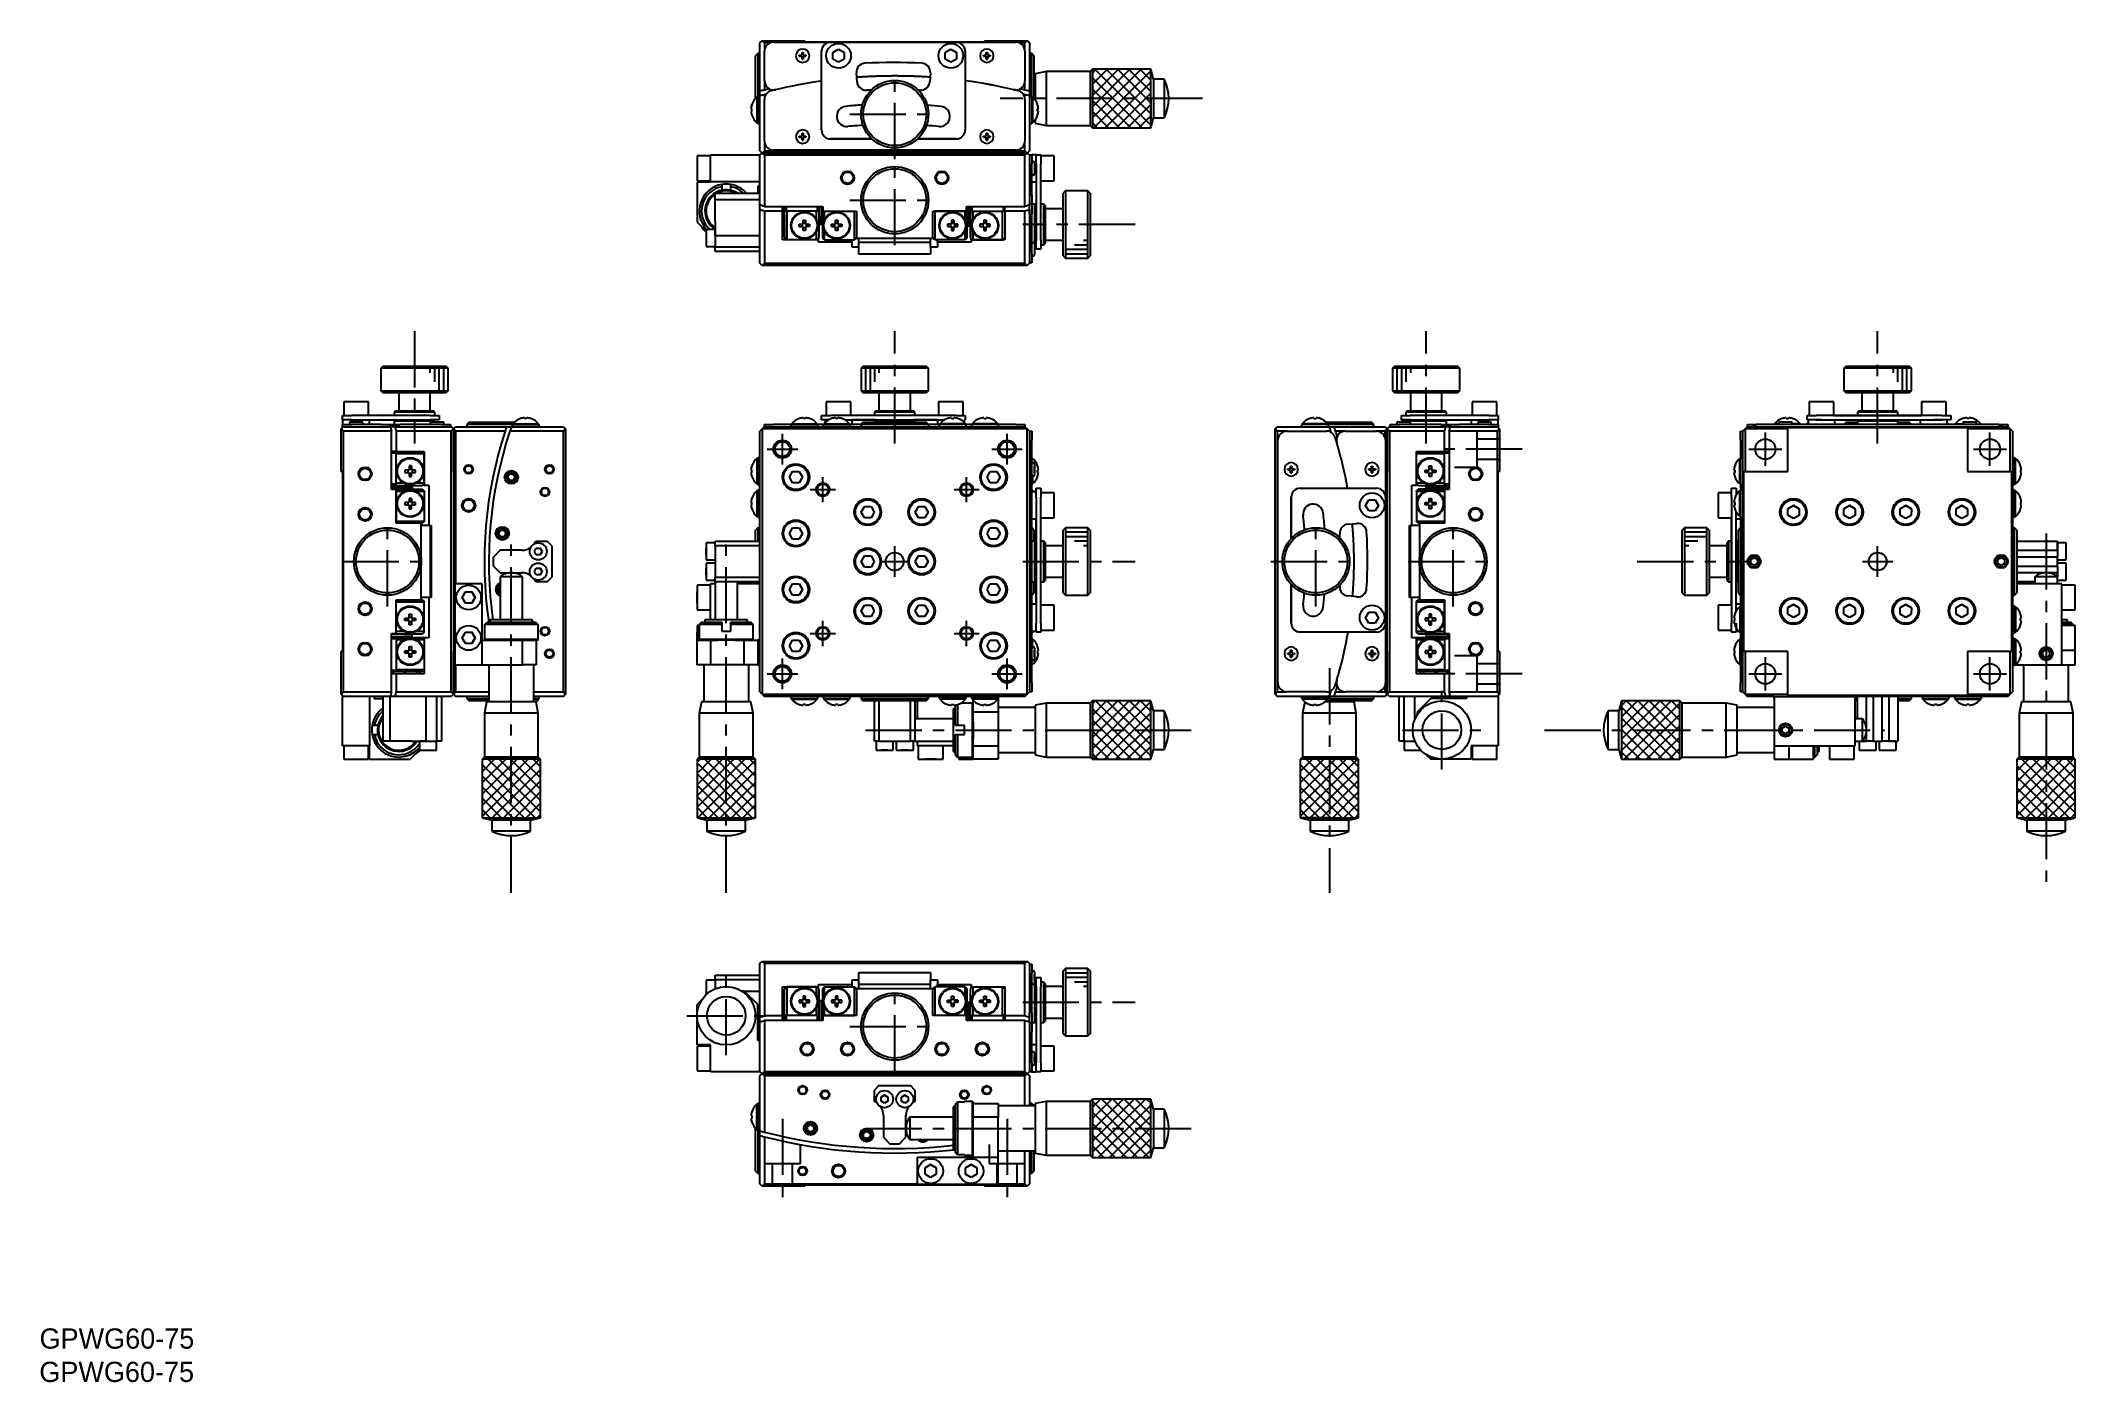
# Model space of a CAD drawing. Extents: x -55 to 398, y -25 to 274.
import ezdxf

# ---------------------------------------------------------------- set-up
doc = ezdxf.new("R2010")
doc.units = 0
doc.header["$LTSCALE"] = 10
doc.linetypes.add('CENTER', pattern=[2, 1.25, -0.25, 0.25, -0.25])
doc.linetypes.add('DASHED', pattern=[3.5, 2, -1.5])
doc.layers.get('0').update_dxf_attribs({"linetype": 'CONTINUOUS'})
doc.layers.add('CENTER', color=1, linetype='CENTER')
doc.styles.get("Standard").update_dxf_attribs({"font": 'FGP教科書体NT-M'})

msp = doc.modelspace()

# ---------------------------------------------------------------- texts
at = {"color": 7}
for p in [(-55.09146, -17.160708), (-55.140917, -24.581442)]:
    msp.add_text('GPWG60-75', height=4.5, dxfattribs=at).set_placement(p)

# ---------------------------------------------------------------- linework, layer by layer
at = {"color": 7, "linetype": 'CONTINUOUS'}
for p, q in [((105.274615, 273.368642), (105.774615, 273.868642)), ((105.274615, 262.624319), (105.274615, 273.368642)), ((105.774615, 273.868642), (106.274615, 273.368642)), ((105.774615, 273.868642), (115.274615, 273.868642)), ((107.514681, 273.368642), (106.274615, 273.368642)), ((106.274615, 273.368642), (106.274615, 271.518642)), ((108.274615, 273.518642), (120.974615, 273.518642)), ((115.274615, 273.568642), (115.274615, 273.868642)), ((155.274615, 273.568642), (115.274615, 273.568642)), ((120.974615, 273.518642), (148.974615, 273.518642)), ((121.524615, 271.240329), (122.774615, 271.962017)), ((122.774615, 271.962017), (124.024615, 271.240329)), ((146.524615, 271.240329), (147.774615, 271.962017)), ((147.774615, 271.962017), (149.024615, 271.240329)), ((148.974615, 273.518642), (162.274615, 273.518642)), ((155.274615, 273.868642), (155.274615, 273.568642)), ((155.274615, 273.868642), (164.774615, 273.868642)), ((164.274615, 273.368642), (163.034549, 273.368642)), ((164.274615, 273.368642), (164.774615, 273.868642)), ((164.274615, 271.518642), (164.274615, 273.368642)), ((164.774615, 273.868642), (165.274615, 273.368642)), ((165.274615, 273.368642), (165.274615, 262.624319)), ((104.774615, 271.018642), (104.274615, 270.518642)), ((104.274615, 261.008464), (104.274615, 270.518642)), ((104.774615, 271.018642), (104.774615, 261.478639)), ((105.274615, 271.018642), (104.774615, 271.018642)), ((106.274615, 264.915147), (106.274615, 271.518642)), ((114.024615, 270.643642), (114.649615, 270.643642)), ((114.024615, 270.393642), (114.024615, 270.643642)), ((114.649615, 270.393642), (114.024615, 270.393642)), ((114.024615, 270.393642), (114.649615, 270.393642)), ((114.649615, 271.268642), (114.899615, 271.268642)), ((114.649615, 270.643642), (114.649615, 271.268642)), ((114.649615, 269.768642), (114.649615, 270.393642)), ((114.899615, 269.768642), (114.649615, 269.768642)), ((114.649615, 269.768642), (114.899615, 269.768642)), ((114.899615, 271.268642), (114.899615, 270.643642)), ((114.899615, 270.643642), (114.899615, 271.268642)), ((114.899615, 270.643642), (115.524615, 270.643642)), ((114.899615, 270.393642), (114.899615, 269.768642)), ((115.524615, 270.393642), (114.899615, 270.393642)), ((114.899615, 270.393642), (115.524615, 270.393642)), ((114.899615, 269.768642), (114.899615, 270.393642)), ((115.524615, 270.643642), (115.524615, 270.393642)), ((115.524615, 270.393642), (115.524615, 270.643642)), ((118.974615, 254.018642), (118.974615, 271.518642)), ((121.524615, 269.796954), (121.524615, 271.240329)), ((122.774615, 269.075266), (121.524615, 269.796954)), ((124.024615, 269.796954), (122.774615, 269.075266)), ((124.024615, 271.240329), (124.024615, 269.796954)), ((146.524615, 269.796954), (146.524615, 271.240329)), ((147.774615, 269.075266), (146.524615, 269.796954)), ((149.024615, 269.796954), (147.774615, 269.075266)), ((149.024615, 271.240329), (149.024615, 269.796954)), ((150.974615, 271.518642), (150.974615, 254.018642)), ((155.024615, 270.643642), (155.649615, 270.643642)), ((155.024615, 270.393642), (155.024615, 270.643642)), ((155.649615, 270.393642), (155.024615, 270.393642)), ((155.024615, 270.393642), (155.649615, 270.393642)), ((155.649615, 271.268642), (155.899615, 271.268642)), ((155.649615, 270.643642), (155.649615, 271.268642)), ((155.649615, 269.768642), (155.649615, 270.393642)), ((155.899615, 269.768642), (155.649615, 269.768642)), ((155.649615, 269.768642), (155.899615, 269.768642)), ((155.899615, 271.268642), (155.899615, 270.643642)), ((155.899615, 270.643642), (155.899615, 271.268642)), ((155.899615, 270.643642), (156.524615, 270.643642)), ((155.899615, 270.393642), (155.899615, 269.768642)), ((156.524615, 270.393642), (155.899615, 270.393642)), ((155.899615, 269.768642), (155.899615, 270.393642)), ((155.899615, 270.393642), (156.524615, 270.393642)), ((156.524615, 270.643642), (156.524615, 270.393642)), ((156.524615, 270.393642), (156.524615, 270.643642)), ((164.274615, 271.518642), (164.274615, 264.915147)), ((165.774615, 271.018642), (165.274615, 271.018642)), ((165.774615, 261.478639), (165.774615, 271.018642)), ((166.274615, 270.518642), (165.774615, 271.018642)), ((166.274615, 270.518642), (166.274615, 261.008464)), ((179.274621, 267.518641), (178.774619, 267.018638)), ((179.274621, 267.518641), (179.274621, 261.018215)), ((192.274622, 267.518641), (179.274621, 267.518641)), ((179.274621, 267.518641), (179.274621, 254.518643)), ((192.86411, 265.318642), (192.274622, 267.518641)), ((192.274622, 254.518643), (192.274622, 267.518641)), ((106.274615, 264.915147), (106.274615, 262.883693)), ((126.884067, 264.718871), (126.744533, 266.71429)), ((143.204696, 266.71429), (143.065163, 264.718871)), ((164.274615, 262.883693), (164.274615, 264.915147)), ((166.524615, 266.018642), (166.274615, 266.018642)), ((169.024614, 267.018638), (166.524615, 266.518639)), ((166.524615, 266.518639), (166.524615, 261.01828)), ((169.024614, 267.018638), (169.024614, 261.018247)), ((178.774619, 267.018638), (169.024614, 267.018638)), ((178.774619, 267.018638), (178.774619, 261.018247)), ((192.86411, 265.318642), (192.86411, 261.018359)), ((195.274621, 265.318642), (192.86411, 265.318642)), ((195.274621, 265.318642), (195.274621, 261.018359)), ((103.469173, 258.738642), (103.29293, 258.738642)), ((103.29293, 258.218642), (103.469173, 258.218642)), ((103.469173, 259.633749), (103.460876, 259.637796)), ((103.469173, 258.218642), (103.469173, 258.738642)), ((104.61506, 261.328642), (104.61506, 255.628642)), ((104.774615, 261.328642), (104.61506, 261.328642)), ((104.774615, 261.478642), (104.774615, 255.478642)), ((105.274615, 261.478642), (104.774615, 261.478642)), ((104.774615, 261.328642), (104.774615, 255.628642)), ((105.274615, 261.58973), (105.274615, 262.624319)), ((105.274615, 249.368642), (105.274615, 261.58973)), ((106.274615, 261.851482), (106.274615, 260.80415)), ((106.274615, 251.518642), (106.274615, 260.80415)), ((164.274615, 260.80415), (164.274615, 261.851482)), ((164.274615, 260.80415), (164.274615, 251.518642)), ((165.274615, 262.624319), (165.274615, 261.58973)), ((165.274615, 261.58973), (165.274615, 249.368642)), ((165.774615, 261.478642), (165.274615, 261.478642)), ((165.774615, 261.478642), (165.774615, 255.478642)), ((165.774615, 261.328642), (165.774615, 255.628642)), ((165.93417, 261.328642), (165.774615, 261.328642)), ((165.93417, 261.328642), (165.93417, 255.628642)), ((166.524615, 261.01828), (166.524615, 260.711913)), ((167.080057, 259.633749), (167.088354, 259.637796)), ((167.080057, 258.738642), (167.256299, 258.738642)), ((167.080057, 258.218642), (167.080057, 258.738642)), ((167.256299, 258.218642), (167.080057, 258.218642)), ((169.024614, 261.018247), (169.024614, 255.018646)), ((178.774619, 261.018247), (178.774619, 255.018646)), ((192.274622, 261.018215), (192.274622, 254.518643)), ((192.86411, 261.018359), (192.86411, 256.718642)), ((195.274621, 261.018359), (195.274621, 256.718642)), ((103.460876, 257.319487), (103.469173, 257.323534)), ((104.61506, 255.628642), (104.774615, 255.628642)), ((104.774615, 255.478642), (105.274615, 255.478642)), ((165.274615, 255.478642), (165.774615, 255.478642)), ((165.774615, 255.628642), (165.93417, 255.628642)), ((166.33838, 256.018642), (166.524615, 256.018642)), ((166.524615, 256.24537), (166.524615, 255.518645)), ((166.524615, 255.518645), (169.024614, 255.018646)), ((167.088354, 257.319487), (167.080057, 257.323534)), ((169.024614, 255.018646), (178.774619, 255.018646)), ((178.774619, 255.018646), (179.274621, 254.518643)), ((179.274621, 254.518643), (192.274622, 254.518643)), ((192.274622, 254.518643), (192.86411, 256.718642)), ((192.86411, 256.718642), (195.274621, 256.718642)), ((105.774615, 248.868642), (105.274615, 249.368642)), ((106.274615, 249.368642), (105.774615, 248.868642)), ((106.274615, 251.518642), (106.274615, 249.368642)), ((106.274615, 249.368642), (164.274615, 249.368642)), ((162.274615, 249.518642), (108.274615, 249.518642)), ((114.024615, 252.643642), (114.649615, 252.643642)), ((114.024615, 252.393642), (114.024615, 252.643642)), ((114.649615, 252.393642), (114.024615, 252.393642)), ((114.024615, 252.393642), (114.649615, 252.393642)), ((114.649615, 253.268642), (114.899615, 253.268642)), ((114.649615, 252.643642), (114.649615, 253.268642)), ((114.649615, 251.768642), (114.649615, 252.393642)), ((114.899615, 251.768642), (114.649615, 251.768642)), ((114.649615, 251.768642), (114.899615, 251.768642)), ((114.899615, 253.268642), (114.899615, 252.643642)), ((114.899615, 252.643642), (114.899615, 253.268642)), ((114.899615, 252.643642), (115.524615, 252.643642)), ((114.899615, 252.393642), (114.899615, 251.768642)), ((115.524615, 252.393642), (114.899615, 252.393642)), ((114.899615, 251.768642), (114.899615, 252.393642)), ((114.899615, 252.393642), (115.524615, 252.393642)), ((115.524615, 252.643642), (115.524615, 252.393642)), ((115.524615, 252.393642), (115.524615, 252.643642)), ((120.974615, 252.018642), (130.175595, 252.018642)), ((130.175595, 252.018642), (120.974615, 252.018642)), ((140.373634, 252.018642), (148.974615, 252.018642)), ((148.974615, 252.018642), (140.373634, 252.018642)), ((155.024615, 252.643642), (155.649615, 252.643642)), ((155.024615, 252.393642), (155.024615, 252.643642)), ((155.649615, 252.393642), (155.024615, 252.393642)), ((155.024615, 252.393642), (155.649615, 252.393642)), ((155.649615, 253.268642), (155.899615, 253.268642)), ((155.649615, 252.643642), (155.649615, 253.268642)), ((155.649615, 251.768642), (155.649615, 252.393642)), ((155.899615, 251.768642), (155.649615, 251.768642)), ((155.649615, 251.768642), (155.899615, 251.768642)), ((155.899615, 253.268642), (155.899615, 252.643642)), ((155.899615, 252.643642), (155.899615, 253.268642)), ((155.899615, 252.643642), (156.524615, 252.643642)), ((155.899615, 252.393642), (155.899615, 251.768642)), ((156.524615, 252.393642), (155.899615, 252.393642)), ((155.899615, 251.768642), (155.899615, 252.393642)), ((155.899615, 252.393642), (156.524615, 252.393642)), ((156.524615, 252.643642), (156.524615, 252.393642)), ((156.524615, 252.393642), (156.524615, 252.643642)), ((164.274615, 249.368642), (164.274615, 251.518642)), ((164.774615, 248.868642), (164.274615, 249.368642)), ((165.274615, 249.368642), (164.774615, 248.868642)), ((91.274615, 248.218642), (91.274615, 245.468642)), ((94.274615, 248.218642), (91.274615, 248.218642)), ((91.274615, 245.468642), (91.274615, 242.718642)), ((94.274615, 248.468642), (105.274615, 248.468642)), ((94.274615, 242.468642), (94.274615, 248.468642)), ((105.274615, 248.368642), (105.774615, 248.868642)), ((105.274615, 248.468642), (105.274615, 248.368642)), ((105.274615, 237.33153), (105.274615, 248.368642)), ((105.774615, 248.868642), (106.274615, 248.368642)), ((105.774615, 248.868642), (115.274615, 248.868642)), ((115.274615, 248.868642), (105.774615, 248.868642)), ((106.274615, 248.368642), (106.274615, 236.997046)), ((164.274615, 248.368642), (106.274615, 248.368642)), ((115.274615, 248.568642), (115.274615, 248.868642)), ((155.274615, 248.868642), (115.274615, 248.868642)), ((155.274615, 248.568642), (115.274615, 248.568642)), ((155.274615, 248.868642), (155.274615, 248.568642)), ((155.274615, 248.868642), (164.774615, 248.868642)), ((164.774615, 248.868642), (155.274615, 248.868642)), ((164.274615, 248.368642), (164.774615, 248.868642)), ((164.274615, 236.997046), (164.274615, 248.368642)), ((164.774615, 248.868642), (165.274615, 248.368642)), ((165.274615, 248.468642), (165.774615, 248.468642)), ((165.274615, 248.368642), (165.274615, 248.468642)), ((165.274615, 248.368642), (165.274615, 246.468642)), ((165.274615, 246.468642), (165.274615, 239.529395)), ((165.274615, 246.468642), (165.274615, 239.529395)), ((165.774615, 248.468642), (165.774615, 246.468642)), ((166.774615, 248.468642), (165.774615, 248.468642)), ((165.774615, 246.268642), (165.774615, 246.468642)), ((165.774615, 244.668642), (165.774615, 246.268642)), ((165.774615, 239.529395), (165.774615, 244.668642)), ((166.124615, 246.968642), (166.024615, 246.968642)), ((166.374615, 246.718642), (166.374615, 245.468642)), ((166.374615, 246.218642), (166.374615, 245.593642)), ((166.374615, 245.593642), (166.374615, 245.343642)), ((166.374615, 245.468642), (166.374615, 244.218642)), ((166.374615, 245.343642), (166.374615, 244.718642)), ((166.774615, 248.468642), (167.774615, 248.468642)), ((166.774615, 246.468642), (166.774615, 248.468642)), ((166.774615, 246.468642), (166.774615, 229.468642)), ((167.774615, 248.468642), (167.774615, 246.468642)), ((170.774615, 248.218642), (167.774615, 248.218642)), ((167.774615, 229.468642), (167.774615, 246.468642)), ((170.774615, 245.468642), (170.774615, 248.218642)), ((170.774615, 242.718642), (170.774615, 245.468642)), ((91.274615, 242.718642), (94.274615, 242.718642)), ((91.274615, 242.468642), (91.274615, 233.468642)), ((91.274615, 242.468642), (94.274615, 242.468642)), ((105.274615, 242.468642), (94.274615, 242.468642)), ((96.774615, 241.884721), (96.774615, 241.376968)), ((96.774615, 241.376968), (96.774615, 240.612185)), ((98.774615, 241.376968), (98.774615, 241.884721)), ((98.774615, 240.612185), (98.774615, 241.376968)), ((105.274615, 241.468642), (104.774615, 241.468642)), ((104.774615, 241.468642), (104.774615, 239.968642)), ((165.774615, 242.468642), (166.774615, 242.468642)), ((166.024615, 243.968642), (166.124615, 243.968642)), ((167.774615, 242.718642), (170.774615, 242.718642)), ((173.274615, 240.468642), (172.774615, 239.968642)), ((173.274615, 240.468642), (173.274615, 232.968642)), ((178.274615, 240.468642), (173.274615, 240.468642)), ((178.274615, 232.968642), (178.274615, 240.468642)), ((178.774615, 239.968642), (178.274615, 240.468642)), ((95.274615, 239.968642), (105.274615, 239.968642)), ((95.274615, 238.468642), (95.274615, 239.968642)), ((105.274615, 238.468642), (95.274615, 238.468642)), ((95.274615, 233.638642), (95.274615, 238.468642)), ((105.274615, 236.278435), (105.274615, 237.33153)), ((105.274615, 224.368642), (105.274615, 236.278435)), ((106.274615, 236.997046), (119.274615, 236.997046)), ((106.274615, 235.939901), (106.274615, 224.368642)), ((110.274615, 235.939901), (106.274615, 235.939901)), ((110.274615, 235.939901), (110.274615, 236.997046)), ((110.274615, 229.566408), (110.274615, 235.939901)), ((110.774615, 236.968642), (110.74621, 236.997046)), ((110.774615, 235.793983), (110.774615, 236.997046)), ((111.074615, 236.008632), (110.774615, 235.793983)), ((110.774615, 230.07006), (110.774615, 235.793983)), ((111.074615, 236.997046), (111.074615, 236.008632)), ((111.274615, 235.939901), (111.274615, 229.566408)), ((117.874615, 235.939901), (111.274615, 235.939901)), ((117.874615, 234.066311), (117.874615, 235.939901)), ((118.074615, 236.008632), (118.074615, 236.997046)), ((118.374615, 235.793983), (118.074615, 236.008632)), ((118.374615, 236.997046), (118.374615, 235.793983)), ((118.374615, 235.793983), (118.374615, 234.011623)), ((118.524613, 234.317535), (118.524613, 236.997046)), ((118.524615, 233.032376), (118.524615, 236.997046)), ((119.024615, 233.032376), (119.024615, 236.997046)), ((119.174615, 236.997046), (119.174615, 235.793983)), ((119.174615, 235.793983), (119.378538, 235.939947)), ((119.174615, 235.793983), (119.174615, 234.011623)), ((119.274615, 236.997046), (119.274615, 235.939901)), ((119.274615, 235.939901), (119.674615, 235.939901)), ((119.674615, 234.066311), (119.674615, 235.939901)), ((119.674615, 235.939901), (126.274615, 235.939901)), ((119.674615, 235.939901), (126.274615, 235.939901)), ((126.274615, 235.939901), (126.274615, 229.566408)), ((126.274615, 235.939901), (126.774615, 235.939901)), ((126.570692, 235.939947), (126.774615, 235.793983)), ((126.774615, 235.939901), (126.774615, 229.968642)), ((143.774615, 235.793983), (143.978538, 235.939947)), ((143.774615, 235.939901), (144.274615, 235.939901)), ((143.774615, 229.968642), (143.774615, 235.939901)), ((144.274615, 229.566408), (144.274615, 235.939901)), ((150.874615, 235.939901), (144.274615, 235.939901)), ((144.274615, 235.939901), (150.874615, 235.939901)), ((150.874615, 235.939901), (150.874615, 234.066311)), ((150.874615, 235.939901), (151.274615, 235.939901)), ((151.170692, 235.939947), (151.374615, 235.793983)), ((151.274615, 235.939901), (151.274615, 236.997046)), ((151.274615, 236.997046), (164.274615, 236.997046)), ((151.374615, 235.793983), (151.374615, 236.997046)), ((151.524615, 236.735795), (151.374615, 236.592788)), ((151.374615, 234.011623), (151.374615, 235.793983)), ((151.524615, 236.997046), (151.524615, 236.735795)), ((151.524615, 236.997046), (151.524615, 232.572058)), ((151.524615, 236.735795), (151.524615, 236.997046)), ((151.524615, 236.997046), (151.524615, 236.799971)), ((151.524615, 236.799971), (151.524615, 233.880066)), ((152.174572, 236.717879), (152.024596, 236.815299)), ((152.024615, 236.997046), (152.024615, 232.572058)), ((152.174615, 236.997046), (152.174615, 236.745607)), ((152.174615, 235.793983), (152.174615, 236.997046)), ((152.174615, 236.745607), (152.174615, 234.011623)), ((152.474615, 236.008632), (152.174615, 235.793983)), ((152.174615, 234.011623), (152.174615, 235.793983)), ((152.474615, 236.997046), (152.474615, 236.008632)), ((152.674615, 235.939901), (152.674615, 234.066311)), ((152.674615, 235.939901), (159.274615, 235.939901)), ((159.274615, 229.566408), (159.274615, 235.939901)), ((159.474615, 236.008632), (159.474615, 236.997046)), ((159.774615, 235.793983), (159.474615, 236.008632)), ((159.774615, 235.939901), (159.774615, 236.997046)), ((159.774615, 235.939901), (159.774615, 229.566408)), ((164.274615, 235.939901), (159.774615, 235.939901)), ((164.274615, 224.368642), (164.274615, 235.939901)), ((165.274615, 239.529395), (165.274615, 237.33153)), ((165.274615, 237.529395), (165.774615, 237.529395)), ((165.274615, 236.371712), (165.274615, 237.256087)), ((165.274615, 236.278435), (165.274615, 236.371712)), ((165.274615, 236.371712), (165.274615, 236.278435)), ((165.274615, 235.347169), (165.274615, 236.278435)), ((165.274615, 236.278435), (165.274615, 235.347169)), ((165.774615, 239.529395), (165.774615, 237.529395)), ((165.774615, 237.529395), (165.774615, 237.256087)), ((166.474615, 237.468642), (165.774615, 237.468642)), ((165.774615, 237.256087), (165.774615, 235.347169)), ((166.474615, 232.968642), (166.474615, 237.468642)), ((166.774615, 237.168642), (166.474615, 237.468642)), ((168.474615, 237.468642), (167.774615, 237.468642)), ((168.474615, 232.968642), (168.474615, 237.468642)), ((168.774615, 237.168642), (168.474615, 237.468642)), ((168.774615, 237.168642), (168.774615, 232.968642)), ((172.774615, 236.468642), (168.774615, 236.468642)), ((172.774615, 232.968642), (172.774615, 239.968642)), ((178.774615, 239.968642), (178.774615, 232.968642)), ((91.274615, 233.468642), (93.274615, 231.468642)), ((93.274615, 231.868642), (93.274615, 229.968642)), ((95.274615, 231.868642), (93.274615, 231.868642)), ((95.274615, 233.638642), (95.274615, 230.476364)), ((95.274615, 230.476364), (95.274615, 231.868642)), ((110.274615, 234.468642), (110.524615, 234.718642)), ((110.77466, 231.716135), (110.274615, 231.738065)), ((110.524615, 234.718642), (110.774615, 234.968642)), ((110.774615, 234.968642), (110.774615, 230.07006)), ((114.019507, 233.018642), (114.914615, 233.018642)), ((114.019507, 232.498642), (114.019507, 233.018642)), ((114.914615, 232.498642), (114.019507, 232.498642)), ((114.019507, 232.498642), (114.656214, 232.498642)), ((114.656214, 232.498642), (114.656214, 233.018642)), ((114.914615, 232.498642), (114.656214, 232.498642)), ((114.914615, 233.913749), (115.434615, 233.913749)), ((114.914615, 233.018642), (114.914615, 233.913749)), ((114.914615, 233.913749), (114.914615, 233.277043)), ((114.914615, 233.018642), (114.914615, 233.277043)), ((114.914615, 233.277043), (115.434615, 233.277043)), ((114.914615, 231.603534), (114.914615, 232.498642)), ((114.914615, 232.24024), (114.914615, 232.498642)), ((114.914615, 231.603534), (114.914615, 232.24024)), ((115.434615, 232.24024), (114.914615, 232.24024)), ((115.434615, 231.603534), (114.914615, 231.603534)), ((115.434615, 233.913749), (115.434615, 233.018642)), ((115.434615, 233.018642), (116.329723, 233.018642)), ((115.434615, 232.498642), (115.434615, 231.603534)), ((116.329723, 232.498642), (115.434615, 232.498642)), ((115.693016, 232.498642), (115.434615, 232.498642)), ((115.693016, 233.018642), (115.693016, 232.498642)), ((116.329723, 232.498642), (115.693016, 232.498642)), ((116.329723, 233.018642), (116.329723, 232.498642)), ((117.874615, 229.566408), (117.874615, 231.450972)), ((118.061698, 233.570725), (118.374615, 234.011623)), ((118.374615, 231.861636), (118.091386, 232.06123)), ((118.374615, 234.592211), (118.504227, 234.468642)), ((118.524613, 234.468642), (118.374615, 234.468642)), ((118.374615, 234.011623), (118.374615, 231.861636)), ((118.374615, 231.861636), (118.374615, 230.07006)), ((118.374634, 234.990538), (118.524675, 234.861643)), ((118.524613, 234.861722), (118.524613, 234.776092)), ((118.524613, 234.660626), (118.524613, 234.861722)), ((118.524613, 234.861722), (118.524613, 234.660626)), ((118.524613, 234.468642), (118.524613, 234.861722)), ((118.524613, 234.776092), (118.524613, 234.317535)), ((118.524615, 234.88459), (118.524615, 234.468642)), ((118.524615, 234.879571), (118.524615, 233.032376)), ((118.524615, 233.032376), (119.024615, 233.032376)), ((119.024615, 234.851421), (119.174615, 235.000841)), ((119.174615, 234.468642), (119.024615, 234.468642)), ((119.487532, 233.570725), (119.174615, 234.011623)), ((119.174615, 234.011623), (119.174615, 231.861636)), ((119.174615, 231.861636), (119.457844, 232.06123)), ((119.174615, 231.861636), (119.174615, 230.07006)), ((119.674615, 229.566408), (119.674615, 231.450972)), ((121.219507, 233.018642), (122.114615, 233.018642)), ((121.219507, 232.498642), (121.219507, 233.018642)), ((122.114615, 232.498642), (121.219507, 232.498642)), ((121.219507, 232.498642), (121.856214, 232.498642)), ((121.856214, 232.498642), (121.856214, 233.018642)), ((122.114615, 232.498642), (121.856214, 232.498642)), ((122.114615, 233.913749), (122.634615, 233.913749)), ((122.114615, 233.018642), (122.114615, 233.913749)), ((122.114615, 233.913749), (122.114615, 233.277043)), ((122.114615, 233.018642), (122.114615, 233.277043)), ((122.114615, 233.277043), (122.634615, 233.277043)), ((122.114615, 231.603534), (122.114615, 232.498642)), ((122.114615, 232.24024), (122.114615, 232.498642)), ((122.114615, 231.603534), (122.114615, 232.24024)), ((122.634615, 232.24024), (122.114615, 232.24024)), ((122.634615, 231.603534), (122.114615, 231.603534)), ((122.634615, 233.913749), (122.634615, 233.018642)), ((122.634615, 233.018642), (123.529723, 233.018642)), ((122.634615, 232.498642), (122.634615, 231.603534)), ((123.529723, 232.498642), (122.634615, 232.498642)), ((122.893016, 232.498642), (122.634615, 232.498642)), ((122.893016, 233.018642), (122.893016, 232.498642)), ((123.529723, 232.498642), (122.893016, 232.498642)), ((123.529723, 233.018642), (123.529723, 232.498642)), ((147.914615, 233.018642), (147.019507, 233.018642)), ((147.019507, 233.018642), (147.019507, 232.498642)), ((147.019507, 232.498642), (147.914615, 232.498642)), ((147.019507, 232.498642), (147.656214, 232.498642)), ((147.656214, 233.018642), (147.656214, 232.498642)), ((147.656214, 232.498642), (147.914615, 232.498642)), ((148.434615, 233.913749), (147.914615, 233.913749)), ((147.914615, 233.913749), (147.914615, 233.018642)), ((148.434615, 233.277043), (147.914615, 233.277043)), ((147.914615, 232.498642), (147.914615, 231.603534)), ((147.914615, 232.24024), (148.434615, 232.24024)), ((147.914615, 231.603534), (148.434615, 231.603534)), ((148.434615, 233.018642), (148.434615, 233.913749)), ((148.434615, 233.913749), (148.434615, 233.277043)), ((148.434615, 233.018642), (148.434615, 233.277043)), ((149.329723, 233.018642), (148.434615, 233.018642)), ((148.434615, 231.603534), (148.434615, 232.498642)), ((148.434615, 232.498642), (149.329723, 232.498642)), ((148.434615, 232.24024), (148.434615, 232.498642)), ((148.434615, 232.498642), (148.693016, 232.498642)), ((148.434615, 231.603534), (148.434615, 232.24024)), ((148.693016, 232.498642), (148.693016, 233.018642)), ((149.329723, 232.498642), (148.693016, 232.498642)), ((149.329723, 232.498642), (149.329723, 233.018642)), ((150.874615, 231.450972), (150.874615, 229.566408)), ((151.374615, 234.011623), (151.061698, 233.570725)), ((151.091386, 232.06123), (151.374615, 231.861636)), ((151.374615, 231.861636), (151.374615, 234.011623)), ((151.374615, 230.07006), (151.374615, 231.861636)), ((151.374658, 234.467123), (151.524636, 234.369702)), ((151.524615, 232.572058), (151.524615, 234.378314)), ((151.524615, 233.880066), (151.524615, 234.369803)), ((152.024615, 232.572058), (151.524615, 232.572058)), ((152.024615, 234.449204), (152.174615, 234.592211)), ((152.174615, 234.468642), (152.045002, 234.468642)), ((152.174615, 231.861636), (152.174615, 234.039579)), ((152.174615, 234.011623), (152.487532, 233.570725)), ((152.174615, 234.011623), (152.174615, 230.07006)), ((152.457844, 232.06123), (152.174615, 231.861636)), ((152.174615, 230.07006), (152.174615, 231.861636)), ((152.674615, 231.450972), (152.674615, 229.566408)), ((155.114615, 233.018642), (154.219507, 233.018642)), ((154.219507, 233.018642), (154.219507, 232.498642)), ((154.219507, 232.498642), (155.114615, 232.498642)), ((154.219507, 232.498642), (154.856214, 232.498642)), ((154.856214, 233.018642), (154.856214, 232.498642)), ((154.856214, 232.498642), (155.114615, 232.498642)), ((155.634615, 233.913749), (155.114615, 233.913749)), ((155.114615, 233.913749), (155.114615, 233.018642)), ((155.634615, 233.277043), (155.114615, 233.277043)), ((155.114615, 232.498642), (155.114615, 231.603534)), ((155.114615, 232.24024), (155.634615, 232.24024)), ((155.114615, 231.603534), (155.634615, 231.603534)), ((155.634615, 233.018642), (155.634615, 233.913749)), ((155.634615, 233.913749), (155.634615, 233.277043)), ((155.634615, 233.018642), (155.634615, 233.277043)), ((156.529723, 233.018642), (155.634615, 233.018642)), ((155.634615, 231.603534), (155.634615, 232.498642)), ((155.634615, 232.498642), (156.529723, 232.498642)), ((155.634615, 232.24024), (155.634615, 232.498642)), ((155.634615, 232.498642), (155.893016, 232.498642)), ((155.634615, 231.603534), (155.634615, 232.24024)), ((155.893016, 232.498642), (155.893016, 233.018642)), ((156.529723, 232.498642), (155.893016, 232.498642)), ((156.529723, 232.498642), (156.529723, 233.018642)), ((165.274615, 235.347169), (165.274615, 226.468642)), ((165.274615, 235.347169), (165.274615, 226.468642)), ((165.774615, 228.268642), (165.774615, 235.347169)), ((166.474615, 228.468642), (166.474615, 232.968642)), ((168.474615, 228.468642), (168.474615, 232.968642)), ((168.774615, 232.968642), (168.774615, 228.768642)), ((172.774615, 225.968642), (172.774615, 232.968642)), ((173.274615, 232.968642), (173.274615, 225.468642)), ((178.274615, 225.468642), (178.274615, 232.968642)), ((178.774615, 232.968642), (178.774615, 225.968642)), ((93.274615, 229.968642), (93.274615, 228.068642)), ((93.274615, 228.068642), (95.274615, 228.068642)), ((105.274615, 230.476364), (95.274615, 230.476364)), ((95.274615, 230.476364), (95.274615, 227.968642)), ((95.274615, 227.968642), (105.274615, 227.968642)), ((95.274615, 226.968642), (95.274615, 227.968642)), ((105.274615, 226.968642), (95.274615, 226.968642)), ((110.274615, 230.735245), (110.774727, 230.760502)), ((111.274615, 229.566408), (110.274615, 229.566408)), ((110.774615, 230.07006), (111.074615, 229.64057)), ((117.874615, 229.566408), (111.274615, 229.566408)), ((117.874615, 229.566408), (111.274615, 229.566408)), ((118.274615, 229.566408), (117.874615, 229.566408)), ((118.074615, 229.64057), (118.374615, 230.07006)), ((118.274615, 229.566408), (118.274615, 229.947604)), ((118.274615, 229.032678), (118.274615, 229.566408)), ((125.774615, 229.032678), (118.274615, 229.032678)), ((119.474615, 229.64057), (119.174615, 230.07006)), ((119.674615, 229.566408), (126.274615, 229.566408)), ((125.774615, 229.032678), (125.774615, 229.566408)), ((125.774615, 227.963895), (125.774615, 229.032678)), ((127.274615, 227.963895), (125.774615, 227.963895)), ((126.774615, 230.07006), (126.474615, 229.64057)), ((126.774615, 229.968642), (143.774615, 229.968642)), ((127.274615, 227.963895), (127.274615, 229.968642)), ((143.274615, 228.968642), (127.274615, 228.968642)), ((127.274615, 226.357271), (127.274615, 227.963895)), ((143.274615, 227.963895), (143.274615, 229.968642)), ((143.274615, 227.963895), (143.274615, 226.357271)), ((144.774615, 227.963895), (143.274615, 227.963895)), ((144.074615, 229.64057), (143.774615, 230.07006)), ((150.874615, 229.566408), (144.274615, 229.566408)), ((144.774615, 229.032678), (144.774615, 229.566408)), ((144.774615, 229.032678), (144.774615, 227.963895)), ((152.274615, 229.032678), (144.774615, 229.032678)), ((151.374615, 230.07006), (151.074615, 229.64057)), ((152.174615, 230.07006), (152.474615, 229.64057)), ((152.274615, 229.566408), (152.274615, 229.947604)), ((152.274615, 229.566408), (152.274615, 229.032678)), ((152.674615, 229.566408), (152.274615, 229.566408)), ((152.674615, 229.566408), (159.274615, 229.566408)), ((159.274615, 229.566408), (152.674615, 229.566408)), ((159.774615, 229.566408), (159.274615, 229.566408)), ((159.474615, 229.64057), (159.774615, 230.07006)), ((165.274615, 226.468642), (165.274615, 224.368642)), ((165.774615, 226.668642), (165.774615, 228.268642)), ((165.774615, 226.468642), (165.774615, 226.668642)), ((165.774615, 226.468642), (165.774615, 224.468642)), ((166.124615, 228.968642), (166.024615, 228.968642)), ((166.374615, 228.718642), (166.374615, 227.468642)), ((166.374615, 228.468642), (166.474615, 228.468642)), ((166.374615, 228.218642), (166.374615, 227.593642)), ((166.374615, 227.593642), (166.374615, 227.343642)), ((166.374615, 227.468642), (166.374615, 226.218642)), ((166.374615, 227.343642), (166.374615, 226.718642)), ((166.474615, 228.468642), (166.774615, 228.768642)), ((166.774615, 227.468642), (166.774615, 229.468642)), ((167.774615, 227.468642), (166.774615, 227.468642)), ((167.774615, 229.468642), (167.774615, 227.468642)), ((167.774615, 228.468642), (168.474615, 228.468642)), ((168.474615, 228.468642), (168.774615, 228.768642)), ((168.774615, 229.468642), (172.774615, 229.468642)), ((105.774615, 223.868642), (105.274615, 224.368642)), ((106.274615, 224.368642), (105.774615, 223.868642)), ((164.774615, 223.868642), (105.774615, 223.868642)), ((106.274615, 224.368642), (164.274615, 224.368642)), ((143.274615, 226.357271), (127.274615, 226.357271)), ((164.774615, 223.868642), (164.274615, 224.368642)), ((165.274615, 224.368642), (164.774615, 223.868642)), ((165.774615, 224.468642), (165.274615, 224.468642)), ((166.024615, 225.968642), (166.124615, 225.968642)), ((172.774615, 225.968642), (173.274615, 225.468642)), ((173.274615, 225.468642), (178.274615, 225.468642)), ((178.274615, 225.468642), (178.774615, 225.968642)), ((21.374439, 201.485156), (20.874439, 200.985156)), ((28.374439, 200.985156), (20.874439, 200.985156)), ((20.874439, 200.985156), (20.874439, 195.985156)), ((21.374439, 201.485156), (28.374439, 201.485156)), ((28.374439, 201.485156), (35.374439, 201.485156)), ((35.874439, 200.985156), (28.374439, 200.985156)), ((35.874439, 200.985156), (35.374439, 201.485156)), ((35.874439, 195.985156), (35.874439, 200.985156)), ((128.274615, 201.485156), (127.774615, 200.985156)), ((142.774615, 200.985156), (127.774615, 200.985156)), ((127.774615, 200.985156), (127.774615, 195.985156)), ((128.274615, 201.485156), (142.274615, 201.485156)), ((142.774615, 200.985156), (142.274615, 201.485156)), ((142.774615, 195.985156), (142.774615, 200.985156)), ((246.583097, 201.485156), (246.083097, 200.985156)), ((261.083097, 200.985156), (246.083097, 200.985156)), ((246.083097, 200.985156), (246.083097, 195.985156)), ((246.583097, 201.485156), (260.583097, 201.485156)), ((261.083097, 200.985156), (260.583097, 201.485156)), ((261.083097, 195.985156), (261.083097, 200.985156)), ((347.083245, 201.485156), (346.583245, 200.985156)), ((361.583245, 200.985156), (346.583245, 200.985156)), ((346.583245, 200.985156), (346.583245, 195.985156)), ((347.083245, 201.485156), (361.083245, 201.485156)), ((361.583245, 200.985156), (361.083245, 201.485156)), ((361.583245, 195.985156), (361.583245, 200.985156)), ((20.874439, 195.985156), (28.374439, 195.985156)), ((20.874439, 195.985156), (21.374439, 195.485156)), ((28.374439, 195.485156), (21.374439, 195.485156)), ((24.874439, 195.485156), (24.874439, 191.485156)), ((28.374439, 195.985156), (35.874439, 195.985156)), ((35.374439, 195.485156), (28.374439, 195.485156)), ((31.874439, 191.485156), (31.874439, 195.485156)), ((35.374439, 195.485156), (35.874439, 195.985156)), ((127.774615, 195.985156), (142.774615, 195.985156)), ((127.774615, 195.985156), (128.274615, 195.485156)), ((142.274615, 195.485156), (128.274615, 195.485156)), ((131.774615, 195.485156), (131.774615, 191.485156)), ((138.774615, 191.485156), (138.774615, 195.485156)), ((142.274615, 195.485156), (142.774615, 195.985156)), ((246.083097, 195.985156), (261.083097, 195.985156)), ((246.083097, 195.985156), (246.583097, 195.485156)), ((260.583097, 195.485156), (246.583097, 195.485156)), ((250.083097, 195.485156), (250.083097, 191.485156)), ((257.083097, 191.485156), (257.083097, 195.485156)), ((260.583097, 195.485156), (261.083097, 195.985156)), ((346.583245, 195.985156), (361.583245, 195.985156)), ((346.583245, 195.985156), (347.083245, 195.485156)), ((361.083245, 195.485156), (347.083245, 195.485156)), ((350.583245, 195.485156), (350.583245, 191.485156)), ((357.583245, 191.485156), (357.583245, 195.485156)), ((361.083245, 195.485156), (361.583245, 195.985156)), ((12.374439, 189.485156), (12.374439, 190.485156)), ((12.374439, 190.485156), (14.374439, 190.485156)), ((15.374439, 193.485156), (12.624439, 193.485156)), ((12.624439, 193.485156), (12.624439, 190.485156)), ((31.874439, 190.485156), (14.374439, 190.485156)), ((18.124439, 193.485156), (15.374439, 193.485156)), ((18.124439, 190.485156), (18.124439, 193.485156)), ((24.174439, 191.485156), (23.874439, 191.185156)), ((28.374439, 191.185156), (23.874439, 191.185156)), ((23.874439, 191.185156), (23.874439, 190.485156)), ((24.174439, 191.485156), (28.374439, 191.485156)), ((28.374439, 191.485156), (32.574439, 191.485156)), ((32.874439, 191.185156), (28.374439, 191.185156)), ((31.874439, 190.485156), (33.874439, 190.485156)), ((32.874439, 191.185156), (32.574439, 191.485156)), ((32.874439, 190.485156), (32.874439, 191.185156)), ((33.874439, 190.485156), (33.874439, 189.485156)), ((118.974615, 189.485156), (118.974615, 190.485156)), ((118.974615, 190.485156), (120.974615, 190.485156)), ((125.524615, 193.485156), (120.024615, 193.485156)), ((120.024615, 193.485156), (120.024615, 190.485156)), ((148.974615, 190.485156), (120.974615, 190.485156)), ((125.524615, 190.485156), (125.524615, 193.485156)), ((131.074615, 191.485156), (130.774615, 191.185156)), ((139.774615, 191.185156), (130.774615, 191.185156)), ((130.774615, 191.185156), (130.774615, 190.485156)), ((131.074615, 191.485156), (139.474615, 191.485156)), ((139.774615, 191.185156), (139.474615, 191.485156)), ((139.774615, 190.485156), (139.774615, 191.185156)), ((150.524615, 193.485156), (145.024615, 193.485156)), ((145.024615, 193.485156), (145.024615, 190.485156)), ((148.974615, 190.485156), (150.974615, 190.485156)), ((150.524615, 190.485156), (150.524615, 193.485156)), ((150.974615, 190.485156), (150.974615, 189.485156)), ((248.083097, 189.485156), (248.083097, 190.485156)), ((248.083097, 190.485156), (250.083097, 190.485156)), ((249.383097, 191.485156), (249.083097, 191.185156)), ((258.083097, 191.185156), (249.083097, 191.185156)), ((249.083097, 191.185156), (249.083097, 190.485156)), ((249.383097, 191.485156), (257.783097, 191.485156)), ((267.583097, 190.485156), (250.083097, 190.485156)), ((258.083097, 191.185156), (257.783097, 191.485156)), ((258.083097, 190.485156), (258.083097, 191.185156)), ((269.333097, 193.485156), (263.833097, 193.485156)), ((263.833097, 193.485156), (263.833097, 190.485156)), ((267.583097, 190.485156), (269.583097, 190.485156)), ((269.333097, 190.485156), (269.333097, 193.485156)), ((269.583097, 190.485156), (269.583097, 189.485156)), ((338.383245, 190.485156), (340.383245, 190.485156)), ((338.383245, 190.485156), (338.833245, 190.485156)), ((338.383245, 189.485156), (338.383245, 190.485156)), ((344.333245, 193.485156), (338.833245, 193.485156)), ((338.833245, 193.485156), (338.833245, 190.485156)), ((368.383245, 190.485156), (340.383245, 190.485156)), ((344.333245, 190.485156), (344.333245, 193.485156)), ((344.333245, 190.485156), (349.583245, 190.485156)), ((344.333245, 190.485156), (354.383245, 190.485156)), ((349.583245, 190.485156), (344.333245, 190.485156)), ((348.042615, 190.485156), (346.148292, 190.485156)), ((346.153164, 190.485156), (346.148292, 190.485156)), ((346.153164, 190.485156), (346.292697, 190.485156)), ((348.392919, 190.485156), (346.292697, 190.485156)), ((360.723876, 190.485156), (348.042615, 190.485156)), ((348.392919, 190.485156), (360.373572, 190.485156)), ((349.883245, 191.485156), (349.583245, 191.185156)), ((358.583245, 191.185156), (349.583245, 191.185156)), ((349.583245, 191.185156), (349.583245, 190.485156)), ((349.883245, 191.485156), (358.283245, 191.485156)), ((354.383245, 190.485156), (363.833245, 190.485156)), ((358.583245, 191.185156), (358.283245, 191.485156)), ((358.583245, 190.485156), (358.583245, 191.185156)), ((358.583245, 190.485156), (363.833245, 190.485156)), ((363.833245, 190.485156), (358.583245, 190.485156)), ((362.473793, 190.485156), (360.373572, 190.485156)), ((362.618199, 190.485156), (360.723876, 190.485156)), ((362.473793, 190.485156), (362.613327, 190.485156)), ((362.618199, 190.485156), (362.613327, 190.485156)), ((369.333245, 193.485156), (363.833245, 193.485156)), ((363.833245, 193.485156), (363.833245, 190.485156)), ((368.383245, 190.485156), (370.383245, 190.485156)), ((369.333245, 190.485156), (369.333245, 193.485156)), ((369.333245, 190.485156), (370.383245, 190.485156)), ((370.383245, 190.485156), (370.383245, 189.485156)), ((12.024439, 187.485156), (12.524439, 187.985156)), ((12.524439, 186.985156), (12.024439, 187.485156)), ((12.024439, 177.985156), (12.024439, 187.485156)), ((14.374439, 189.485156), (12.374439, 189.485156)), ((12.374439, 189.485156), (12.374439, 188.485156)), ((12.374439, 187.985156), (12.374439, 188.485156)), ((12.374439, 188.485156), (14.374439, 188.485156)), ((12.524439, 187.985156), (12.374439, 187.985156)), ((12.524439, 187.985156), (14.374439, 187.985156)), ((12.524439, 186.985156), (12.524439, 128.985156)), ((23.268762, 186.985156), (12.524439, 186.985156)), ((13.874439, 188.835156), (13.874439, 188.735156)), ((14.124439, 189.085156), (15.374439, 189.085156)), ((14.374439, 189.485156), (31.874439, 189.485156)), ((14.574439, 188.485156), (14.374439, 188.485156)), ((14.374439, 187.985156), (20.977934, 187.985156)), ((14.374439, 187.985156), (20.977934, 187.985156)), ((16.174439, 188.485156), (14.574439, 188.485156)), ((14.624439, 189.085156), (15.249439, 189.085156)), ((15.249439, 189.085156), (15.499439, 189.085156)), ((15.374439, 189.085156), (16.624439, 189.085156)), ((15.499439, 189.085156), (16.124439, 189.085156)), ((20.977934, 188.485156), (16.174439, 188.485156)), ((16.874439, 188.735156), (16.874439, 188.835156)), ((18.374439, 188.485156), (18.374439, 189.485156)), ((20.977934, 188.485156), (22.977934, 188.485156)), ((20.977934, 187.985156), (23.009387, 187.985156)), ((22.977934, 188.485156), (23.144834, 188.485156)), ((22.977934, 187.985156), (22.977934, 188.485156)), ((23.144834, 188.485156), (25.08893, 188.485156)), ((23.950857, 187.985156), (23.144834, 187.985156)), ((23.268762, 173.985156), (23.268762, 186.985156)), ((24.174439, 189.485156), (23.874439, 189.185156)), ((28.374439, 189.185156), (23.874439, 189.185156)), ((23.874439, 189.185156), (23.874439, 188.485156)), ((23.950857, 187.985156), (24.041598, 187.985156)), ((25.08893, 187.985156), (24.041598, 187.985156)), ((24.041598, 187.985156), (25.08893, 187.985156)), ((24.303351, 186.985156), (24.303351, 182.485156)), ((36.524439, 186.985156), (24.303351, 186.985156)), ((32.574439, 188.485156), (25.08893, 188.485156)), ((25.08893, 187.985156), (34.374439, 187.985156)), ((25.08893, 187.985156), (34.374439, 187.985156)), ((32.874439, 189.185156), (28.374439, 189.185156)), ((33.874439, 189.485156), (31.874439, 189.485156)), ((31.874439, 188.835156), (31.874439, 188.735156)), ((32.124439, 189.085156), (33.374439, 189.085156)), ((32.874439, 189.185156), (32.574439, 189.485156)), ((34.174439, 188.485156), (32.574439, 188.485156)), ((32.624439, 189.085156), (33.249439, 189.085156)), ((32.874439, 189.085156), (32.874439, 189.185156)), ((33.249439, 189.085156), (33.499439, 189.085156)), ((33.374439, 189.085156), (34.624439, 189.085156)), ((33.499439, 189.085156), (34.124439, 189.085156)), ((34.374439, 188.485156), (34.174439, 188.485156)), ((34.374439, 188.485156), (36.374439, 188.485156)), ((34.374439, 187.985156), (36.524439, 187.985156)), ((34.874439, 188.735156), (34.874439, 188.835156)), ((36.374439, 188.485156), (36.374439, 187.985156)), ((36.524439, 187.985156), (37.024439, 187.485156)), ((37.024439, 187.485156), (36.524439, 186.985156)), ((36.524439, 128.985156), (36.524439, 186.985156)), ((37.024439, 187.485156), (37.524439, 187.985156)), ((37.024439, 177.985156), (37.024439, 187.485156)), ((37.524439, 186.985156), (37.024439, 187.485156)), ((37.024439, 187.485156), (37.024439, 177.985156)), ((37.524439, 187.985156), (48.896035, 187.985156)), ((37.524439, 186.985156), (37.524439, 152.985156)), ((48.561551, 186.985156), (37.524439, 186.985156)), ((40.524439, 188.985156), (40.024439, 188.485156)), ((50.134439, 188.485156), (40.024439, 188.485156)), ((40.024439, 188.485156), (40.024439, 187.985156)), ((40.524439, 188.985156), (50.604617, 188.985156)), ((48.896035, 187.985156), (49.95318, 187.985156)), ((61.524439, 186.985156), (49.614646, 186.985156)), ((49.95318, 187.985156), (61.524439, 187.985156)), ((50.134439, 188.485156), (56.134439, 188.485156)), ((50.134439, 188.485156), (50.284439, 188.485156)), ((50.134439, 188.485156), (50.134439, 187.985156)), ((50.284439, 188.644711), (55.984439, 188.644711)), ((50.284439, 188.644711), (50.284439, 188.485156)), ((51.979331, 189.790598), (51.975285, 189.798895)), ((51.979331, 189.790598), (51.975285, 189.798895)), ((52.874439, 189.790598), (52.874439, 189.966841)), ((52.874439, 189.966841), (52.874439, 189.790598)), ((53.394439, 189.790598), (52.874439, 189.790598)), ((53.394439, 189.966841), (53.394439, 189.790598)), ((54.293594, 189.798895), (54.289547, 189.790598)), ((54.293594, 189.798895), (54.289547, 189.790598)), ((55.984439, 188.485156), (55.984439, 188.644711)), ((55.984439, 188.485156), (56.134439, 188.485156)), ((56.134439, 187.985156), (56.134439, 188.485156)), ((61.524439, 187.985156), (62.024439, 187.485156)), ((62.024439, 187.485156), (61.524439, 186.985156)), ((61.524439, 128.985156), (61.524439, 186.985156)), ((62.024439, 187.485156), (62.024439, 128.485156)), ((105.774615, 187.485156), (105.274615, 186.985156)), ((105.274615, 128.985156), (105.274615, 186.985156)), ((106.274615, 187.985156), (105.774615, 187.485156)), ((105.774615, 187.485156), (105.774615, 128.485156)), ((164.774615, 187.485156), (105.774615, 187.485156)), ((106.274615, 187.985156), (106.274615, 188.485156)), ((106.274615, 188.485156), (108.274615, 188.485156)), ((106.274615, 187.985156), (164.274615, 187.985156)), ((112.174615, 188.485156), (108.274615, 188.485156)), ((112.174615, 188.485156), (112.378312, 188.485156)), ((112.174615, 188.485156), (112.324615, 188.485156)), ((112.174615, 188.485156), (112.174615, 187.985156)), ((112.324615, 188.644711), (115.174615, 188.644711)), ((112.324615, 188.644711), (112.324615, 188.485156)), ((112.378312, 188.485156), (115.174615, 188.485156)), ((114.019507, 189.790598), (114.01546, 189.798895)), ((114.019507, 189.790598), (114.01546, 189.798895)), ((114.914615, 189.790598), (114.914615, 189.966841)), ((114.914615, 189.966841), (114.914615, 189.790598)), ((115.434615, 189.790598), (114.914615, 189.790598)), ((115.174615, 188.644711), (118.024615, 188.644711)), ((115.174615, 188.485156), (118.072392, 188.485156)), ((115.434615, 189.966841), (115.434615, 189.790598)), ((116.333769, 189.798895), (116.329723, 189.790598)), ((116.333769, 189.798895), (116.329723, 189.790598)), ((118.024615, 188.485156), (118.024615, 188.644711)), ((118.072392, 188.485156), (118.174615, 188.485156)), ((118.125628, 188.485156), (118.174615, 188.485156)), ((119.374615, 188.485156), (118.174615, 188.485156)), ((118.174615, 187.985156), (118.174615, 188.485156)), ((120.517197, 189.485156), (118.974615, 189.485156)), ((119.774615, 189.485156), (118.974615, 189.485156)), ((119.374615, 188.485156), (119.578306, 188.485156)), ((119.374615, 188.485156), (119.524615, 188.485156)), ((119.374615, 188.485156), (119.374615, 187.985156)), ((119.524615, 188.644711), (122.374615, 188.644711)), ((119.524615, 188.644711), (119.524615, 188.485156)), ((119.578306, 188.485156), (122.374615, 188.485156)), ((119.774615, 189.485156), (119.774615, 188.917645)), ((121.219507, 189.790598), (121.21546, 189.798895)), ((121.219507, 189.790598), (121.21546, 189.798895)), ((122.114615, 189.790598), (122.114615, 189.966841)), ((122.114615, 189.966841), (122.114615, 189.790598)), ((122.634615, 189.790598), (122.114615, 189.790598)), ((122.374615, 188.644711), (125.224615, 188.644711)), ((122.374615, 188.485156), (125.272392, 188.485156)), ((122.634615, 189.966841), (122.634615, 189.790598)), ((123.533769, 189.798895), (123.529723, 189.790598)), ((123.533769, 189.798895), (123.529723, 189.790598)), ((124.232032, 189.485156), (146.317197, 189.485156)), ((124.407621, 189.485154), (131.074613, 189.485154)), ((125.224615, 188.485156), (125.224615, 188.644711)), ((125.272392, 188.485156), (125.374615, 188.485156)), ((125.325628, 188.485156), (125.374615, 188.485156)), ((127.774615, 188.485156), (125.374615, 188.485156)), ((125.374615, 187.985156), (125.374615, 188.485156)), ((131.074615, 189.485156), (125.774615, 189.485156)), ((125.774615, 188.485156), (125.774615, 189.485156)), ((126.739661, 189.485156), (128.633984, 189.485156)), ((126.739661, 189.485156), (126.744533, 189.485156)), ((126.884067, 189.485154), (126.744533, 189.485154)), ((126.884067, 189.485154), (128.984288, 189.485156)), ((128.274615, 188.985156), (127.774615, 188.485156)), ((135.274615, 188.485156), (127.774615, 188.485156)), ((127.774615, 188.485156), (127.774615, 187.985156)), ((128.274615, 188.985156), (135.274615, 188.985156)), ((131.074613, 189.485154), (128.633984, 189.485154)), ((128.984288, 189.485154), (131.074613, 189.485154)), ((131.074615, 189.485156), (130.774615, 189.185156)), ((139.774615, 189.185156), (130.774615, 189.185156)), ((130.774615, 189.185156), (130.774615, 188.985156)), ((135.274615, 188.985156), (142.274615, 188.985156)), ((142.774615, 188.485156), (135.274615, 188.485156)), ((144.774615, 189.485156), (139.474615, 189.485156)), ((139.774615, 189.185156), (139.474615, 189.485156)), ((139.474617, 189.485154), (145.541609, 189.485154)), ((141.315245, 189.485154), (139.474617, 189.485154)), ((139.474617, 189.485154), (140.964941, 189.485154)), ((139.774615, 188.985156), (139.774615, 189.185156)), ((140.964941, 189.485156), (143.065163, 189.485156)), ((141.315245, 189.485156), (143.209568, 189.485156)), ((142.774615, 188.485156), (142.274615, 188.985156)), ((145.174615, 188.485156), (142.774615, 188.485156)), ((142.774615, 187.985156), (142.774615, 188.485156)), ((143.204696, 189.485154), (143.065163, 189.485154)), ((143.204696, 189.485154), (143.209568, 189.485154)), ((144.774615, 189.485156), (144.774615, 188.485156)), ((145.110303, 189.485154), (146.317194, 189.485154)), ((145.223602, 188.485156), (145.174615, 188.485156)), ((145.276837, 188.485156), (145.174615, 188.485156)), ((145.174615, 188.485156), (145.174615, 187.985156)), ((148.174615, 188.485156), (145.276837, 188.485156)), ((148.174615, 188.644711), (145.324615, 188.644711)), ((145.324615, 188.644711), (145.324615, 188.485156)), ((145.541609, 189.485154), (146.317194, 189.485154)), ((147.01546, 189.798895), (147.019507, 189.790598)), ((147.01546, 189.798895), (147.019507, 189.790598)), ((147.914615, 189.966841), (147.914615, 189.790598)), ((147.914615, 189.790598), (148.434615, 189.790598)), ((151.024615, 188.644711), (148.174615, 188.644711)), ((150.970935, 188.485156), (148.174615, 188.485156)), ((148.434615, 189.790598), (148.434615, 189.966841)), ((148.434615, 189.966841), (148.434615, 189.790598)), ((149.329723, 189.790598), (149.333769, 189.798895)), ((149.329723, 189.790598), (149.333769, 189.798895)), ((150.974615, 189.485156), (150.774615, 189.485156)), ((150.774615, 188.917645), (150.774615, 189.485156)), ((151.174615, 188.485156), (150.970935, 188.485156)), ((151.024615, 188.485156), (151.024615, 188.644711)), ((151.174615, 188.485156), (151.024615, 188.485156)), ((152.374615, 188.485156), (151.174615, 188.485156)), ((151.174615, 187.985156), (151.174615, 188.485156)), ((152.423602, 188.485156), (152.374615, 188.485156)), ((152.476837, 188.485156), (152.374615, 188.485156)), ((152.374615, 188.485156), (152.374615, 187.985156)), ((155.374615, 188.485156), (152.476837, 188.485156)), ((155.374615, 188.644711), (152.524615, 188.644711)), ((152.524615, 188.644711), (152.524615, 188.485156)), ((154.21546, 189.798895), (154.219507, 189.790598)), ((154.21546, 189.798895), (154.219507, 189.790598)), ((155.114615, 189.966841), (155.114615, 189.790598)), ((155.114615, 189.790598), (155.634615, 189.790598)), ((158.224615, 188.644711), (155.374615, 188.644711)), ((158.170935, 188.485156), (155.374615, 188.485156)), ((155.634615, 189.790598), (155.634615, 189.966841)), ((155.634615, 189.966841), (155.634615, 189.790598)), ((156.529723, 189.790598), (156.533769, 189.798895)), ((156.529723, 189.790598), (156.533769, 189.798895)), ((158.374615, 188.485156), (158.170935, 188.485156)), ((158.224615, 188.485156), (158.224615, 188.644711)), ((158.374615, 188.485156), (158.224615, 188.485156)), ((162.274615, 188.485156), (158.374615, 188.485156)), ((158.374615, 187.985156), (158.374615, 188.485156)), ((162.274615, 188.485156), (164.274615, 188.485156)), ((164.274615, 188.485156), (164.274615, 187.985156)), ((164.774615, 187.485156), (164.274615, 187.985156)), ((164.774615, 128.485156), (164.774615, 187.485156)), ((165.274615, 186.985156), (164.774615, 187.485156)), ((165.274615, 186.985156), (165.774615, 186.985156)), ((165.274615, 186.985156), (165.274615, 128.985156)), ((165.774615, 186.985156), (165.774615, 184.985156)), ((219.933097, 187.485156), (220.433097, 187.985156)), ((219.933097, 128.485156), (219.933097, 187.485156)), ((220.433097, 186.985156), (219.933097, 187.485156)), ((220.433097, 187.985156), (232.004357, 187.985156)), ((220.433097, 186.985156), (220.433097, 128.985156)), ((222.533097, 186.985156), (220.433097, 186.985156)), ((222.533097, 186.985156), (231.411625, 186.985156)), ((225.973097, 188.485156), (225.823097, 188.485156)), ((231.823097, 188.485156), (225.823097, 188.485156)), ((225.823097, 188.485156), (225.823097, 187.985156)), ((225.973097, 188.644711), (225.973097, 188.485156)), ((231.673097, 188.644711), (225.973097, 188.644711)), ((227.663943, 189.798895), (227.667989, 189.790598)), ((227.663943, 189.798895), (227.667989, 189.790598)), ((228.563097, 189.966841), (228.563097, 189.790598)), ((228.563097, 189.790598), (229.083097, 189.790598)), ((229.083097, 189.790598), (229.083097, 189.966841)), ((229.083097, 189.966841), (229.083097, 189.790598)), ((229.978205, 189.790598), (229.982251, 189.798895)), ((229.978205, 189.790598), (229.982251, 189.798895)), ((231.352919, 188.985156), (241.433097, 188.985156)), ((232.34289, 186.985156), (231.411625, 186.985156)), ((231.673097, 188.485156), (231.673097, 188.644711)), ((231.823097, 188.485156), (231.673097, 188.485156)), ((231.823097, 187.985156), (231.823097, 188.485156)), ((241.933097, 188.485156), (231.823097, 188.485156)), ((232.004357, 187.985156), (233.061502, 187.985156)), ((233.061502, 187.985156), (244.433097, 187.985156)), ((235.59385, 186.985156), (233.395985, 186.985156)), ((235.59385, 186.985156), (242.533097, 186.985156)), ((241.933097, 188.485156), (241.433097, 188.985156)), ((241.933097, 187.985156), (241.933097, 188.485156)), ((244.433097, 186.985156), (242.533097, 186.985156)), ((244.433097, 187.985156), (244.933097, 187.485156)), ((244.933097, 187.485156), (244.433097, 186.985156)), ((244.433097, 185.609656), (244.433097, 186.985156)), ((244.933097, 187.485156), (245.433097, 187.985156)), ((244.933097, 187.485156), (244.933097, 177.985156)), ((244.933097, 177.985156), (244.933097, 187.485156)), ((245.433097, 186.985156), (244.933097, 187.485156)), ((245.433097, 187.985156), (247.583097, 187.985156)), ((245.433097, 186.985156), (245.433097, 128.985156)), ((257.654186, 186.985156), (245.433097, 186.985156)), ((245.583097, 187.985156), (245.583097, 188.485156)), ((245.583097, 188.485156), (247.583097, 188.485156)), ((247.083097, 188.835156), (247.083097, 188.735156)), ((247.333097, 189.085156), (249.833097, 189.085156)), ((247.333097, 189.085156), (248.458097, 189.085156)), ((247.783097, 188.485156), (247.583097, 188.485156)), ((247.583097, 187.985156), (256.868606, 187.985156)), ((247.583097, 187.985156), (256.868606, 187.985156)), ((249.383097, 188.485156), (247.783097, 188.485156)), ((247.833097, 189.085156), (248.458097, 189.085156)), ((248.458097, 189.085156), (247.833097, 189.085156)), ((250.083097, 189.485156), (248.083097, 189.485156)), ((248.458097, 189.085156), (248.583097, 189.085156)), ((248.458097, 189.085156), (248.708097, 189.085156)), ((248.708097, 189.085156), (248.458097, 189.085156)), ((248.583097, 189.085156), (248.708097, 189.085156)), ((248.708097, 189.085156), (249.833097, 189.085156)), ((249.333097, 189.085156), (248.708097, 189.085156)), ((248.708097, 189.085156), (249.333097, 189.085156)), ((249.383097, 189.485156), (249.083097, 189.185156)), ((258.083097, 189.185156), (249.083097, 189.185156)), ((249.083097, 189.185156), (249.083097, 189.085156)), ((256.868606, 188.485156), (249.383097, 188.485156)), ((250.083097, 189.485156), (267.583097, 189.485156)), ((250.083097, 188.735156), (250.083097, 188.835156)), ((256.868606, 188.485156), (258.812702, 188.485156)), ((257.915938, 187.985156), (256.868606, 187.985156)), ((256.868606, 187.985156), (257.915938, 187.985156)), ((257.654186, 182.485156), (257.654186, 186.985156)), ((258.083097, 189.185156), (257.783097, 189.485156)), ((257.915938, 187.985156), (258.00668, 187.985156)), ((258.812702, 187.985156), (258.00668, 187.985156)), ((258.083097, 188.485156), (258.083097, 189.185156)), ((258.688775, 186.985156), (258.688775, 173.985156)), ((269.433097, 186.985156), (258.688775, 186.985156)), ((258.812702, 188.485156), (258.979603, 188.485156)), ((258.948149, 187.985156), (260.979603, 187.985156)), ((258.979603, 188.485156), (260.979603, 188.485156)), ((258.979603, 188.485156), (258.979603, 187.985156)), ((265.783097, 188.485156), (260.979603, 188.485156)), ((260.979603, 187.985156), (267.583097, 187.985156)), ((260.979603, 187.985156), (267.583097, 187.985156)), ((263.583097, 189.485156), (263.583097, 188.485156)), ((265.083097, 188.835156), (265.083097, 188.735156)), ((265.333097, 189.085156), (267.833097, 189.085156)), ((265.333097, 189.085156), (266.458097, 189.085156)), ((267.383097, 188.485156), (265.783097, 188.485156)), ((265.833097, 189.085156), (266.458097, 189.085156)), ((266.458097, 189.085156), (265.833097, 189.085156)), ((266.458097, 189.085156), (266.583097, 189.085156)), ((266.458097, 189.085156), (266.708097, 189.085156)), ((266.708097, 189.085156), (266.458097, 189.085156)), ((266.583097, 189.085156), (266.708097, 189.085156)), ((266.708097, 189.085156), (267.833097, 189.085156)), ((267.333097, 189.085156), (266.708097, 189.085156)), ((266.708097, 189.085156), (267.333097, 189.085156)), ((267.583097, 188.485156), (267.383097, 188.485156)), ((269.583097, 189.485156), (267.583097, 189.485156)), ((267.583097, 188.485156), (269.583097, 188.485156)), ((267.583097, 187.985156), (269.433097, 187.985156)), ((268.083097, 188.735156), (268.083097, 188.835156)), ((269.433097, 187.985156), (269.933097, 187.485156)), ((269.583097, 187.985156), (269.433097, 187.985156)), ((269.933097, 187.485156), (269.433097, 186.985156)), ((269.433097, 128.985156), (269.433097, 186.985156)), ((269.583097, 188.485156), (269.583097, 189.485156)), ((269.583097, 188.485156), (269.583097, 187.985156)), ((269.933097, 187.485156), (269.933097, 177.985156)), ((323.583245, 184.985156), (323.583245, 186.985156)), ((323.583245, 186.985156), (324.083245, 186.985156)), ((324.583245, 187.485156), (324.083245, 186.985156)), ((324.083245, 128.985156), (324.083245, 186.985156)), ((325.083245, 187.985156), (324.583245, 187.485156)), ((324.583245, 187.485156), (324.583245, 177.985156)), ((334.083245, 187.485156), (324.583245, 187.485156)), ((325.083245, 187.985156), (325.083245, 188.485156)), ((325.083245, 188.485156), (327.083245, 188.485156)), ((325.083245, 187.985156), (326.323311, 187.985156)), ((327.083245, 187.985156), (326.323311, 187.985156)), ((332.783245, 188.485156), (327.083245, 188.485156)), ((327.083245, 187.985156), (381.083245, 187.985156)), ((332.100179, 188.644711), (331.133245, 188.644711)), ((331.133245, 188.644711), (331.133245, 188.485156)), ((332.083245, 188.835156), (332.083245, 188.735156)), ((332.333245, 189.085156), (334.833245, 189.085156)), ((334.383245, 188.485156), (332.783245, 188.485156)), ((332.824091, 189.798895), (332.828137, 189.790598)), ((332.833245, 189.085156), (333.458245, 189.085156)), ((333.458245, 189.085156), (333.708245, 189.085156)), ((333.708245, 189.085156), (334.333245, 189.085156)), ((333.723245, 189.966841), (333.723245, 189.790598)), ((333.723245, 189.790598), (334.243245, 189.790598)), ((334.083245, 187.785156), (374.083245, 187.785156)), ((334.083245, 187.485156), (334.083245, 187.785156)), ((334.083245, 177.985156), (334.083245, 187.485156)), ((334.243245, 189.790598), (334.243245, 189.966841)), ((334.243245, 189.966841), (334.243245, 189.790598)), ((341.583245, 188.485156), (334.383245, 188.485156)), ((336.833245, 188.644711), (335.066311, 188.644711)), ((335.083245, 188.735156), (335.083245, 188.835156)), ((335.138353, 189.790598), (335.1424, 189.798895)), ((336.833245, 188.485156), (336.833245, 188.644711)), ((338.583245, 188.644711), (338.333245, 188.644711)), ((338.333245, 188.644711), (338.333245, 188.485156)), ((340.383245, 189.485156), (338.383245, 189.485156)), ((338.583245, 189.485156), (338.583245, 188.485156)), ((341.583245, 189.485156), (340.383245, 189.485156)), ((340.383245, 189.485156), (341.583245, 189.485156)), ((341.583245, 189.485156), (342.833245, 189.485156)), ((366.583245, 188.485156), (341.583245, 188.485156)), ((342.833245, 189.485156), (365.333245, 189.485156)), ((344.583245, 188.485156), (344.583245, 189.485156)), ((347.083245, 188.985156), (346.583245, 188.485156)), ((347.083245, 188.985156), (349.583245, 188.985156)), ((349.883245, 189.485156), (349.583245, 189.185156)), ((358.583245, 189.185156), (349.583245, 189.185156)), ((349.583245, 189.185156), (349.583245, 188.485156)), ((358.583245, 189.185156), (358.283245, 189.485156)), ((358.583245, 188.485156), (358.583245, 189.185156)), ((358.583245, 188.985156), (361.083245, 188.985156)), ((361.583245, 188.485156), (361.083245, 188.985156)), ((363.583245, 189.485156), (363.583245, 188.485156)), ((365.333245, 189.485156), (366.583245, 189.485156)), ((368.383245, 189.485156), (366.583245, 189.485156)), ((366.583245, 189.485156), (367.833245, 189.485156)), ((373.783245, 188.485156), (366.583245, 188.485156)), ((367.833245, 189.485156), (368.383245, 189.485156)), ((370.383245, 189.485156), (368.383245, 189.485156)), ((369.583245, 188.485156), (369.583245, 189.485156)), ((369.583245, 188.644711), (369.833245, 188.644711)), ((369.833245, 188.485156), (369.833245, 188.644711)), ((371.333245, 188.644711), (373.100179, 188.644711)), ((371.333245, 188.644711), (371.333245, 188.485156)), ((373.028137, 189.790598), (373.024091, 189.798895)), ((373.083245, 188.835156), (373.083245, 188.735156)), ((373.333245, 189.085156), (375.833245, 189.085156)), ((375.383245, 188.485156), (373.783245, 188.485156)), ((373.833245, 189.085156), (374.458245, 189.085156)), ((373.923245, 189.790598), (373.923245, 189.966841)), ((373.923245, 189.966841), (373.923245, 189.790598)), ((374.443245, 189.790598), (373.923245, 189.790598)), ((374.083245, 187.785156), (374.083245, 187.485156)), ((383.583245, 187.485156), (374.083245, 187.485156)), ((374.083245, 187.485156), (374.083245, 177.985156)), ((374.443245, 189.966841), (374.443245, 189.790598)), ((374.458245, 189.085156), (374.708245, 189.085156)), ((374.708245, 189.085156), (375.333245, 189.085156)), ((375.3424, 189.798895), (375.338353, 189.790598)), ((381.083245, 188.485156), (375.383245, 188.485156)), ((376.083245, 188.735156), (376.083245, 188.835156)), ((377.033245, 188.485156), (377.033245, 188.644711)), ((381.083245, 188.485156), (383.083245, 188.485156)), ((381.843179, 187.985156), (381.083245, 187.985156)), ((381.843179, 187.985156), (383.083245, 187.985156)), ((383.083245, 188.485156), (383.083245, 187.985156)), ((383.583245, 187.485156), (383.083245, 187.985156)), ((383.583245, 177.985156), (383.583245, 187.485156)), ((384.083245, 186.985156), (383.583245, 187.485156)), ((384.083245, 186.985156), (384.083245, 128.985156)), ((24.303351, 182.485156), (23.268762, 182.485156)), ((23.268762, 182.185156), (24.250241, 182.185156)), ((24.250241, 182.185156), (24.481423, 182.485156)), ((24.303351, 182.485156), (30.52478, 182.485156)), ((24.303351, 175.385156), (24.303351, 181.985156)), ((24.303351, 181.985156), (30.52478, 181.985156)), ((30.073737, 182.485156), (30.468565, 182.185156)), ((30.52478, 182.485156), (30.52478, 181.985156)), ((30.52478, 175.385156), (30.52478, 181.985156)), ((30.52478, 181.985156), (30.52478, 175.385156)), ((165.774615, 179.285156), (165.774615, 184.985156)), ((220.533097, 130.985156), (220.533097, 184.985156)), ((244.533097, 184.985156), (244.533097, 172.285156)), ((251.432756, 182.485156), (257.654186, 182.485156)), ((251.432756, 181.985156), (251.432756, 182.485156)), ((251.432756, 181.985156), (257.654186, 181.985156)), ((251.432756, 175.385156), (251.432756, 181.985156)), ((251.432756, 175.385156), (251.432756, 181.985156)), ((251.488971, 182.185156), (251.883799, 182.485156)), ((257.476113, 182.485156), (257.707295, 182.185156)), ((258.688775, 182.485156), (257.654186, 182.485156)), ((257.654186, 175.385156), (257.654186, 181.985156)), ((257.707295, 182.185156), (258.688775, 182.185156)), ((323.583245, 184.985156), (323.583245, 181.085156)), ((12.024439, 177.985156), (12.324439, 177.985156)), ((12.324439, 177.985156), (12.324439, 137.985156)), ((26.259331, 178.345156), (26.259331, 177.825156)), ((27.154439, 178.345156), (26.259331, 178.345156)), ((26.259331, 177.825156), (27.154439, 177.825156)), ((26.896038, 178.345156), (26.896038, 177.825156)), ((27.674439, 179.240264), (27.154439, 179.240264)), ((27.154439, 179.240264), (27.154439, 178.345156)), ((27.674439, 178.603557), (27.154439, 178.603557)), ((27.154439, 177.825156), (27.154439, 176.930048)), ((27.154439, 177.566755), (27.674439, 177.566755)), ((27.154439, 176.930048), (27.674439, 176.930048)), ((27.674439, 178.345156), (27.674439, 179.240264)), ((27.674439, 179.240264), (27.674439, 178.603557)), ((27.674439, 178.345156), (27.674439, 178.603557)), ((28.569547, 178.345156), (27.674439, 178.345156)), ((27.674439, 177.825156), (28.569547, 177.825156)), ((27.674439, 176.930048), (27.674439, 177.825156)), ((27.674439, 177.566755), (27.674439, 177.825156)), ((27.674439, 176.930048), (27.674439, 177.566755)), ((27.93284, 177.825156), (27.93284, 178.345156)), ((28.569547, 177.825156), (28.569547, 178.345156)), ((37.024439, 177.985156), (37.324439, 177.985156)), ((37.024439, 177.985156), (37.024439, 137.985156)), ((37.324439, 177.985156), (37.324439, 137.985156)), ((49.058414, 176.735156), (49.491427, 177.485156)), ((49.491427, 175.985156), (49.058414, 176.735156)), ((49.491427, 177.485156), (50.357452, 177.485156)), ((50.357452, 177.485156), (49.491427, 177.485156)), ((50.357452, 177.485156), (50.790465, 176.735156)), ((50.790465, 176.735156), (50.357452, 177.485156)), ((50.790465, 176.735156), (50.357452, 175.985156)), ((103.469173, 178.345156), (103.29293, 178.345156)), ((103.29293, 177.825156), (103.469173, 177.825156)), ((103.469173, 179.240264), (103.460876, 179.244311)), ((103.469173, 179.240264), (103.460876, 179.244311)), ((103.460876, 176.926002), (103.469173, 176.930048)), ((103.460876, 176.926002), (103.469173, 176.930048)), ((103.469173, 177.825156), (103.469173, 178.345156)), ((104.61506, 180.935156), (104.61506, 178.085156)), ((104.774615, 180.935156), (104.61506, 180.935156)), ((104.61506, 178.085156), (104.61506, 175.235156)), ((104.774615, 181.085156), (104.774615, 180.882835)), ((104.774615, 181.085156), (104.774615, 180.935156)), ((105.274615, 181.085156), (104.774615, 181.085156)), ((104.774615, 180.882835), (104.774615, 180.721607)), ((104.774615, 180.721607), (104.774615, 180.601168)), ((104.774615, 180.601168), (104.774615, 180.314591)), ((104.774615, 180.314591), (104.774615, 179.921369)), ((104.774615, 179.921369), (104.774615, 178.777951)), ((104.774615, 178.777951), (104.774615, 178.085156)), ((104.774615, 178.085156), (104.774615, 177.392361)), ((104.774615, 177.392361), (104.774615, 176.077764)), ((111.831239, 176.735156), (112.552927, 177.985156)), ((112.552927, 175.485156), (111.831239, 176.735156)), ((112.552927, 177.985156), (113.996303, 177.985156)), ((113.996303, 177.985156), (114.717991, 176.735156)), ((114.717991, 176.735156), (113.996303, 175.485156)), ((155.831239, 176.735156), (156.552927, 177.985156)), ((156.552927, 175.485156), (155.831239, 176.735156)), ((156.552927, 177.985156), (157.996303, 177.985156)), ((157.996303, 177.985156), (158.717991, 176.735156)), ((158.717991, 176.735156), (157.996303, 175.485156)), ((165.93417, 180.935156), (165.774615, 180.935156)), ((165.774615, 177.685156), (165.774615, 179.285156)), ((165.774615, 138.285156), (165.774615, 177.685156)), ((165.93417, 177.00209), (165.93417, 175.235156)), ((166.124615, 179.985156), (166.024615, 179.985156)), ((166.024615, 176.985156), (166.124615, 176.985156)), ((166.374615, 179.735156), (166.374615, 178.610156)), ((166.374615, 179.735156), (166.374615, 177.235156)), ((166.374615, 179.235156), (166.374615, 178.610156)), ((166.374615, 178.610156), (166.374615, 179.235156)), ((166.374615, 178.610156), (166.374615, 178.345156)), ((166.374615, 178.610156), (166.374615, 178.360156)), ((166.374615, 178.360156), (166.374615, 178.610156)), ((166.374615, 177.735156), (166.374615, 178.360156)), ((166.374615, 178.360156), (166.374615, 177.735156)), ((166.374615, 178.345156), (166.374615, 177.235156)), ((167.080057, 179.240264), (167.088354, 179.244311)), ((167.080057, 179.240264), (167.088354, 179.244311)), ((167.080057, 178.345156), (167.256299, 178.345156)), ((167.080057, 177.825156), (167.080057, 178.345156)), ((167.256299, 177.825156), (167.080057, 177.825156)), ((167.088354, 176.926002), (167.080057, 176.930048)), ((167.088354, 176.926002), (167.080057, 176.930048)), ((222.783097, 178.610156), (223.408097, 178.610156)), ((222.783097, 178.360156), (222.783097, 178.610156)), ((222.783097, 178.610156), (222.783097, 178.360156)), ((223.408097, 178.360156), (222.783097, 178.360156)), ((222.783097, 178.360156), (223.408097, 178.360156)), ((223.408097, 179.235156), (223.658097, 179.235156)), ((223.408097, 178.610156), (223.408097, 179.235156)), ((223.408097, 179.235156), (223.408097, 178.610156)), ((223.408097, 177.735156), (223.408097, 178.360156)), ((223.408097, 178.360156), (223.408097, 177.735156)), ((223.658097, 177.735156), (223.408097, 177.735156)), ((223.408097, 177.735156), (223.658097, 177.735156)), ((223.658097, 179.235156), (223.658097, 178.610156)), ((223.658097, 178.610156), (224.283097, 178.610156)), ((224.283097, 178.360156), (223.658097, 178.360156)), ((223.658097, 178.360156), (223.658097, 177.735156)), ((223.658097, 178.360156), (224.283097, 178.360156)), ((224.283097, 178.610156), (224.283097, 178.360156)), ((240.783097, 178.610156), (241.408097, 178.610156)), ((240.783097, 178.360156), (240.783097, 178.610156)), ((240.783097, 178.610156), (240.783097, 178.360156)), ((241.408097, 178.360156), (240.783097, 178.360156)), ((240.783097, 178.360156), (241.408097, 178.360156)), ((241.408097, 179.235156), (241.658097, 179.235156)), ((241.408097, 178.610156), (241.408097, 179.235156)), ((241.408097, 179.235156), (241.408097, 178.610156)), ((241.408097, 177.735156), (241.408097, 178.360156)), ((241.408097, 178.360156), (241.408097, 177.735156)), ((241.658097, 177.735156), (241.408097, 177.735156)), ((241.408097, 177.735156), (241.658097, 177.735156)), ((241.658097, 179.235156), (241.658097, 178.610156)), ((241.658097, 178.610156), (242.283097, 178.610156)), ((242.283097, 178.360156), (241.658097, 178.360156)), ((241.658097, 178.360156), (241.658097, 177.735156)), ((241.658097, 178.360156), (242.283097, 178.360156)), ((242.283097, 178.610156), (242.283097, 178.360156)), ((244.633097, 177.985156), (244.933097, 177.985156)), ((244.633097, 137.985156), (244.633097, 177.985156)), ((244.933097, 137.985156), (244.933097, 177.985156)), ((253.387989, 178.345156), (254.283097, 178.345156)), ((253.387989, 177.825156), (253.387989, 178.345156)), ((254.283097, 177.825156), (253.387989, 177.825156)), ((254.024696, 177.825156), (254.024696, 178.345156)), ((254.283097, 179.240264), (254.803097, 179.240264)), ((254.283097, 178.345156), (254.283097, 179.240264)), ((254.283097, 179.240264), (254.283097, 178.603557)), ((254.283097, 178.345156), (254.283097, 178.603557)), ((254.283097, 178.603557), (254.803097, 178.603557)), ((254.283097, 176.930048), (254.283097, 177.825156)), ((254.283097, 177.566755), (254.283097, 177.825156)), ((254.283097, 176.930048), (254.283097, 177.566755)), ((254.803097, 177.566755), (254.283097, 177.566755)), ((254.803097, 176.930048), (254.283097, 176.930048)), ((254.803097, 179.240264), (254.803097, 178.345156)), ((254.803097, 178.345156), (255.698205, 178.345156)), ((254.803097, 177.825156), (254.803097, 176.930048)), ((255.698205, 177.825156), (254.803097, 177.825156)), ((255.061498, 178.345156), (255.061498, 177.825156)), ((255.698205, 178.345156), (255.698205, 177.825156)), ((269.633097, 177.985156), (269.933097, 177.985156)), ((269.633097, 137.985156), (269.633097, 177.985156)), ((322.101561, 178.345156), (322.277803, 178.345156)), ((322.277803, 177.825156), (322.101561, 177.825156)), ((322.269506, 179.244311), (322.277803, 179.240264)), ((322.277803, 176.930048), (322.269506, 176.926002)), ((322.277803, 178.345156), (322.277803, 177.825156)), ((323.42369, 175.235156), (323.42369, 180.935156)), ((323.583245, 180.935156), (323.42369, 180.935156)), ((323.583245, 180.879444), (323.583245, 181.085156)), ((324.083245, 181.085156), (323.583245, 181.085156)), ((323.583245, 175.290576), (323.583245, 180.879735)), ((323.583245, 178.334403), (323.583245, 180.879444)), ((323.583245, 177.985119), (323.583245, 178.334403)), ((323.583245, 175.290866), (323.583245, 177.985119)), ((324.283245, 137.985156), (324.283245, 177.985156)), ((324.283245, 177.985156), (324.583245, 177.985156)), ((324.583245, 177.985156), (334.083245, 177.985156)), ((374.083245, 177.985156), (383.583245, 177.985156)), ((383.583245, 177.985156), (383.883245, 177.985156)), ((383.883245, 177.985156), (383.883245, 137.985156)), ((384.583245, 181.085156), (384.083245, 181.085156)), ((384.583245, 178.777951), (384.583245, 181.085156)), ((384.7428, 180.935156), (384.583245, 180.935156)), ((384.583245, 180.252313), (384.583245, 180.515181)), ((384.583245, 178.677704), (384.583245, 180.252313)), ((384.583245, 177.392361), (384.583245, 178.777951)), ((384.583245, 177.492608), (384.583245, 178.677704)), ((384.583245, 176.017839), (384.583245, 177.492608)), ((384.583245, 175.085156), (384.583245, 177.392361)), ((384.7428, 175.235156), (384.7428, 180.935156)), ((385.896984, 179.244311), (385.888688, 179.240264)), ((386.06493, 178.345156), (385.888688, 178.345156)), ((385.888688, 178.345156), (385.888688, 177.825156)), ((385.888688, 177.825156), (386.06493, 177.825156)), ((385.888688, 176.930048), (385.896984, 176.926002)), ((24.250241, 175.185156), (23.268762, 175.185156)), ((23.268762, 174.885156), (24.481423, 174.885156)), ((23.384121, 174.885156), (23.268762, 174.770073)), ((23.268762, 174.735156), (27.869562, 174.735156)), ((23.268762, 174.735156), (23.816859, 174.735156)), ((27.869562, 174.235156), (23.268762, 174.235156)), ((23.268762, 174.085156), (24.481423, 174.085156)), ((24.303351, 173.985156), (23.268762, 173.985156)), ((23.28197, 174.235156), (23.313039, 174.201544)), ((23.816859, 174.735156), (23.287154, 174.735156)), ((23.287154, 174.735156), (23.652327, 174.735156)), ((23.313039, 174.201544), (23.34707, 174.165164)), ((23.370695, 174.201544), (23.334865, 174.235156)), ((23.34707, 174.165164), (23.38382, 174.126275)), ((23.409073, 174.165164), (23.370695, 174.201544)), ((23.38382, 174.126275), (23.423025, 174.085156)), ((23.449727, 174.126275), (23.409073, 174.165164)), ((23.492363, 174.085156), (23.449727, 174.126275)), ((23.652327, 174.735156), (26.61071, 174.735156)), ((23.784592, 174.235156), (23.934633, 174.085156)), ((23.816859, 174.735156), (23.846303, 174.768768)), ((23.846303, 174.768768), (23.878838, 174.805148)), ((23.878838, 174.805148), (23.91423, 174.844037)), ((23.941622, 174.768768), (23.904309, 174.735156)), ((23.91423, 174.844037), (23.952228, 174.885156)), ((23.981344, 174.805148), (23.941622, 174.768768)), ((24.023191, 174.844037), (23.981344, 174.805148)), ((24.066862, 174.885156), (24.023191, 174.844037)), ((24.481423, 174.885156), (24.250241, 175.185156)), ((24.481423, 174.085156), (24.303318, 173.854088)), ((26.10677, 175.385156), (24.303351, 175.385156)), ((24.303351, 173.585156), (24.303351, 173.985156)), ((24.303351, 173.585156), (24.303351, 166.985156)), ((26.10677, 173.585156), (24.303351, 173.585156)), ((24.303351, 166.985156), (24.303351, 173.585156)), ((24.481423, 174.885156), (26.225196, 174.885156)), ((24.481423, 174.085156), (26.225196, 174.085156)), ((25.945636, 174.085156), (25.983633, 174.126275)), ((26.113272, 174.735156), (25.963231, 174.885156)), ((25.983633, 174.126275), (26.019026, 174.165164)), ((26.019026, 174.165164), (26.05156, 174.201544)), ((26.05156, 174.201544), (26.081004, 174.235156)), ((26.113272, 174.735156), (26.650544, 174.735156)), ((27.869562, 174.735156), (26.113272, 174.735156)), ((26.245537, 174.735156), (26.113272, 174.735156)), ((26.113272, 174.735156), (26.407736, 174.735156)), ((26.407736, 174.735156), (26.113272, 174.735156)), ((27.374439, 174.735156), (26.113272, 174.735156)), ((26.62456, 175.191443), (26.225196, 174.885156)), ((26.225196, 174.885156), (28.325823, 174.885156)), ((26.225196, 174.085156), (28.325823, 174.085156)), ((26.62456, 173.77887), (26.225196, 174.085156)), ((26.61071, 174.735156), (26.245537, 174.735156)), ((26.387192, 174.085156), (26.532137, 174.235156)), ((26.592477, 174.735088), (26.48802, 174.885107)), ((27.062608, 174.735156), (26.59226, 174.735156)), ((27.374439, 174.735156), (26.59226, 174.735156)), ((26.650544, 174.735156), (27.062608, 174.735156)), ((27.374439, 174.885156), (27.374439, 174.735156)), ((27.374439, 174.235156), (27.374439, 174.085156)), ((27.869562, 174.735156), (27.869562, 174.235156)), ((28.325823, 174.885156), (28.109872, 175.167909)), ((28.325823, 174.085156), (28.109872, 173.802404)), ((28.325823, 174.885156), (30.073737, 174.885156)), ((28.325823, 174.085156), (30.073737, 174.085156)), ((30.52478, 175.385156), (28.722109, 175.385156)), ((30.52478, 173.585156), (28.722109, 173.585156)), ((30.468565, 175.185156), (30.073737, 174.885156)), ((30.468565, 173.785156), (30.073737, 174.085156)), ((30.52478, 174.985156), (30.179839, 174.985156)), ((30.52478, 175.385156), (30.52478, 174.985156)), ((30.52478, 174.985156), (31.564183, 174.985156)), ((30.52478, 173.585156), (30.52478, 166.985156)), ((31.564183, 174.985156), (31.564183, 165.985156)), ((50.357452, 175.985156), (49.491427, 175.985156)), ((104.61506, 175.235156), (104.774615, 175.235156)), ((104.61506, 173.735156), (104.61506, 170.885156)), ((104.774615, 173.735156), (104.61506, 173.735156)), ((104.774615, 176.077764), (104.774615, 175.910627)), ((104.774615, 175.910627), (104.774615, 175.803938)), ((104.774615, 175.803938), (104.774615, 175.612778)), ((104.774615, 175.612778), (104.774615, 175.48708)), ((104.774615, 175.48708), (104.774615, 175.412137)), ((104.774615, 175.412137), (104.774615, 175.284415)), ((104.774615, 175.284415), (104.774615, 175.085156)), ((104.774615, 175.235156), (104.774615, 175.085156)), ((104.774615, 175.085156), (105.274615, 175.085156)), ((104.774615, 173.885156), (104.774615, 173.682835)), ((104.774615, 173.885156), (104.774615, 173.735156)), ((105.274615, 173.885156), (104.774615, 173.885156)), ((104.774615, 173.682835), (104.774615, 173.656795)), ((104.774615, 173.656795), (104.774615, 173.592912)), ((104.774615, 173.592912), (104.774615, 173.443077)), ((104.774615, 173.443077), (104.774615, 173.006476)), ((104.774615, 173.006476), (104.774615, 171.577951)), ((113.996303, 175.485156), (112.552927, 175.485156)), ((157.996303, 175.485156), (156.552927, 175.485156)), ((165.774615, 175.235156), (165.93417, 175.235156)), ((165.93417, 173.735156), (165.774615, 173.735156)), ((166.774615, 173.485156), (165.774615, 173.485156)), ((165.93417, 173.735156), (165.93417, 173.485156)), ((166.774615, 173.485156), (166.774615, 174.285156)), ((166.774615, 172.285156), (166.774615, 174.285156)), ((166.774615, 174.285156), (167.774615, 174.285156)), ((166.774615, 172.285156), (166.774615, 144.285156)), ((167.774615, 174.285156), (167.774615, 172.285156)), ((170.774615, 173.235156), (167.774615, 173.235156)), ((167.774615, 144.285156), (167.774615, 172.285156)), ((170.774615, 167.735156), (170.774615, 173.235156)), ((223.533097, 163.084176), (223.533097, 172.285156)), ((223.533097, 172.285156), (223.533097, 163.084176)), ((225.533097, 174.285156), (242.533097, 174.285156)), ((244.533097, 172.285156), (244.533097, 144.285156)), ((250.393353, 174.985156), (251.432756, 174.985156)), ((250.393353, 165.985156), (250.393353, 174.985156)), ((251.432756, 174.985156), (251.432756, 175.385156)), ((253.235427, 175.385156), (251.432756, 175.385156)), ((251.761201, 174.985156), (251.432756, 174.985156)), ((251.432756, 173.585156), (251.432756, 166.985156)), ((253.235427, 173.585156), (251.432756, 173.585156)), ((251.883799, 174.885156), (251.488971, 175.185156)), ((251.883799, 174.085156), (251.488971, 173.785156)), ((251.883799, 174.885156), (253.631714, 174.885156)), ((251.883799, 174.085156), (253.631714, 174.085156)), ((255.570345, 174.085156), (251.883799, 174.085156)), ((253.608753, 174.235156), (253.608753, 174.735156)), ((253.608753, 174.735156), (258.497296, 174.735156)), ((258.497296, 174.235156), (253.608753, 174.235156)), ((253.608753, 174.235156), (255.425399, 174.235156)), ((253.847664, 175.167909), (253.631714, 174.885156)), ((253.631714, 174.885156), (255.506132, 174.885156)), ((253.631714, 174.085156), (255.570345, 174.085156)), ((253.847664, 173.802404), (253.631714, 174.085156)), ((254.583097, 174.735156), (254.583097, 174.885156)), ((254.583097, 174.235156), (255.425399, 174.235156)), ((254.583097, 174.085156), (254.583097, 174.235156)), ((254.583097, 174.235156), (255.425399, 174.235156)), ((254.583097, 174.085156), (255.570345, 174.085156)), ((255.570345, 174.085156), (254.583097, 174.085156)), ((255.306993, 174.235156), (254.894928, 174.235156)), ((254.894928, 174.235156), (257.841835, 174.235156)), ((255.425399, 174.235156), (255.306993, 174.235156)), ((255.732341, 174.885156), (255.332976, 175.191443)), ((255.732341, 174.085156), (255.332976, 173.77887)), ((255.346826, 174.235156), (255.425399, 174.235156)), ((255.425399, 174.235156), (255.346826, 174.235156)), ((255.469511, 174.8851), (255.365059, 174.735088)), ((255.425399, 174.235156), (255.639252, 174.013845)), ((255.57083, 175.008774), (255.469511, 174.8851)), ((255.732341, 174.885156), (257.476113, 174.885156)), ((257.717244, 174.085156), (255.732341, 174.085156)), ((255.732341, 174.085156), (257.476113, 174.085156)), ((257.654186, 175.385156), (255.850767, 175.385156)), ((257.654186, 173.585156), (255.850767, 173.585156)), ((257.707295, 175.185156), (257.476113, 174.885156)), ((257.476113, 174.885156), (258.688775, 174.885156)), ((257.654218, 173.854088), (257.476113, 174.085156)), ((257.476113, 174.085156), (258.688775, 174.085156)), ((257.723429, 174.735156), (257.578483, 174.885156)), ((257.654186, 173.985156), (257.654186, 173.585156)), ((258.688775, 173.985156), (257.654186, 173.985156)), ((257.654186, 173.585156), (257.654186, 166.985156)), ((257.654186, 173.585156), (257.654186, 166.985156)), ((257.679317, 174.085212), (257.783768, 174.235224)), ((258.688775, 175.185156), (257.707295, 175.185156)), ((258.688775, 174.085156), (257.717244, 174.085156)), ((258.2539, 174.235156), (257.783556, 174.235156)), ((257.783556, 174.235156), (258.513312, 174.235156)), ((257.841835, 174.235156), (258.2539, 174.235156)), ((258.209113, 174.085156), (258.355295, 174.235156)), ((258.401191, 174.735087), (258.291582, 174.885104)), ((258.355295, 174.235156), (258.688775, 174.235156)), ((258.688775, 174.235156), (258.355295, 174.235156)), ((258.497296, 174.735156), (258.497296, 174.235156)), ((258.688775, 174.735156), (258.497296, 174.735156)), ((258.497296, 174.235156), (258.688775, 174.235156)), ((258.513312, 174.235156), (258.688775, 174.235156)), ((318.583245, 173.235156), (318.583245, 167.735156)), ((321.583245, 173.235156), (318.583245, 173.235156)), ((321.583245, 172.285156), (321.583245, 174.285156)), ((321.583245, 173.235156), (321.583245, 174.285156)), ((321.583245, 174.285156), (322.583245, 174.285156)), ((321.583245, 172.285156), (321.583245, 144.285156)), ((322.583245, 174.285156), (322.583245, 172.742574)), ((323.150756, 173.485156), (322.583245, 173.485156)), ((323.42369, 175.235156), (323.583245, 175.235156)), ((323.42369, 168.035156), (323.42369, 173.735156)), ((323.583245, 173.735156), (323.42369, 173.735156)), ((323.583245, 175.085156), (323.583245, 175.290866)), ((323.583245, 175.085156), (323.583245, 173.885156)), ((323.583245, 175.085156), (324.083245, 175.085156)), ((323.583245, 173.679444), (323.583245, 173.885156)), ((324.083245, 173.885156), (323.583245, 173.885156)), ((323.583245, 170.292608), (323.583245, 173.679735)), ((323.583245, 171.134403), (323.583245, 173.679444)), ((384.083245, 175.085156), (384.583245, 175.085156)), ((384.583245, 173.885156), (384.083245, 173.885156)), ((384.583245, 175.616984), (384.583245, 176.017839)), ((384.583245, 175.235156), (384.7428, 175.235156)), ((384.583245, 171.577951), (384.583245, 173.885156)), ((384.7428, 173.735156), (384.583245, 173.735156)), ((384.583245, 173.052313), (384.583245, 173.315181)), ((384.583245, 171.477704), (384.583245, 173.052313)), ((384.7428, 168.035156), (384.7428, 173.735156)), ((27.154439, 171.145156), (26.259331, 171.145156)), ((26.259331, 171.145156), (26.259331, 170.625156)), ((26.259331, 170.625156), (27.154439, 170.625156)), ((26.896038, 171.145156), (26.896038, 170.625156)), ((27.674439, 172.040264), (27.154439, 172.040264)), ((27.154439, 172.040264), (27.154439, 171.145156)), ((27.674439, 171.403557), (27.154439, 171.403557)), ((27.154439, 170.625156), (27.154439, 169.730048)), ((27.154439, 170.366755), (27.674439, 170.366755)), ((27.154439, 169.730048), (27.674439, 169.730048)), ((27.674439, 171.145156), (27.674439, 172.040264)), ((27.674439, 172.040264), (27.674439, 171.403557)), ((27.674439, 171.145156), (27.674439, 171.403557)), ((28.569547, 171.145156), (27.674439, 171.145156)), ((27.674439, 170.625156), (28.569547, 170.625156)), ((27.674439, 169.730048), (27.674439, 170.625156)), ((27.674439, 170.366755), (27.674439, 170.625156)), ((27.674439, 169.730048), (27.674439, 170.366755)), ((27.93284, 170.625156), (27.93284, 171.145156)), ((28.569547, 170.625156), (28.569547, 171.145156)), ((103.469173, 171.145156), (103.29293, 171.145156)), ((103.29293, 170.625156), (103.469173, 170.625156)), ((103.469173, 172.040264), (103.460876, 172.044311)), ((103.469173, 172.040264), (103.460876, 172.044311)), ((103.460876, 169.726002), (103.469173, 169.730048)), ((103.460876, 169.726002), (103.469173, 169.730048)), ((103.469173, 170.625156), (103.469173, 171.145156)), ((104.61506, 170.885156), (104.61506, 168.035156)), ((104.61506, 168.035156), (104.774615, 168.035156)), ((104.774615, 171.577951), (104.774615, 170.885156)), ((104.774615, 170.885156), (104.774615, 170.192361)), ((104.774615, 170.192361), (104.774615, 168.877764)), ((104.774615, 168.877764), (104.774615, 168.820092)), ((104.774615, 168.820092), (104.774615, 168.603938)), ((104.774615, 168.603938), (104.774615, 168.369144)), ((104.774615, 168.369144), (104.774615, 168.212137)), ((104.774615, 168.212137), (104.774615, 168.113518)), ((104.774615, 168.113518), (104.774615, 168.084415)), ((104.774615, 168.084415), (104.774615, 167.885156)), ((104.774615, 168.035156), (104.774615, 167.885156)), ((104.774615, 167.885156), (105.274615, 167.885156)), ((127.831239, 168.985156), (128.552927, 170.235156)), ((128.552927, 167.735156), (127.831239, 168.985156)), ((128.552927, 170.235156), (129.996303, 170.235156)), ((129.996303, 167.735156), (128.552927, 167.735156)), ((129.996303, 170.235156), (130.717991, 168.985156)), ((130.717991, 168.985156), (129.996303, 167.735156)), ((139.831239, 168.985156), (140.552927, 170.235156)), ((140.552927, 167.735156), (139.831239, 168.985156)), ((140.552927, 170.235156), (141.996303, 170.235156)), ((141.996303, 167.735156), (140.552927, 167.735156)), ((141.996303, 170.235156), (142.717991, 168.985156)), ((142.717991, 168.985156), (141.996303, 167.735156)), ((166.774613, 170.772181), (166.774613, 168.796387)), ((166.774613, 170.772181), (166.774613, 168.247975)), ((166.774613, 168.796387), (166.774613, 162.185158)), ((167.774615, 167.735156), (170.774615, 167.735156)), ((240.089721, 170.485156), (240.811409, 171.735156)), ((240.811409, 169.235156), (240.089721, 170.485156)), ((240.811409, 171.735156), (242.254785, 171.735156)), ((242.254785, 169.235156), (240.811409, 169.235156)), ((242.254785, 171.735156), (242.976473, 170.485156)), ((242.976473, 170.485156), (242.254785, 169.235156)), ((253.387989, 171.145156), (254.283097, 171.145156)), ((253.387989, 170.625156), (253.387989, 171.145156)), ((254.283097, 170.625156), (253.387989, 170.625156)), ((254.024696, 170.625156), (254.024696, 171.145156)), ((254.283097, 172.040264), (254.803097, 172.040264)), ((254.283097, 171.145156), (254.283097, 172.040264)), ((254.283097, 172.040264), (254.283097, 171.403557)), ((254.283097, 171.145156), (254.283097, 171.403557)), ((254.283097, 171.403557), (254.803097, 171.403557)), ((254.283097, 169.730048), (254.283097, 170.625156)), ((254.283097, 170.366755), (254.283097, 170.625156)), ((254.283097, 169.730048), (254.283097, 170.366755)), ((254.803097, 170.366755), (254.283097, 170.366755)), ((254.803097, 169.730048), (254.283097, 169.730048)), ((254.803097, 172.040264), (254.803097, 171.145156)), ((254.803097, 171.145156), (255.698205, 171.145156)), ((254.803097, 170.625156), (254.803097, 169.730048)), ((255.698205, 170.625156), (254.803097, 170.625156)), ((255.061498, 171.145156), (255.061498, 170.625156)), ((255.698205, 171.145156), (255.698205, 170.625156)), ((318.583245, 167.735156), (321.583245, 167.735156)), ((321.583245, 162.485156), (321.583245, 167.735156)), ((321.583245, 158.285156), (321.583245, 167.735156)), ((321.583245, 167.735156), (321.583245, 162.485156)), ((322.101561, 171.145156), (322.277803, 171.145156)), ((322.277803, 170.625156), (322.101561, 170.625156)), ((322.269506, 172.044311), (322.277803, 172.040264)), ((322.277803, 169.730048), (322.269506, 169.726002)), ((322.277803, 171.145156), (322.277803, 170.625156)), ((322.583245, 146.942574), (322.583245, 169.027739)), ((323.42369, 168.035156), (323.583245, 168.035156)), ((323.583245, 170.785119), (323.583245, 171.134403)), ((323.583245, 170.192361), (323.583245, 170.785119)), ((323.583245, 168.090576), (323.583245, 170.292608)), ((323.583245, 168.090866), (323.583245, 170.192361)), ((323.583245, 167.885156), (323.583245, 168.090866)), ((323.583245, 167.885156), (323.583245, 165.485156)), ((323.583245, 167.885156), (324.083245, 167.885156)), ((334.07676, 168.274819), (334.089833, 169.718135)), ((335.320173, 167.54184), (334.07676, 168.274819)), ((334.089833, 169.718135), (335.346317, 170.428473)), ((335.346317, 170.428473), (334.089833, 169.718135)), ((336.576658, 168.252177), (335.320173, 167.54184)), ((335.346317, 170.428473), (336.58973, 169.695494)), ((336.58973, 169.695494), (335.346317, 170.428473)), ((336.58973, 169.695494), (336.576658, 168.252177)), ((346.57676, 168.274819), (346.589833, 169.718135)), ((347.820173, 167.54184), (346.57676, 168.274819)), ((346.589833, 169.718135), (347.846317, 170.428473)), ((347.846317, 170.428473), (346.589833, 169.718135)), ((349.076658, 168.252177), (347.820173, 167.54184)), ((347.846317, 170.428473), (349.08973, 169.695494)), ((349.08973, 169.695494), (347.846317, 170.428473)), ((349.08973, 169.695494), (349.076658, 168.252177)), ((359.07676, 168.274819), (359.089833, 169.718135)), ((360.320173, 167.54184), (359.07676, 168.274819)), ((359.089833, 169.718135), (360.346317, 170.428473)), ((360.346317, 170.428473), (359.089833, 169.718135)), ((361.576658, 168.252177), (360.320173, 167.54184)), ((360.346317, 170.428473), (361.58973, 169.695494)), ((361.58973, 169.695494), (360.346317, 170.428473)), ((361.58973, 169.695494), (361.576658, 168.252177)), ((371.57676, 168.274819), (371.589833, 169.718135)), ((372.820173, 167.54184), (371.57676, 168.274819)), ((371.589833, 169.718135), (372.846317, 170.428473)), ((372.846317, 170.428473), (371.589833, 169.718135)), ((374.076658, 168.252177), (372.820173, 167.54184)), ((372.846317, 170.428473), (374.08973, 169.695494)), ((374.08973, 169.695494), (372.846317, 170.428473)), ((374.08973, 169.695494), (374.076658, 168.252177)), ((384.083245, 167.885156), (384.583245, 167.885156)), ((384.583245, 170.192361), (384.583245, 171.577951)), ((384.583245, 170.292608), (384.583245, 171.477704)), ((384.583245, 168.817839), (384.583245, 170.292608)), ((384.583245, 167.885156), (384.583245, 170.192361)), ((384.583245, 168.035156), (384.7428, 168.035156)), ((385.896984, 172.044311), (385.888688, 172.040264)), ((386.06493, 171.145156), (385.888688, 171.145156)), ((385.888688, 171.145156), (385.888688, 170.625156)), ((385.888688, 170.625156), (386.06493, 170.625156)), ((385.888688, 169.730048), (385.896984, 169.726002)), ((24.303318, 166.716225), (24.481423, 166.485156)), ((24.303351, 166.985156), (30.52478, 166.985156)), ((24.303351, 166.485156), (24.303351, 166.985156)), ((29.874439, 166.485156), (24.303351, 166.485156)), ((30.073737, 166.485156), (29.874439, 166.485156)), ((29.874439, 166.485156), (30.073737, 166.485156)), ((29.874439, 157.985156), (29.874439, 166.485156)), ((31.564183, 165.985156), (29.874439, 165.985156)), ((30.073737, 166.485156), (30.468565, 166.785156)), ((31.564183, 165.985156), (32.084172, 165.985156)), ((31.874439, 165.985156), (31.874439, 149.985156)), ((32.084172, 165.985156), (32.084172, 149.985156)), ((47.058414, 164.235156), (47.491427, 164.985156)), ((47.491427, 163.485156), (47.058414, 164.235156)), ((47.491427, 164.985156), (48.357452, 164.985156)), ((48.357452, 164.985156), (47.491427, 164.985156)), ((48.357452, 163.485156), (47.491427, 163.485156)), ((48.357452, 164.985156), (48.790465, 164.235156)), ((48.790465, 164.235156), (48.357452, 164.985156)), ((48.790465, 164.235156), (48.357452, 163.485156)), ((104.774615, 165.485156), (104.274615, 164.985156)), ((104.274615, 162.485156), (104.274615, 164.985156)), ((104.774615, 165.485156), (104.774615, 162.485156)), ((105.274615, 165.485156), (104.774615, 165.485156)), ((111.831239, 164.235156), (112.552927, 165.485156)), ((112.552927, 162.985156), (111.831239, 164.235156)), ((112.552927, 165.485156), (113.996303, 165.485156)), ((113.996303, 165.485156), (114.717991, 164.235156)), ((114.717991, 164.235156), (113.996303, 162.985156)), ((155.831239, 164.235156), (156.552927, 165.485156)), ((156.552927, 162.985156), (155.831239, 164.235156)), ((156.552927, 165.485156), (157.996303, 165.485156)), ((157.996303, 165.485156), (158.717991, 164.235156)), ((158.717991, 164.235156), (157.996303, 162.985156)), ((165.774615, 167.485156), (166.774615, 167.485156)), ((166.274615, 164.985156), (165.774615, 165.485156)), ((166.274615, 164.985156), (166.274615, 162.485156)), ((166.774613, 166.258001), (166.774613, 166.432354)), ((166.774613, 166.258001), (166.774615, 164.134892)), ((166.774613, 162.185158), (166.774613, 164.571618)), ((166.774613, 164.134892), (166.774613, 162.185158)), ((166.774615, 162.185156), (166.774615, 167.485156)), ((166.774615, 166.439964), (166.774615, 164.571618)), ((166.774615, 166.439964), (166.774615, 166.432354)), ((173.274615, 165.485156), (172.774615, 164.985156)), ((172.774615, 150.985156), (172.774615, 164.985156)), ((173.274615, 165.485156), (173.274615, 150.485156)), ((178.274615, 165.485156), (173.274615, 165.485156)), ((178.274615, 150.485156), (178.274615, 165.485156)), ((178.774615, 164.985156), (178.274615, 165.485156)), ((178.774615, 164.985156), (178.774615, 150.985156)), ((236.163135, 166.258001), (238.15599, 166.432354)), ((249.873364, 165.985156), (250.393353, 165.985156)), ((249.873364, 149.985156), (249.873364, 165.985156)), ((250.083097, 149.985156), (250.083097, 165.985156)), ((252.083097, 165.985156), (250.393353, 165.985156)), ((251.432756, 166.985156), (257.654186, 166.985156)), ((251.488971, 166.785156), (251.883799, 166.485156)), ((252.083097, 166.485156), (251.883799, 166.485156)), ((252.083097, 166.485156), (252.083097, 157.985156)), ((257.654186, 166.485156), (252.083097, 166.485156)), ((257.476113, 166.485156), (257.654218, 166.716225)), ((257.654186, 166.985156), (257.654186, 166.485156)), ((311.083245, 165.485156), (310.583245, 164.985156)), ((310.583245, 150.985156), (310.583245, 164.985156)), ((311.083245, 165.485156), (311.083245, 150.485156)), ((316.083245, 165.485156), (311.083245, 165.485156)), ((316.083245, 150.485156), (316.083245, 165.485156)), ((316.583245, 164.985156), (316.083245, 165.485156)), ((316.583245, 164.985156), (316.583245, 150.985156)), ((321.583245, 166.439964), (321.583245, 166.432354)), ((321.583245, 166.439964), (321.583245, 164.571618)), ((321.583245, 166.258001), (321.583245, 166.432354)), ((321.583245, 166.258001), (321.583245, 164.134892)), ((321.583245, 164.571618), (321.583245, 151.998694)), ((321.583245, 152.435421), (321.583245, 164.134892)), ((322.583245, 167.485156), (323.583245, 167.485156)), ((323.583245, 165.485156), (323.083245, 164.985156)), ((323.083245, 150.985156), (323.083245, 164.985156)), ((323.583245, 165.485156), (323.583245, 150.485156)), ((324.083245, 165.485156), (323.583245, 165.485156)), ((384.583245, 165.485156), (384.083245, 165.485156)), ((384.583245, 150.485156), (384.583245, 165.485156)), ((385.083245, 164.985156), (384.583245, 165.485156)), ((385.083245, 164.985156), (385.083245, 150.985156)), ((44.947354, 159.22783), (44.837997, 159.230475)), ((44.92783, 158.629872), (44.94416, 158.629465)), ((44.993601, 160.640979), (44.974563, 160.641408)), ((44.974815, 160.686099), (44.995099, 160.689439)), ((45.015243, 161.299862), (44.987856, 161.295392)), ((47.424439, 160.485156), (45.924439, 158.985156)), ((45.924439, 156.985156), (45.924439, 158.985156)), ((52.254439, 160.485156), (47.424439, 160.485156)), ((55.058414, 160.235156), (55.491427, 160.985156)), ((55.491427, 159.485156), (55.058414, 160.235156)), ((55.416717, 162.485156), (57.924439, 162.485156)), ((55.491427, 160.985156), (56.357452, 160.985156)), ((56.357452, 159.485156), (55.491427, 159.485156)), ((56.357452, 160.985156), (56.790465, 160.235156)), ((56.790465, 160.235156), (56.357452, 160.985156)), ((56.790465, 160.235156), (56.357452, 159.485156)), ((56.357452, 159.485156), (56.790465, 160.235156)), ((58.924439, 161.485156), (57.924439, 162.485156)), ((58.924439, 161.485156), (58.924439, 154.485156)), ((93.274615, 162.135156), (93.274615, 158.335156)), ((93.274615, 162.135156), (93.274615, 158.335156)), ((95.274615, 162.135156), (93.274615, 162.135156)), ((93.274615, 160.985156), (93.274615, 160.235156)), ((93.274615, 160.235156), (93.274615, 160.985156)), ((93.274615, 159.485156), (93.274615, 160.235156)), ((93.274615, 160.235156), (93.274615, 159.485156)), ((95.274615, 162.485156), (105.274615, 162.485156)), ((95.274615, 161.485156), (95.274615, 162.485156)), ((105.274615, 161.485156), (95.274615, 161.485156)), ((95.274615, 161.485156), (95.274615, 154.485156)), ((113.996303, 162.985156), (112.552927, 162.985156)), ((127.831239, 157.985156), (128.552927, 159.235156)), ((128.552927, 159.235156), (129.996303, 159.235156)), ((129.996303, 159.235156), (130.717991, 157.985156)), ((139.831239, 157.985156), (140.552927, 159.235156)), ((140.552927, 159.235156), (141.996303, 159.235156)), ((141.996303, 159.235156), (142.717991, 157.985156)), ((157.996303, 162.985156), (156.552927, 162.985156)), ((166.474615, 162.485156), (165.774615, 162.485156)), ((166.474615, 153.485156), (166.474615, 162.485156)), ((166.774615, 162.185156), (166.474615, 162.485156)), ((168.474615, 162.485156), (167.774615, 162.485156)), ((168.474615, 153.485156), (168.474615, 162.485156)), ((168.774615, 162.185156), (168.474615, 162.485156)), ((168.774615, 162.185156), (168.774615, 153.785156)), ((172.774615, 161.485156), (168.774615, 161.485156)), ((320.583245, 161.485156), (316.583245, 161.485156)), ((320.883245, 162.485156), (320.583245, 162.185156)), ((320.583245, 153.785156), (320.583245, 162.185156)), ((320.883245, 162.485156), (320.883245, 153.485156)), ((321.583245, 162.485156), (320.883245, 162.485156)), ((322.883245, 162.485156), (322.583245, 162.185156)), ((322.883245, 162.485156), (322.883245, 153.485156)), ((323.083245, 162.485156), (322.883245, 162.485156)), ((325.833245, 158.418169), (326.583245, 158.851182)), ((326.583245, 158.851182), (327.333245, 158.418169)), ((380.833245, 158.418169), (381.583245, 158.851182)), ((381.583245, 158.851182), (382.333245, 158.418169)), ((385.083245, 162.485156), (394.083245, 162.485156)), ((385.083245, 160.485156), (394.083245, 160.485156)), ((394.083245, 158.985156), (385.083245, 158.985156)), ((394.083245, 160.485156), (394.083245, 162.485156)), ((394.083245, 162.135156), (394.083245, 160.485156)), ((396.083245, 162.135156), (394.083245, 162.135156)), ((394.083245, 160.485156), (394.083245, 158.985156)), ((394.083245, 156.985156), (394.083245, 158.985156)), ((396.083245, 158.335156), (396.083245, 162.135156)), ((29.874439, 149.485156), (29.874439, 157.985156)), ((44.939732, 156.381308), (44.969459, 156.386289)), ((44.95771, 156.991965), (44.944736, 156.989813)), ((44.946418, 157.215258), (44.958779, 157.214942)), ((44.9626, 155.800908), (44.981115, 155.80042)), ((44.985698, 155.563602), (44.97325, 155.561529)), ((45.924439, 156.985156), (47.424439, 155.485156)), ((47.424439, 155.485156), (52.254439, 155.485156)), ((52.424435, 154.607647), (47.424443, 154.607647)), ((47.424443, 154.607647), (47.424443, 144.985156)), ((52.424435, 144.985156), (52.424435, 154.607647)), ((55.058414, 155.735156), (55.491427, 156.485156)), ((55.491427, 154.985156), (55.058414, 155.735156)), ((55.491427, 156.485156), (56.357452, 156.485156)), ((56.357452, 154.985156), (55.491427, 154.985156)), ((56.357452, 156.485156), (56.790465, 155.735156)), ((56.790465, 155.735156), (56.357452, 156.485156)), ((56.790465, 155.735156), (56.357452, 154.985156)), ((56.357452, 154.985156), (56.790465, 155.735156)), ((57.924439, 153.485156), (58.924439, 154.485156)), ((93.274615, 158.335156), (95.274615, 158.335156)), ((93.274615, 157.635156), (93.274615, 153.835156)), ((93.274615, 157.635156), (93.274615, 153.835156)), ((95.274615, 157.635156), (93.274615, 157.635156)), ((93.274615, 156.485156), (93.274615, 155.735156)), ((93.274615, 155.735156), (93.274615, 156.485156)), ((93.274615, 154.985156), (93.274615, 155.735156)), ((93.274615, 155.735156), (93.274615, 154.985156)), ((95.274615, 154.485156), (105.274615, 154.485156)), ((95.274615, 153.485156), (95.274615, 154.485156)), ((128.552927, 156.735156), (127.831239, 157.985156)), ((129.996303, 156.735156), (128.552927, 156.735156)), ((130.717991, 157.985156), (129.996303, 156.735156)), ((140.552927, 156.735156), (139.831239, 157.985156)), ((141.996303, 156.735156), (140.552927, 156.735156)), ((142.717991, 157.985156), (141.996303, 156.735156)), ((168.774615, 154.485156), (172.774615, 154.485156)), ((252.083097, 157.985156), (252.083097, 149.485156)), ((316.583245, 154.485156), (320.583245, 154.485156)), ((321.583245, 148.235156), (321.583245, 158.285156)), ((325.833245, 157.552143), (325.833245, 158.418169)), ((326.583245, 157.119131), (325.833245, 157.552143)), ((327.333245, 157.552143), (326.583245, 157.119131)), ((327.333245, 158.418169), (327.333245, 157.552143)), ((380.833245, 157.552143), (380.833245, 158.418169)), ((381.583245, 157.119131), (380.833245, 157.552143)), ((382.333245, 157.552143), (381.583245, 157.119131)), ((382.333245, 158.418169), (382.333245, 157.552143)), ((385.083245, 156.985156), (394.083245, 156.985156)), ((394.083245, 155.485156), (385.083245, 155.485156)), ((394.083241, 154.607647), (389.083249, 154.607647)), ((389.083249, 154.607647), (389.083249, 152.985156)), ((394.083241, 152.985156), (394.083241, 154.607647)), ((394.083245, 158.335156), (396.083245, 158.335156)), ((396.083245, 157.635156), (394.083245, 157.635156)), ((394.083245, 156.985156), (394.083245, 155.485156)), ((394.083245, 155.485156), (394.083245, 154.607647)), ((394.083245, 154.607647), (394.083245, 155.485156)), ((396.083245, 153.835156), (396.083245, 157.635156)), ((24.303318, 149.254088), (24.481423, 149.485156)), ((24.303351, 149.485156), (29.874439, 149.485156)), ((24.303351, 148.985156), (24.303351, 149.485156)), ((31.564183, 149.985156), (29.874439, 149.985156)), ((30.073737, 149.485156), (29.874439, 149.485156)), ((29.874439, 149.485156), (30.073737, 149.485156)), ((30.073737, 149.485156), (30.468565, 149.185156)), ((31.564183, 149.985156), (31.564183, 140.985156)), ((32.084172, 149.985156), (31.564183, 149.985156)), ((37.424439, 134.985156), (37.424439, 152.985156)), ((43.424439, 152.985156), (37.424439, 152.985156)), ((38.981064, 149.985156), (39.702751, 151.235156)), ((39.702751, 148.735156), (38.981064, 149.985156)), ((39.702751, 151.235156), (41.146127, 151.235156)), ((41.146127, 151.235156), (41.867815, 149.985156)), ((41.867815, 149.985156), (41.146127, 151.235156)), ((41.867815, 149.985156), (41.146127, 148.735156)), ((41.146127, 148.735156), (41.867815, 149.985156)), ((43.424439, 140.485156), (43.424439, 152.985156)), ((47.058414, 151.735156), (47.424443, 152.369138)), ((47.424443, 151.101175), (47.058414, 151.735156)), ((57.924439, 153.485156), (55.416717, 153.485156)), ((91.274615, 152.735156), (91.274615, 147.235156)), ((91.274615, 152.735156), (91.274615, 147.235156)), ((94.274615, 152.735156), (91.274615, 152.735156)), ((91.274615, 151.235156), (91.274615, 149.985156)), ((91.274615, 149.985156), (91.274615, 151.235156)), ((91.274615, 148.735156), (91.274615, 149.985156)), ((91.274615, 149.985156), (91.274615, 148.735156)), ((93.274615, 153.835156), (95.274615, 153.835156)), ((95.274619, 152.985156), (94.274615, 152.985156)), ((94.274615, 144.985156), (94.274615, 152.985156)), ((105.274615, 153.485156), (95.274615, 153.485156)), ((95.274619, 153.485156), (95.274619, 144.985156)), ((100.274611, 144.985156), (100.274611, 153.485156)), ((105.274615, 152.985156), (100.274611, 152.985156)), ((104.274615, 152.985156), (104.274615, 153.485156)), ((104.774615, 153.485156), (104.774615, 152.985156)), ((111.831239, 151.735156), (112.552927, 152.985156)), ((112.552927, 150.485156), (111.831239, 151.735156)), ((112.552927, 152.985156), (113.996303, 152.985156)), ((113.996303, 150.485156), (112.552927, 150.485156)), ((113.996303, 152.985156), (114.717991, 151.735156)), ((114.717991, 151.735156), (113.996303, 150.485156)), ((155.831239, 151.735156), (156.552927, 152.985156)), ((156.552927, 150.485156), (155.831239, 151.735156)), ((156.552927, 152.985156), (157.996303, 152.985156)), ((157.996303, 150.485156), (156.552927, 150.485156)), ((157.996303, 152.985156), (158.717991, 151.735156)), ((158.717991, 151.735156), (157.996303, 150.485156)), ((165.774615, 153.485156), (166.474615, 153.485156)), ((165.774615, 150.485156), (166.274615, 150.985156)), ((166.274615, 153.485156), (166.274615, 150.985156)), ((166.474615, 153.485156), (166.774615, 153.785156)), ((166.774613, 153.785154), (166.774613, 147.773925)), ((166.774613, 151.998694), (166.774613, 153.785154)), ((166.774613, 153.785154), (166.774613, 152.435421)), ((166.774613, 150.137959), (166.774613, 150.312311)), ((166.774613, 150.137959), (166.774613, 150.130348)), ((166.774615, 148.485156), (166.774615, 153.785156)), ((166.774615, 152.435421), (166.774615, 150.312311)), ((166.774615, 151.998694), (166.774615, 150.130348)), ((167.774615, 153.485156), (168.474615, 153.485156)), ((168.474615, 153.485156), (168.774615, 153.785156)), ((172.774615, 150.985156), (173.274615, 150.485156)), ((173.274615, 150.485156), (178.274615, 150.485156)), ((178.274615, 150.485156), (178.774615, 150.985156)), ((223.533097, 144.285156), (223.533097, 152.886137)), ((223.533097, 152.886137), (223.533097, 144.285156)), ((238.15599, 150.137959), (236.163135, 150.312311)), ((250.393353, 149.985156), (249.873364, 149.985156)), ((250.393353, 140.985156), (250.393353, 149.985156)), ((252.083097, 149.985156), (250.393353, 149.985156)), ((251.488971, 149.185156), (251.883799, 149.485156)), ((252.083097, 149.485156), (251.883799, 149.485156)), ((252.083097, 149.485156), (257.654186, 149.485156)), ((257.476113, 149.485156), (257.654218, 149.254088)), ((257.654186, 149.485156), (257.654186, 148.985156)), ((310.583245, 150.985156), (311.083245, 150.485156)), ((311.083245, 150.485156), (316.083245, 150.485156)), ((316.083245, 150.485156), (316.583245, 150.985156)), ((320.583245, 153.785156), (320.883245, 153.485156)), ((320.883245, 153.485156), (321.583245, 153.485156)), ((321.583245, 148.235156), (321.583245, 153.485156)), ((321.583245, 153.485156), (321.583245, 148.322337)), ((321.583245, 152.435421), (321.583245, 150.312311)), ((321.583245, 151.998694), (321.583245, 150.130348)), ((321.583245, 150.137959), (321.583245, 150.312311)), ((321.583245, 150.137959), (321.583245, 150.130348)), ((322.583245, 153.785156), (322.883245, 153.485156)), ((322.883245, 153.485156), (323.083245, 153.485156)), ((323.083245, 150.985156), (323.583245, 150.485156)), ((323.583245, 150.485156), (323.583245, 148.085156)), ((323.583245, 150.485156), (324.083245, 150.485156)), ((384.083245, 150.485156), (384.583245, 150.485156)), ((384.583245, 150.485156), (385.083245, 150.985156)), ((389.083249, 153.485156), (385.083245, 153.485156)), ((395.083245, 152.985156), (385.083245, 152.985156)), ((394.083245, 153.835156), (396.083245, 153.835156)), ((395.083245, 134.985156), (395.083245, 152.985156)), ((398.083245, 152.735156), (395.083245, 152.735156)), ((398.083245, 147.235156), (398.083245, 152.735156)), ((24.303351, 142.385156), (24.303351, 148.985156)), ((24.303351, 148.985156), (30.52478, 148.985156)), ((24.303351, 142.385156), (24.303351, 148.985156)), ((26.259331, 145.345156), (27.154439, 145.345156)), ((26.259331, 144.825156), (26.259331, 145.345156)), ((26.896038, 144.825156), (26.896038, 145.345156)), ((27.154439, 146.240264), (27.674439, 146.240264)), ((27.154439, 145.345156), (27.154439, 146.240264)), ((27.154439, 145.603557), (27.674439, 145.603557)), ((27.674439, 146.240264), (27.674439, 145.345156)), ((27.674439, 146.240264), (27.674439, 145.603557)), ((27.674439, 145.603557), (27.674439, 145.345156)), ((27.674439, 145.345156), (28.569547, 145.345156)), ((27.93284, 145.345156), (27.93284, 144.825156)), ((28.569547, 145.345156), (28.569547, 144.825156)), ((30.52478, 142.385156), (30.52478, 148.985156)), ((41.146127, 148.735156), (39.702751, 148.735156)), ((54.674439, 144.985156), (45.174439, 144.985156)), ((45.174439, 144.985156), (45.174439, 144.485156)), ((45.560124, 147.301601), (45.575518, 147.301195)), ((45.604563, 147.068419), (45.58306, 147.064842)), ((45.654352, 146.469058), (45.679131, 146.473198)), ((54.674439, 144.485156), (54.674439, 144.985156)), ((91.274615, 147.235156), (94.274615, 147.235156)), ((97.774303, 144.985156), (93.024615, 144.985156)), ((93.024615, 144.985156), (93.024615, 144.485176)), ((102.524615, 144.985156), (97.774303, 144.985156)), ((102.524615, 144.485176), (102.524615, 144.985156)), ((127.831239, 146.985156), (128.552927, 148.235156)), ((128.552927, 145.735156), (127.831239, 146.985156)), ((128.552927, 148.235156), (129.996303, 148.235156)), ((129.996303, 145.735156), (128.552927, 145.735156)), ((129.996303, 148.235156), (130.717991, 146.985156)), ((130.717991, 146.985156), (129.996303, 145.735156)), ((139.831239, 146.985156), (140.552927, 148.235156)), ((140.552927, 145.735156), (139.831239, 146.985156)), ((140.552927, 148.235156), (141.996303, 148.235156)), ((141.996303, 145.735156), (140.552927, 145.735156)), ((141.996303, 148.235156), (142.717991, 146.985156)), ((142.717991, 146.985156), (141.996303, 145.735156)), ((166.774615, 148.485156), (165.774615, 148.485156)), ((166.774613, 148.322337), (166.774613, 145.798131)), ((166.774613, 147.773925), (166.774613, 145.798131)), ((170.774615, 148.235156), (167.774615, 148.235156)), ((170.774615, 142.735156), (170.774615, 148.235156)), ((240.089721, 145.485156), (240.811409, 146.735156)), ((240.811409, 144.235156), (240.089721, 145.485156)), ((240.811409, 146.735156), (242.254785, 146.735156)), ((242.254785, 146.735156), (242.976473, 145.485156)), ((242.976473, 145.485156), (242.254785, 144.235156)), ((251.432756, 142.385156), (251.432756, 148.985156)), ((251.432756, 148.985156), (257.654186, 148.985156)), ((254.283097, 145.345156), (253.387989, 145.345156)), ((253.387989, 145.345156), (253.387989, 144.825156)), ((254.024696, 145.345156), (254.024696, 144.825156)), ((254.803097, 146.240264), (254.283097, 146.240264)), ((254.283097, 146.240264), (254.283097, 145.345156)), ((254.283097, 146.240264), (254.283097, 145.603557)), ((254.283097, 145.603557), (254.283097, 145.345156)), ((254.803097, 145.603557), (254.283097, 145.603557)), ((254.803097, 145.345156), (254.803097, 146.240264)), ((255.698205, 145.345156), (254.803097, 145.345156)), ((255.061498, 144.825156), (255.061498, 145.345156)), ((255.698205, 144.825156), (255.698205, 145.345156)), ((257.654186, 142.385156), (257.654186, 148.985156)), ((257.654186, 148.985156), (257.654186, 142.385156)), ((318.583245, 148.235156), (318.583245, 142.735156)), ((321.583245, 148.235156), (318.583245, 148.235156)), ((321.583245, 148.235156), (321.583245, 148.322337)), ((322.277803, 145.345156), (322.101561, 145.345156)), ((322.277803, 146.240264), (322.269506, 146.244311)), ((322.277803, 144.825156), (322.277803, 145.345156)), ((323.583245, 148.485156), (322.583245, 148.485156)), ((323.42369, 147.935156), (323.42369, 142.235156)), ((323.583245, 147.935156), (323.42369, 147.935156)), ((323.583245, 148.085156), (323.583245, 145.777951)), ((324.083245, 148.085156), (323.583245, 148.085156)), ((323.583245, 147.508416), (323.583245, 147.252313)), ((323.583245, 147.252313), (323.583245, 147.094978)), ((323.583245, 147.094978), (323.583245, 146.921741)), ((323.583245, 146.921741), (323.583245, 145.677704)), ((323.583245, 145.777951), (323.583245, 144.392361)), ((323.583245, 145.677704), (323.583245, 144.492608)), ((334.07676, 146.274819), (334.089833, 147.718135)), ((335.320173, 145.54184), (334.07676, 146.274819)), ((334.089833, 147.718135), (335.346317, 148.428473)), ((335.346317, 148.428473), (334.089833, 147.718135)), ((336.576658, 146.252177), (335.320173, 145.54184)), ((335.346317, 148.428473), (336.58973, 147.695494)), ((336.58973, 147.695494), (335.346317, 148.428473)), ((336.58973, 147.695494), (336.576658, 146.252177)), ((346.57676, 146.274819), (346.589833, 147.718135)), ((347.820173, 145.54184), (346.57676, 146.274819)), ((346.589833, 147.718135), (347.846317, 148.428473)), ((347.846317, 148.428473), (346.589833, 147.718135)), ((349.076658, 146.252177), (347.820173, 145.54184)), ((347.846317, 148.428473), (349.08973, 147.695494)), ((349.08973, 147.695494), (347.846317, 148.428473)), ((349.08973, 147.695494), (349.076658, 146.252177)), ((359.07676, 146.274819), (359.089833, 147.718135)), ((360.320173, 145.54184), (359.07676, 146.274819)), ((359.089833, 147.718135), (360.346317, 148.428473)), ((360.346317, 148.428473), (359.089833, 147.718135)), ((361.576658, 146.252177), (360.320173, 145.54184)), ((360.346317, 148.428473), (361.58973, 147.695494)), ((361.58973, 147.695494), (360.346317, 148.428473)), ((361.58973, 147.695494), (361.576658, 146.252177)), ((371.57676, 146.274819), (371.589833, 147.718135)), ((372.820173, 145.54184), (371.57676, 146.274819)), ((371.589833, 147.718135), (372.846317, 148.428473)), ((372.846317, 148.428473), (371.589833, 147.718135)), ((374.076658, 146.252177), (372.820173, 145.54184)), ((372.846317, 148.428473), (374.08973, 147.695494)), ((374.08973, 147.695494), (372.846317, 148.428473)), ((374.08973, 147.695494), (374.076658, 146.252177)), ((384.583245, 148.085156), (384.083245, 148.085156)), ((384.583245, 148.085156), (384.583245, 147.879446)), ((384.7428, 147.935156), (384.583245, 147.935156)), ((384.583245, 147.879736), (384.583245, 142.290578)), ((384.583245, 147.879446), (384.583245, 145.163193)), ((384.583245, 145.163193), (384.583245, 144.860728)), ((384.7428, 147.935156), (384.7428, 142.235156)), ((385.888688, 146.240264), (385.896984, 146.244311)), ((385.888688, 145.345156), (386.06493, 145.345156)), ((385.888688, 144.825156), (385.888688, 145.345156)), ((395.083245, 147.235156), (398.083245, 147.235156)), ((396.333245, 144.985156), (395.083245, 144.985156)), ((396.333245, 144.485176), (396.333245, 144.985156)), ((23.268762, 141.985156), (24.303351, 141.985156)), ((23.268762, 128.985156), (23.268762, 141.985156)), ((23.268762, 141.885156), (24.481423, 141.885156)), ((27.869562, 141.735157), (23.268762, 141.735156)), ((23.268762, 141.235156), (27.869562, 141.235156)), ((23.268762, 141.20024), (23.384121, 141.085156)), ((23.268762, 141.085156), (24.481423, 141.085156)), ((24.250241, 140.785156), (23.268762, 140.785156)), ((23.28197, 141.735157), (23.313031, 141.768759)), ((23.287154, 141.235156), (23.652327, 141.235156)), ((23.313031, 141.768759), (23.347053, 141.80513)), ((23.370686, 141.768759), (23.334865, 141.735157)), ((23.347053, 141.80513), (23.383792, 141.844007)), ((23.409054, 141.80513), (23.370686, 141.768759)), ((23.383792, 141.844007), (23.422985, 141.885114)), ((23.449696, 141.844007), (23.409054, 141.80513)), ((23.49232, 141.885114), (23.449696, 141.844007)), ((23.652327, 141.235156), (26.61071, 141.235156)), ((23.934633, 141.885156), (23.784592, 141.735157)), ((23.822256, 141.228936), (23.850797, 141.196477)), ((23.850797, 141.196477), (23.882111, 141.16154)), ((23.882111, 141.16154), (23.915995, 141.124353)), ((23.941622, 141.201545), (23.904309, 141.235156)), ((23.915995, 141.124353), (23.952228, 141.085156)), ((23.981344, 141.165164), (23.941622, 141.201545)), ((24.023191, 141.126275), (23.981344, 141.165164)), ((24.066862, 141.085156), (24.023191, 141.126275)), ((24.481423, 141.085156), (24.250241, 140.785156)), ((24.481423, 141.885156), (24.303318, 142.116225)), ((26.10677, 142.385156), (24.303351, 142.385156)), ((24.303351, 141.985156), (24.303351, 142.385156)), ((24.303351, 140.585156), (24.303351, 133.985156)), ((26.10677, 140.585156), (24.303351, 140.585156)), ((24.481423, 141.885156), (26.225196, 141.885156)), ((24.481423, 141.085156), (26.225196, 141.085156)), ((25.945636, 141.885156), (25.983633, 141.844037)), ((25.963231, 141.085156), (26.113272, 141.235156)), ((25.983633, 141.844037), (26.019026, 141.805148)), ((26.019026, 141.805148), (26.05156, 141.768768)), ((26.05156, 141.768768), (26.081004, 141.735157)), ((26.113272, 141.235156), (26.650544, 141.235156)), ((27.869562, 141.235156), (26.113272, 141.235156)), ((26.245537, 141.235156), (26.113272, 141.235156)), ((26.407736, 141.235156), (26.113272, 141.235156)), ((26.113272, 141.235156), (26.407736, 141.235156)), ((27.374439, 141.235156), (26.113272, 141.235156)), ((26.62456, 142.191443), (26.225196, 141.885156)), ((26.225196, 141.885156), (28.325823, 141.885156)), ((26.62456, 140.77887), (26.225196, 141.085156)), ((26.225196, 141.085156), (28.325823, 141.085156)), ((26.61071, 141.235156), (26.245537, 141.235156)), ((27.154439, 144.825156), (26.259331, 144.825156)), ((26.532137, 141.735157), (26.387192, 141.885156)), ((26.488026, 141.085212), (26.592477, 141.235224)), ((27.062608, 141.235156), (26.592265, 141.235156)), ((27.374439, 141.235156), (26.592265, 141.235156)), ((26.650544, 141.235156), (27.062608, 141.235156)), ((27.154439, 143.930048), (27.154439, 144.825156)), ((27.674439, 144.566755), (27.154439, 144.566755)), ((27.674439, 143.930048), (27.154439, 143.930048)), ((27.374439, 141.885156), (27.374439, 141.735157)), ((27.374439, 141.235156), (27.374439, 141.085156)), ((27.674439, 144.825156), (27.674439, 143.930048)), ((28.569547, 144.825156), (27.674439, 144.825156)), ((27.674439, 144.825156), (27.674439, 144.566755)), ((27.674439, 143.930048), (27.674439, 144.566755)), ((27.869562, 141.235156), (27.869562, 141.735157)), ((28.325823, 141.885156), (28.109872, 142.167909)), ((28.325823, 141.085156), (28.109872, 140.802404)), ((28.325823, 141.885156), (30.073737, 141.885156)), ((28.325823, 141.085156), (30.073737, 141.085156)), ((30.52478, 142.385156), (28.722109, 142.385156)), ((30.52478, 140.585156), (28.722109, 140.585156)), ((30.468565, 142.185156), (30.073737, 141.885156)), ((30.468565, 140.785156), (30.073737, 141.085156)), ((30.52478, 140.985156), (30.179839, 140.985156)), ((30.52478, 140.985156), (30.52478, 140.585156)), ((31.564183, 140.985156), (30.52478, 140.985156)), ((30.52478, 140.585156), (30.52478, 133.985156)), ((30.52478, 140.585156), (30.52478, 133.985156)), ((38.981064, 140.985156), (39.702751, 142.235156)), ((39.702751, 139.735156), (38.981064, 140.985156)), ((39.702751, 142.235156), (41.146127, 142.235156)), ((41.146127, 142.235156), (41.867815, 140.985156)), ((41.867815, 140.985156), (41.146127, 142.235156)), ((41.867815, 140.985156), (41.146127, 139.735156)), ((41.146127, 139.735156), (41.867815, 140.985156)), ((43.424439, 140.485156), (52.424439, 140.485156)), ((43.424439, 134.985156), (43.424439, 140.485156)), ((43.924439, 142.485156), (44.008359, 142.485156)), ((43.924439, 142.485156), (43.924439, 140.685156)), ((43.924439, 140.685156), (55.924439, 140.685156)), ((43.924439, 140.685156), (44.124439, 140.485156)), ((44.008359, 143.985156), (44.516112, 144.485156)), ((44.008359, 142.485156), (44.008359, 143.985156)), ((55.840519, 143.985156), (44.008359, 143.985156)), ((44.516112, 144.485156), (55.332766, 144.485156)), ((52.424439, 134.985156), (52.424439, 140.485156)), ((52.424439, 140.485156), (55.424439, 140.485156)), ((55.332766, 144.485156), (55.840519, 143.985156)), ((55.724439, 140.485156), (55.424439, 140.485156)), ((55.424439, 140.485156), (55.424439, 134.985156)), ((55.724439, 140.485156), (55.924439, 140.685156)), ((55.840519, 143.985156), (55.840519, 142.485156)), ((55.840519, 142.485156), (55.924439, 142.485156)), ((55.924439, 140.685156), (55.924439, 142.485156)), ((91.274615, 143.735156), (91.274615, 140.485156)), ((91.274615, 143.735156), (91.274615, 140.485156)), ((91.774615, 143.735156), (91.274615, 143.735156)), ((91.274615, 142.235156), (91.274615, 140.985156)), ((91.274615, 140.985156), (91.274615, 142.235156)), ((91.274615, 140.485156), (91.274615, 140.985156)), ((91.274615, 140.985156), (91.274615, 140.485156)), ((91.274615, 134.985156), (91.274615, 140.485156)), ((91.274615, 140.485156), (94.274615, 140.485156)), ((92.274615, 144.485156), (91.774615, 143.985156)), ((96.774615, 143.985156), (91.774615, 143.985156)), ((91.774615, 143.985156), (91.774615, 140.685156)), ((91.774615, 140.685156), (97.774615, 140.685156)), ((91.774615, 140.685156), (91.974615, 140.485156)), ((92.274615, 144.485156), (96.774615, 144.485156)), ((92.274615, 144.485156), (93.024615, 144.485156)), ((94.274615, 140.485156), (94.274615, 134.985156)), ((94.274615, 140.485156), (95.93342, 140.485156)), ((97.774615, 140.485156), (95.93342, 140.485156)), ((96.774615, 144.485156), (96.774615, 143.985156)), ((96.774615, 143.985156), (96.774615, 142.485156)), ((96.774615, 142.485156), (98.774615, 142.485156)), ((97.774615, 140.685156), (103.774615, 140.685156)), ((99.61581, 140.485156), (97.774615, 140.485156)), ((98.774615, 143.985156), (98.774615, 144.485156)), ((98.774615, 144.485156), (103.274615, 144.485156)), ((103.774615, 143.985156), (98.774615, 143.985156)), ((98.774615, 142.485156), (98.774615, 143.985156)), ((99.61581, 140.485156), (101.774615, 140.485156)), ((101.774615, 140.485156), (104.774615, 140.485157)), ((101.774615, 134.985156), (101.774615, 140.485156)), ((102.524615, 144.485156), (103.274615, 144.485156)), ((103.774615, 143.985156), (103.274615, 144.485156)), ((103.574615, 140.485156), (103.774615, 140.685156)), ((103.774615, 140.685156), (103.774615, 143.985156)), ((105.274615, 140.485158), (104.774615, 140.485158)), ((104.774615, 140.485157), (104.774615, 134.985156)), ((111.831239, 139.235156), (112.552927, 140.485156)), ((112.552927, 140.485156), (113.996303, 140.485156)), ((113.996303, 140.485156), (114.717991, 139.235156)), ((155.831239, 139.235156), (156.552927, 140.485156)), ((156.552927, 140.485156), (157.996303, 140.485156)), ((157.996303, 140.485156), (158.717991, 139.235156)), ((165.774615, 142.485156), (166.774615, 142.485156)), ((165.774615, 142.235156), (165.93417, 142.235156)), ((165.93417, 140.735156), (165.774615, 140.735156)), ((165.93417, 142.235156), (165.93417, 142.485156)), ((165.93417, 138.968222), (165.93417, 140.735156)), ((166.774615, 142.285156), (166.774615, 144.285156)), ((166.774615, 142.285156), (166.774615, 142.485156)), ((167.774615, 142.285156), (166.774615, 142.285156)), ((167.774615, 144.285156), (167.774615, 142.285156)), ((167.774615, 142.735156), (170.774615, 142.735156)), ((242.533097, 142.285156), (225.533097, 142.285156)), ((242.254785, 144.235156), (240.811409, 144.235156)), ((244.533097, 144.285156), (244.533097, 130.985156)), ((251.432756, 140.985156), (250.393353, 140.985156)), ((253.235427, 142.385156), (251.432756, 142.385156)), ((251.432756, 140.585156), (251.432756, 140.985156)), ((251.761201, 140.985156), (251.432756, 140.985156)), ((251.432756, 140.585156), (251.432756, 133.985156)), ((251.432756, 133.985156), (251.432756, 140.585156)), ((253.235427, 140.585156), (251.432756, 140.585156)), ((251.883799, 141.885156), (251.488971, 142.185156)), ((251.883799, 141.085156), (251.488971, 140.785156)), ((251.883799, 141.885156), (253.631714, 141.885156)), ((255.570345, 141.885156), (251.883799, 141.885156)), ((251.883799, 141.085156), (253.631714, 141.085156)), ((253.387989, 144.825156), (254.283097, 144.825156)), ((253.608753, 141.735157), (253.608753, 141.235156)), ((258.497296, 141.735156), (253.608753, 141.735157)), ((253.608753, 141.735157), (255.425399, 141.735157)), ((253.608753, 141.235156), (258.497296, 141.235156)), ((253.847664, 142.167909), (253.631714, 141.885156)), ((253.631714, 141.885156), (255.570345, 141.885156)), ((253.847664, 140.802404), (253.631714, 141.085156)), ((253.631714, 141.085156), (255.50612, 141.085156)), ((254.283097, 144.825156), (254.283097, 143.930048)), ((254.283097, 144.825156), (254.283097, 144.566755)), ((254.283097, 143.930048), (254.283097, 144.566755)), ((254.283097, 144.566755), (254.803097, 144.566755)), ((254.283097, 143.930048), (254.803097, 143.930048)), ((254.583097, 141.885156), (255.570345, 141.885156)), ((255.570345, 141.885156), (254.583097, 141.885156)), ((254.583097, 141.735156), (254.583097, 141.885156)), ((254.583097, 141.735157), (255.425399, 141.735157)), ((254.583097, 141.735156), (255.425399, 141.735156)), ((254.583097, 141.085156), (254.583097, 141.235156)), ((254.803097, 143.930048), (254.803097, 144.825156)), ((254.803097, 144.825156), (255.698205, 144.825156)), ((255.306993, 141.735157), (254.894928, 141.735157)), ((254.894928, 141.735157), (257.841835, 141.735156)), ((255.425399, 141.735157), (255.306993, 141.735157)), ((255.732341, 141.885156), (255.332976, 142.191443)), ((255.732341, 141.085156), (255.332976, 140.77887)), ((255.425399, 141.735157), (255.346826, 141.735157)), ((255.346826, 141.735157), (255.425399, 141.735157)), ((255.365059, 141.235225), (255.469516, 141.085205)), ((255.639252, 141.956467), (255.425399, 141.735157)), ((255.469516, 141.085205), (255.570852, 140.961513)), ((257.717255, 141.885156), (255.732341, 141.885156)), ((255.732341, 141.885156), (257.476113, 141.885156)), ((255.732341, 141.085156), (257.476113, 141.085156)), ((257.654186, 142.385156), (255.850767, 142.385156)), ((257.654186, 140.585156), (255.850767, 140.585156)), ((257.654218, 142.116225), (257.476113, 141.885156)), ((257.476113, 141.885156), (258.688775, 141.885156)), ((257.707295, 140.785156), (257.476113, 141.085156)), ((257.476113, 141.085156), (258.688775, 141.085156)), ((257.578483, 141.085156), (257.723429, 141.235156)), ((257.654186, 142.385156), (257.654186, 141.985156)), ((257.654186, 141.985156), (258.688775, 141.985156)), ((257.654186, 140.585156), (257.654186, 133.985156)), ((257.783768, 141.735088), (257.679312, 141.885107)), ((258.688775, 140.785156), (257.707295, 140.785156)), ((258.688775, 141.885156), (257.717255, 141.885156)), ((258.2539, 141.735157), (257.783551, 141.735157)), ((257.783551, 141.735157), (258.513312, 141.735156)), ((257.841835, 141.735156), (258.2539, 141.735157)), ((258.355295, 141.735157), (258.209113, 141.885156)), ((258.291593, 141.085223), (258.401194, 141.23523)), ((258.355295, 141.735157), (258.688775, 141.735157)), ((258.688775, 141.735157), (258.355295, 141.735157)), ((258.497296, 141.235156), (258.497296, 141.735156)), ((258.497296, 141.735156), (258.688775, 141.735156)), ((258.688775, 141.235156), (258.497296, 141.235156)), ((258.513312, 141.735156), (258.688775, 141.735157)), ((258.688775, 141.985156), (258.688775, 128.985156)), ((318.583245, 142.735156), (321.583245, 142.735156)), ((321.583245, 142.285156), (321.583245, 144.285156)), ((321.583245, 142.285156), (321.583245, 142.735156)), ((322.583245, 142.285156), (321.583245, 142.285156)), ((322.101561, 144.825156), (322.277803, 144.825156)), ((322.269506, 143.926002), (322.277803, 143.930048)), ((322.583245, 144.285156), (322.583245, 142.285156)), ((322.583245, 142.485156), (323.150756, 142.485156)), ((323.42369, 142.235156), (323.583245, 142.235156)), ((323.42369, 140.735156), (323.42369, 135.035156)), ((323.583245, 140.735156), (323.42369, 140.735156)), ((323.583245, 144.492608), (323.583245, 143.123346)), ((323.583245, 144.392361), (323.583245, 142.085156)), ((323.583245, 143.123346), (323.583245, 143.069902)), ((323.583245, 143.069902), (323.583245, 142.967193)), ((323.583245, 142.967193), (323.583245, 142.779458)), ((323.583245, 142.085156), (323.583245, 140.885156)), ((323.583245, 142.085156), (324.083245, 142.085156)), ((323.583245, 140.885156), (323.583245, 138.577951)), ((324.083245, 140.885156), (323.583245, 140.885156)), ((384.083245, 142.085156), (384.583245, 142.085156)), ((384.583245, 140.885156), (384.083245, 140.885156)), ((384.583245, 144.860728), (384.583245, 142.290868)), ((384.583245, 142.290868), (384.583245, 142.085156)), ((384.583245, 142.235156), (384.7428, 142.235156)), ((384.583245, 140.885156), (384.583245, 140.679446)), ((384.7428, 140.735156), (384.583245, 140.735156)), ((384.583245, 140.679736), (384.583245, 135.090578)), ((384.583245, 140.679446), (384.583245, 137.963193)), ((384.7428, 140.735156), (384.7428, 135.035156)), ((386.06493, 144.825156), (385.888688, 144.825156)), ((385.896984, 143.926002), (385.888688, 143.930048)), ((395.083245, 144.485156), (397.083245, 144.485156)), ((397.583245, 143.985156), (395.083245, 143.985156)), ((398.083245, 143.735156), (395.083245, 143.735156)), ((397.583245, 143.985156), (397.083245, 144.485156)), ((397.583245, 143.735156), (397.583245, 143.985156)), ((398.083245, 138.235156), (398.083245, 143.735156)), ((12.024439, 128.485156), (12.024439, 137.985156)), ((12.324439, 137.985156), (12.024439, 137.985156)), ((26.259331, 138.145156), (27.154439, 138.145156)), ((26.259331, 137.625156), (26.259331, 138.145156)), ((27.154439, 137.625156), (26.259331, 137.625156)), ((26.896038, 137.625156), (26.896038, 138.145156)), ((27.154439, 139.040264), (27.674439, 139.040264)), ((27.154439, 138.145156), (27.154439, 139.040264)), ((27.154439, 138.403557), (27.674439, 138.403557)), ((27.154439, 136.730048), (27.154439, 137.625156)), ((27.674439, 137.366755), (27.154439, 137.366755)), ((27.674439, 136.730048), (27.154439, 136.730048)), ((27.674439, 139.040264), (27.674439, 138.145156)), ((27.674439, 139.040264), (27.674439, 138.403557)), ((27.674439, 138.403557), (27.674439, 138.145156)), ((27.674439, 138.145156), (28.569547, 138.145156)), ((27.674439, 137.625156), (27.674439, 136.730048)), ((28.569547, 137.625156), (27.674439, 137.625156)), ((27.674439, 137.625156), (27.674439, 137.366755)), ((27.674439, 136.730048), (27.674439, 137.366755)), ((27.93284, 138.145156), (27.93284, 137.625156)), ((28.569547, 138.145156), (28.569547, 137.625156)), ((37.024439, 128.485156), (37.024439, 137.985156)), ((37.324439, 137.985156), (37.024439, 137.985156)), ((37.024439, 137.985156), (37.024439, 128.485156)), ((41.146127, 139.735156), (39.702751, 139.735156)), ((112.552927, 137.985156), (111.831239, 139.235156)), ((113.996303, 137.985156), (112.552927, 137.985156)), ((114.717991, 139.235156), (113.996303, 137.985156)), ((156.552927, 137.985156), (155.831239, 139.235156)), ((157.996303, 137.985156), (156.552927, 137.985156)), ((158.717991, 139.235156), (157.996303, 137.985156)), ((165.774615, 136.685156), (165.774615, 138.285156)), ((165.774615, 130.985156), (165.774615, 136.685156)), ((166.124615, 138.985156), (166.024615, 138.985156)), ((166.024615, 135.985156), (166.124615, 135.985156)), ((166.374615, 138.735156), (166.374615, 137.625156)), ((166.374615, 138.735156), (166.374615, 136.235156)), ((166.374615, 138.235156), (166.374615, 137.610156)), ((166.374615, 137.610156), (166.374615, 138.235156)), ((166.374615, 137.625156), (166.374615, 137.360156)), ((166.374615, 137.610156), (166.374615, 137.360156)), ((166.374615, 137.360156), (166.374615, 137.610156)), ((166.374615, 137.360156), (166.374615, 136.235156)), ((166.374615, 136.735156), (166.374615, 137.360156)), ((166.374615, 137.360156), (166.374615, 136.735156)), ((167.088354, 139.044311), (167.080057, 139.040264)), ((167.088354, 139.044311), (167.080057, 139.040264)), ((167.256299, 138.145156), (167.080057, 138.145156)), ((167.080057, 138.145156), (167.080057, 137.625156)), ((167.080057, 137.625156), (167.256299, 137.625156)), ((167.080057, 136.730048), (167.088354, 136.726002)), ((167.080057, 136.730048), (167.088354, 136.726002)), ((222.783097, 137.610156), (223.408097, 137.610156)), ((222.783097, 137.360156), (222.783097, 137.610156)), ((222.783097, 137.610156), (222.783097, 137.360156)), ((223.408097, 137.360156), (222.783097, 137.360156)), ((222.783097, 137.360156), (223.408097, 137.360156)), ((223.408097, 138.235156), (223.658097, 138.235156)), ((223.408097, 137.610156), (223.408097, 138.235156)), ((223.408097, 138.235156), (223.408097, 137.610156)), ((223.408097, 136.735156), (223.408097, 137.360156)), ((223.408097, 137.360156), (223.408097, 136.735156)), ((223.658097, 136.735156), (223.408097, 136.735156)), ((223.408097, 136.735156), (223.658097, 136.735156)), ((223.658097, 138.235156), (223.658097, 137.610156)), ((223.658097, 137.610156), (224.283097, 137.610156)), ((224.283097, 137.360156), (223.658097, 137.360156)), ((223.658097, 137.360156), (223.658097, 136.735156)), ((223.658097, 137.360156), (224.283097, 137.360156)), ((224.283097, 137.610156), (224.283097, 137.360156)), ((240.783097, 137.610156), (241.408097, 137.610156)), ((240.783097, 137.360156), (240.783097, 137.610156)), ((240.783097, 137.610156), (240.783097, 137.360156)), ((241.408097, 137.360156), (240.783097, 137.360156)), ((240.783097, 137.360156), (241.408097, 137.360156)), ((241.408097, 138.235156), (241.658097, 138.235156)), ((241.408097, 137.610156), (241.408097, 138.235156)), ((241.408097, 138.235156), (241.408097, 137.610156)), ((241.408097, 136.735156), (241.408097, 137.360156)), ((241.408097, 137.360156), (241.408097, 136.735156)), ((241.658097, 136.735156), (241.408097, 136.735156)), ((241.408097, 136.735156), (241.658097, 136.735156)), ((241.658097, 138.235156), (241.658097, 137.610156)), ((241.658097, 137.610156), (242.283097, 137.610156)), ((242.283097, 137.360156), (241.658097, 137.360156)), ((241.658097, 137.360156), (241.658097, 136.735156)), ((241.658097, 137.360156), (242.283097, 137.360156)), ((242.283097, 137.610156), (242.283097, 137.360156)), ((244.933097, 137.985156), (244.633097, 137.985156)), ((244.933097, 137.985156), (244.933097, 128.485156)), ((244.933097, 128.485156), (244.933097, 137.985156)), ((254.283097, 138.145156), (253.387989, 138.145156)), ((253.387989, 138.145156), (253.387989, 137.625156)), ((253.387989, 137.625156), (254.283097, 137.625156)), ((254.024696, 138.145156), (254.024696, 137.625156)), ((254.803097, 139.040264), (254.283097, 139.040264)), ((254.283097, 139.040264), (254.283097, 138.145156)), ((254.283097, 139.040264), (254.283097, 138.403557)), ((254.283097, 138.403557), (254.283097, 138.145156)), ((254.803097, 138.403557), (254.283097, 138.403557)), ((254.283097, 137.625156), (254.283097, 136.730048)), ((254.283097, 137.625156), (254.283097, 137.366755)), ((254.283097, 136.730048), (254.283097, 137.366755)), ((254.283097, 137.366755), (254.803097, 137.366755)), ((254.283097, 136.730048), (254.803097, 136.730048)), ((254.803097, 138.145156), (254.803097, 139.040264)), ((255.698205, 138.145156), (254.803097, 138.145156)), ((254.803097, 136.730048), (254.803097, 137.625156)), ((254.803097, 137.625156), (255.698205, 137.625156)), ((255.061498, 137.625156), (255.061498, 138.145156)), ((255.698205, 137.625156), (255.698205, 138.145156)), ((269.933097, 137.985156), (269.633097, 137.985156)), ((269.933097, 137.985156), (269.933097, 128.485156)), ((322.277803, 138.145156), (322.101561, 138.145156)), ((322.101561, 137.625156), (322.277803, 137.625156)), ((322.277803, 139.040264), (322.269506, 139.044311)), ((322.269506, 136.726002), (322.277803, 136.730048)), ((322.277803, 137.625156), (322.277803, 138.145156)), ((323.583245, 140.308416), (323.583245, 140.052313)), ((323.583245, 140.052313), (323.583245, 139.78647)), ((323.583245, 139.78647), (323.583245, 138.477704)), ((323.583245, 138.577951), (323.583245, 137.192361)), ((323.583245, 138.477704), (323.583245, 137.292608)), ((323.583245, 137.292608), (323.583245, 135.923346)), ((323.583245, 137.192361), (323.583245, 134.885156)), ((323.583245, 135.923346), (323.583245, 135.869902)), ((324.583245, 137.985156), (324.283245, 137.985156)), ((324.583245, 137.985156), (324.583245, 128.485156)), ((334.083245, 137.985156), (324.583245, 137.985156)), ((334.083245, 128.485156), (334.083245, 137.985156)), ((374.083245, 137.985156), (374.083245, 128.485156)), ((383.583245, 137.985156), (374.083245, 137.985156)), ((383.583245, 128.485156), (383.583245, 137.985156)), ((383.883245, 137.985156), (383.583245, 137.985156)), ((384.583245, 137.963193), (384.583245, 137.660728)), ((384.583245, 137.660728), (384.583245, 135.090868)), ((385.888688, 139.040264), (385.896984, 139.044311)), ((385.888688, 138.145156), (386.06493, 138.145156)), ((385.888688, 137.625156), (385.888688, 138.145156)), ((386.06493, 137.625156), (385.888688, 137.625156)), ((385.896984, 136.726002), (385.888688, 136.730048)), ((390.71722, 137.485156), (391.150233, 138.235156)), ((391.150233, 136.735156), (390.71722, 137.485156)), ((391.150233, 138.235156), (392.016258, 138.235156)), ((392.016258, 136.735156), (391.150233, 136.735156)), ((392.016258, 138.235156), (392.449271, 137.485156)), ((392.449271, 137.485156), (392.016258, 136.735156)), ((395.083245, 138.235156), (398.083245, 138.235156)), ((398.083245, 134.985156), (398.083245, 138.235156)), ((23.268762, 133.785156), (24.250241, 133.785156)), ((24.481423, 133.485156), (23.268762, 133.485156)), ((24.303351, 132.985156), (23.268762, 132.985156)), ((23.624439, 133.235156), (23.374439, 132.985156)), ((23.874439, 133.485156), (23.624439, 133.235156)), ((24.250241, 133.785156), (24.481423, 133.485156)), ((24.303351, 133.985156), (30.52478, 133.985156)), ((24.303351, 132.985156), (24.303351, 128.985156)), ((30.52478, 132.985156), (24.303351, 132.985156)), ((30.073737, 133.485156), (24.481423, 133.485156)), ((26.124439, 133.235156), (25.874439, 133.485156)), ((26.374439, 132.985156), (26.124439, 133.235156)), ((26.374439, 133.485156), (26.374439, 132.985156)), ((28.886488, 133.485217), (28.869682, 132.985156)), ((29.636258, 132.985156), (29.616999, 133.485271)), ((30.073737, 133.485156), (30.468565, 133.785156)), ((30.52478, 133.985156), (30.52478, 132.985156)), ((37.424439, 134.985156), (43.424439, 134.985156)), ((37.524439, 134.985156), (37.524439, 128.985156)), ((43.424439, 134.985156), (52.424439, 134.985156)), ((44.924439, 134.985156), (44.924439, 126.735156)), ((55.424439, 134.985156), (52.424439, 134.985156)), ((54.924439, 126.735156), (54.924439, 134.985156)), ((94.274615, 134.985156), (91.274615, 134.985156)), ((92.774615, 134.985156), (92.774615, 126.735156)), ((101.774615, 134.985156), (94.274615, 134.985156)), ((104.774615, 134.985156), (101.774615, 134.985156)), ((102.774615, 126.735156), (102.774615, 134.985156)), ((105.274615, 134.985156), (104.774615, 134.985156)), ((104.774615, 134.885156), (104.774615, 134.985156)), ((104.774615, 134.885156), (104.774615, 134.985156)), ((104.774615, 134.885156), (105.274615, 134.885156)), ((165.774615, 135.035156), (165.93417, 135.035156)), ((251.432756, 133.985156), (257.654186, 133.985156)), ((251.432756, 132.985156), (251.432756, 133.985156)), ((257.654186, 132.985156), (251.432756, 132.985156)), ((251.488971, 133.785156), (251.883799, 133.485156)), ((257.476113, 133.485156), (251.883799, 133.485156)), ((252.340534, 133.485231), (252.321278, 132.985156)), ((253.087854, 132.985156), (253.071046, 133.485237)), ((255.583097, 132.985156), (255.583097, 133.485156)), ((255.833097, 133.235156), (255.583097, 132.985156)), ((256.083097, 133.485156), (255.833097, 133.235156)), ((257.476113, 133.485156), (257.707295, 133.785156)), ((258.688775, 133.485156), (257.476113, 133.485156)), ((257.654186, 128.985156), (257.654186, 132.985156)), ((258.688775, 132.985156), (257.654186, 132.985156)), ((257.707295, 133.785156), (258.688775, 133.785156)), ((258.333097, 133.235156), (258.083097, 133.485156)), ((258.583097, 132.985156), (258.333097, 133.235156)), ((323.42369, 135.035156), (323.583245, 135.035156)), ((323.583245, 135.869902), (323.583245, 135.67029)), ((323.583245, 135.67029), (323.583245, 135.455132)), ((323.583245, 134.885156), (323.583245, 130.985156)), ((323.583245, 134.885156), (324.083245, 134.885156)), ((384.083245, 134.885156), (384.583245, 134.885156)), ((384.583245, 135.090868), (384.583245, 134.885156)), ((384.583245, 135.035156), (384.7428, 135.035156)), ((384.583245, 134.985156), (395.083245, 134.985156)), ((386.583245, 134.985156), (386.583245, 126.735156)), ((395.083245, 134.985156), (398.083245, 134.985156)), ((396.583245, 126.735156), (396.583245, 134.985156)), ((12.024439, 128.485156), (12.524439, 128.985156)), ((12.524439, 127.985156), (12.024439, 128.485156)), ((12.374439, 116.985156), (12.374439, 127.985156)), ((12.374439, 127.985156), (12.524439, 127.985156)), ((12.524439, 128.985156), (23.268762, 128.985156)), ((23.009387, 127.985156), (12.524439, 127.985156)), ((18.374439, 127.985156), (18.374439, 116.985156)), ((19.374439, 127.985156), (19.374439, 127.485156)), ((19.374439, 127.485156), (21.374439, 127.485156)), ((21.374439, 117.985156), (21.374439, 127.985156)), ((22.874439, 127.985156), (22.874439, 117.985156)), ((24.041598, 127.985156), (23.009387, 127.985156)), ((36.524439, 127.985156), (24.041598, 127.985156)), ((24.303351, 128.985156), (36.524439, 128.985156)), ((30.866717, 127.985156), (30.866717, 117.985156)), ((33.374439, 117.985156), (33.374439, 127.985156)), ((34.374439, 127.985156), (34.374439, 117.985156)), ((36.524439, 128.985156), (37.024439, 128.485156)), ((37.024439, 128.485156), (36.524439, 127.985156)), ((37.024439, 128.485156), (37.524439, 128.985156)), ((37.524439, 127.985156), (37.024439, 128.485156)), ((37.524439, 128.985156), (44.924439, 128.985156)), ((44.924439, 127.985156), (37.524439, 127.985156)), ((40.024439, 127.985156), (40.024439, 127.485156)), ((40.024439, 127.485156), (44.924439, 127.485156)), ((40.024439, 127.485156), (40.524439, 126.985156)), ((44.924439, 126.985156), (40.524439, 126.985156)), ((54.924439, 128.985156), (61.524439, 128.985156)), ((61.524439, 127.985156), (54.924439, 127.985156)), ((54.924439, 127.485156), (56.134439, 127.485156)), ((54.924439, 127.325601), (55.984439, 127.325601)), ((55.984439, 127.485156), (56.134439, 127.485156)), ((55.984439, 127.325601), (55.984439, 127.485156)), ((56.134439, 127.485156), (56.134439, 127.985156)), ((61.524439, 128.985156), (62.024439, 128.485156)), ((62.024439, 128.485156), (61.524439, 127.985156)), ((105.274615, 128.985156), (105.774615, 128.485156)), ((105.774615, 128.485156), (164.774615, 128.485156)), ((105.774615, 128.485156), (106.274615, 127.985156)), ((164.274615, 127.985156), (106.274615, 127.985156)), ((112.174615, 127.985156), (112.174615, 127.485156)), ((112.174615, 127.485156), (112.378333, 127.485156)), ((112.174615, 127.485156), (112.324615, 127.485156)), ((112.324615, 127.485156), (112.324615, 127.325601)), ((112.324615, 127.325601), (115.174615, 127.325601)), ((112.378333, 127.485156), (115.174615, 127.485156)), ((115.174615, 127.485156), (118.072392, 127.485156)), ((115.174615, 127.325601), (118.024615, 127.325601)), ((118.024615, 127.325601), (118.024615, 127.485156)), ((118.072392, 127.485156), (118.174615, 127.485156)), ((118.125628, 127.485156), (118.174615, 127.485156)), ((118.174615, 127.485156), (118.174615, 127.985156)), ((119.374615, 127.985156), (119.374615, 127.485156)), ((119.374615, 127.485156), (119.578333, 127.485156)), ((119.374615, 127.485156), (119.524615, 127.485156)), ((119.524615, 127.485156), (119.524615, 127.325601)), ((119.524615, 127.325601), (122.374615, 127.325601)), ((119.578333, 127.485156), (122.374615, 127.485156)), ((122.374615, 127.485156), (125.272392, 127.485156)), ((122.374615, 127.325601), (125.224615, 127.325601)), ((125.224615, 127.325601), (125.224615, 127.485156)), ((125.272392, 127.485156), (125.374615, 127.485156)), ((125.325628, 127.485156), (125.374615, 127.485156)), ((125.374615, 127.485156), (125.374615, 127.985156)), ((127.774615, 127.985156), (127.774615, 127.485156)), ((127.774615, 127.485156), (135.274615, 127.485156)), ((127.774615, 127.485156), (128.274615, 126.985156)), ((135.274615, 126.985156), (128.274615, 126.985156)), ((130.774615, 117.985156), (130.774615, 126.985156)), ((131.774615, 126.985156), (131.774615, 117.985156)), ((135.274615, 127.485156), (142.774615, 127.485156)), ((142.274615, 126.985156), (135.274615, 126.985156)), ((138.774615, 117.985156), (138.774615, 126.985156)), ((139.774615, 126.985156), (139.774615, 117.985156)), ((140.274615, 126.985156), (140.274615, 122.985152)), ((142.274615, 126.985156), (142.774615, 127.485156)), ((142.774615, 127.485156), (142.774615, 127.985156)), ((145.174615, 127.985156), (145.174615, 127.485156)), ((145.223602, 127.485156), (145.174615, 127.485156)), ((145.276837, 127.485156), (145.174615, 127.485156)), ((148.174615, 127.485156), (145.276837, 127.485156)), ((145.324615, 127.485156), (145.324615, 127.325601)), ((148.174615, 127.325601), (145.324615, 127.325601)), ((148.86741, 127.485156), (148.174615, 127.485156)), ((151.024615, 127.325601), (148.174615, 127.325601)), ((150.97089, 127.485156), (148.86741, 127.485156)), ((151.174615, 127.485156), (150.97089, 127.485156)), ((151.174615, 127.485156), (151.024615, 127.485156)), ((151.024615, 127.325601), (151.024615, 127.485156)), ((151.174615, 127.485156), (151.174615, 127.985156)), ((152.374615, 127.985156), (152.374615, 127.485156)), ((152.423602, 127.485156), (152.374615, 127.485156)), ((152.476837, 127.485156), (152.374615, 127.485156)), ((155.374615, 127.485156), (152.476837, 127.485156)), ((152.524615, 127.485156), (152.524615, 127.325601)), ((155.374615, 127.325601), (152.524615, 127.325601)), ((152.774615, 124.485156), (152.774615, 127.052667)), ((158.170896, 127.485156), (155.374615, 127.485156)), ((158.224615, 127.325601), (155.374615, 127.325601)), ((158.374615, 127.485156), (158.170896, 127.485156)), ((158.374615, 127.485156), (158.224615, 127.485156)), ((158.224615, 127.325601), (158.224615, 127.485156)), ((158.274615, 127.485156), (158.274615, 124.485156)), ((158.374615, 127.485156), (158.374615, 127.985156)), ((164.274615, 127.985156), (164.774615, 128.485156)), ((164.774615, 128.485156), (165.274615, 128.985156)), ((165.774615, 128.985156), (165.274615, 128.985156)), ((165.774615, 130.985156), (165.774615, 128.985156)), ((179.274621, 126.985155), (178.774619, 126.485152)), ((192.274622, 126.985155), (179.274621, 126.985155)), ((179.274621, 126.985155), (179.274621, 113.985157)), ((192.86411, 124.785156), (192.274622, 126.985155)), ((192.274622, 113.985157), (192.274622, 126.985155)), ((219.933097, 128.485156), (220.433097, 128.985156)), ((220.433097, 127.985156), (219.933097, 128.485156)), ((220.433097, 128.985156), (222.533097, 128.985156)), ((232.004357, 127.985156), (220.433097, 127.985156)), ((231.411625, 128.985156), (222.533097, 128.985156)), ((225.823097, 127.985156), (225.823097, 127.485156)), ((225.973097, 127.485156), (225.823097, 127.485156)), ((231.823097, 127.485156), (225.823097, 127.485156)), ((225.973097, 127.485156), (225.973097, 127.325601)), ((231.673097, 127.325601), (225.973097, 127.325601)), ((241.433097, 126.985156), (231.352919, 126.985156)), ((231.411625, 128.985156), (232.34289, 128.985156)), ((231.823097, 127.485156), (231.673097, 127.485156)), ((231.673097, 127.325601), (231.673097, 127.485156)), ((231.823097, 127.485156), (231.823097, 127.985156)), ((231.823097, 127.485156), (241.933097, 127.485156)), ((233.061502, 127.985156), (232.004357, 127.985156)), ((244.433097, 127.985156), (233.061502, 127.985156)), ((233.395985, 128.985156), (235.59385, 128.985156)), ((242.533097, 128.985156), (235.59385, 128.985156)), ((237.033097, 126.735156), (237.033097, 126.985156)), ((241.433097, 126.985156), (241.933097, 127.485156)), ((241.933097, 127.485156), (241.933097, 127.985156)), ((242.533097, 128.985156), (244.433097, 128.985156)), ((244.433097, 128.985156), (244.433097, 130.360656)), ((244.433097, 128.985156), (244.933097, 128.485156)), ((244.933097, 128.485156), (244.433097, 127.985156)), ((244.933097, 128.485156), (245.433097, 128.985156)), ((245.433097, 127.985156), (244.933097, 128.485156)), ((245.433097, 128.985156), (257.654186, 128.985156)), ((257.915938, 127.985156), (245.433097, 127.985156)), ((247.583097, 117.985156), (247.583097, 127.985156)), ((248.583097, 127.985156), (248.583097, 117.985156)), ((251.090819, 123.003607), (251.090819, 127.985156)), ((254.583097, 127.485156), (251.583097, 124.485156)), ((262.583097, 127.485156), (254.583097, 127.485156)), ((258.948149, 127.985156), (257.915938, 127.985156)), ((258.688775, 128.985156), (269.433097, 128.985156)), ((269.433097, 127.985156), (258.948149, 127.985156)), ((259.083097, 127.485156), (259.083097, 127.985156)), ((260.583097, 127.985156), (260.583097, 127.485156)), ((262.583097, 127.985156), (262.583097, 127.485156)), ((269.433097, 128.985156), (269.933097, 128.485156)), ((269.933097, 128.485156), (269.433097, 127.985156)), ((269.433097, 127.985156), (269.583097, 127.985156)), ((269.583097, 127.985156), (269.583097, 116.985156)), ((297.083238, 126.985155), (296.49375, 124.785156)), ((310.083239, 126.985155), (297.083238, 126.985155)), ((297.083238, 126.985155), (297.083238, 113.985157)), ((310.583241, 126.485152), (310.083239, 126.985155)), ((310.083239, 113.985157), (310.083239, 126.985155)), ((323.583245, 128.985156), (323.583245, 130.985156)), ((324.083245, 128.985156), (323.583245, 128.985156)), ((324.083245, 128.985156), (324.583245, 128.485156)), ((324.583245, 128.485156), (334.083245, 128.485156)), ((324.583245, 128.485156), (325.083245, 127.985156)), ((331.083245, 127.985156), (325.083245, 127.985156)), ((330.983245, 127.985156), (330.983245, 127.485156)), ((331.083245, 127.485156), (330.983245, 127.485156)), ((331.083245, 127.985156), (349.083245, 127.985156)), ((331.083245, 127.985156), (331.083245, 116.985156)), ((334.083245, 128.185156), (334.083245, 128.485156)), ((374.083245, 128.185156), (334.083245, 128.185156)), ((349.083245, 116.985156), (349.083245, 127.985156)), ((383.083245, 127.985156), (349.083245, 127.985156)), ((349.083245, 127.485156), (349.583245, 127.485156)), ((349.583245, 126.985156), (349.083245, 126.985156)), ((349.583245, 122.985152), (349.583245, 127.985156)), ((351.583245, 117.985156), (351.583245, 127.985156)), ((353.083245, 127.985156), (353.083245, 117.985156)), ((355.083245, 117.985156), (355.083245, 127.985156)), ((356.583245, 127.985156), (356.583245, 117.985156)), ((358.583245, 127.985156), (358.583245, 117.985156)), ((358.583245, 127.485156), (361.583245, 127.485156)), ((361.083245, 126.985156), (358.583245, 126.985156)), ((361.083245, 126.985156), (361.583245, 127.485156)), ((361.583245, 127.485156), (361.583245, 127.985156)), ((363.983245, 127.985156), (363.983245, 127.485156)), ((363.983245, 127.485156), (364.190908, 127.485156)), ((364.133245, 127.485156), (364.133245, 127.325601)), ((364.133245, 127.325601), (369.833245, 127.325601)), ((364.190893, 127.485156), (369.833245, 127.485156)), ((364.190908, 127.485156), (366.883208, 127.485156)), ((366.883208, 127.485156), (367.232492, 127.485156)), ((367.232492, 127.485156), (369.881023, 127.485156)), ((369.833245, 127.325601), (369.833245, 127.485156)), ((369.881023, 127.485156), (369.983245, 127.485156)), ((369.983245, 127.485156), (369.983245, 127.985156)), ((371.183245, 127.985156), (371.183245, 127.485156)), ((371.183245, 127.485156), (371.390908, 127.485156)), ((371.333245, 127.485156), (371.333245, 127.325601)), ((371.333245, 127.325601), (377.033245, 127.325601)), ((371.390893, 127.485156), (377.033245, 127.485156)), ((371.390908, 127.485156), (374.083208, 127.485156)), ((374.083208, 127.485156), (374.432492, 127.485156)), ((374.083245, 128.485156), (374.083245, 128.185156)), ((374.083245, 128.485156), (383.583245, 128.485156)), ((374.432492, 127.485156), (377.081023, 127.485156)), ((377.033245, 127.325601), (377.033245, 127.485156)), ((377.081023, 127.485156), (377.183245, 127.485156)), ((377.183245, 127.485156), (377.183245, 127.985156)), ((383.083245, 127.985156), (383.583245, 128.485156)), ((383.583245, 128.485156), (384.083245, 128.985156)), ((44.424442, 126.735156), (43.924443, 124.235157)), ((55.924435, 124.235157), (43.924443, 124.235157)), ((43.924443, 124.235157), (43.924443, 114.485152)), ((55.424436, 126.735156), (44.424442, 126.735156)), ((55.924435, 124.235157), (55.424436, 126.735156)), ((55.924435, 114.485152), (55.924435, 124.235157)), ((92.274618, 126.735156), (91.774619, 124.235157)), ((103.774611, 124.235157), (91.774619, 124.235157)), ((91.774619, 124.235157), (91.774619, 114.485152)), ((103.274612, 126.735156), (92.274618, 126.735156)), ((103.774611, 124.235157), (103.274612, 126.735156)), ((103.774611, 114.485152), (103.774611, 124.235157)), ((114.019507, 126.179714), (114.01546, 126.171417)), ((114.019507, 126.179714), (114.01546, 126.171417)), ((115.434615, 126.179714), (114.914615, 126.179714)), ((114.914615, 126.179714), (114.914615, 126.003472)), ((114.914615, 126.003472), (114.914615, 126.179714)), ((115.434615, 126.003472), (115.434615, 126.179714)), ((116.333769, 126.171417), (116.329723, 126.179714)), ((116.333769, 126.171417), (116.329723, 126.179714)), ((121.219507, 126.179714), (121.21546, 126.171417)), ((121.219507, 126.179714), (121.21546, 126.171417)), ((122.634615, 126.179714), (122.114615, 126.179714)), ((122.114615, 126.179714), (122.114615, 126.003472)), ((122.114615, 126.003472), (122.114615, 126.179714)), ((122.634615, 126.003472), (122.634615, 126.179714)), ((123.533769, 126.171417), (123.529723, 126.179714)), ((123.533769, 126.171417), (123.529723, 126.179714)), ((148.274615, 122.985152), (139.774615, 122.985152)), ((147.01546, 126.171417), (147.019507, 126.179714)), ((147.01546, 126.171417), (147.019507, 126.179714)), ((147.914615, 126.179714), (148.434615, 126.179714)), ((147.914615, 126.003472), (147.914615, 126.179714)), ((148.274615, 125.235156), (148.274615, 120.484844)), ((148.774595, 125.235156), (148.274615, 125.235156)), ((148.434615, 126.179714), (148.434615, 126.003472)), ((148.434615, 126.003472), (148.434615, 126.179714)), ((148.845189, 126.055731), (148.774615, 125.985156)), ((148.774615, 125.235156), (148.774615, 125.985156)), ((148.774615, 121.485156), (148.774615, 125.985156)), ((149.274615, 126.162033), (149.274615, 121.485156)), ((149.329723, 126.179714), (149.333769, 126.171417)), ((149.329723, 126.179714), (149.333769, 126.171417)), ((152.574615, 126.485156), (150.032032, 126.485156)), ((152.574615, 120.485156), (152.574615, 126.485156)), ((152.774615, 126.285156), (152.574615, 126.485156)), ((152.774615, 122.326351), (152.774615, 124.485156)), ((158.274615, 124.485156), (152.774615, 124.485156)), ((152.774615, 122.326351), (152.774615, 120.485156)), ((154.21546, 126.171417), (154.219507, 126.179714)), ((154.21546, 126.171417), (154.219507, 126.179714)), ((155.114615, 126.179714), (155.634615, 126.179714)), ((155.114615, 126.003472), (155.114615, 126.179714)), ((155.634615, 126.179714), (155.634615, 126.003472)), ((155.634615, 126.003472), (155.634615, 126.179714)), ((156.529723, 126.179714), (156.533769, 126.171417)), ((156.529723, 126.179714), (156.533769, 126.171417)), ((166.524615, 125.485156), (158.274615, 125.485156)), ((158.274615, 124.485156), (158.274615, 116.985156)), ((169.024614, 126.485152), (166.524615, 125.985153)), ((166.524615, 125.985153), (166.524615, 114.985159)), ((169.024614, 126.485152), (169.024614, 114.48516)), ((178.774619, 126.485152), (169.024614, 126.485152)), ((178.774619, 126.485152), (178.774619, 114.48516)), ((192.86411, 124.785156), (192.86411, 116.185156)), ((195.274621, 124.785156), (192.86411, 124.785156)), ((195.274621, 124.785156), (195.274621, 116.185156)), ((226.5331, 126.735156), (226.033101, 124.235157)), ((232.032703, 124.235157), (226.033101, 124.235157)), ((226.033101, 124.235157), (226.033101, 114.485152)), ((226.589826, 126.735156), (226.5331, 126.735156)), ((227.663943, 126.171417), (227.667989, 126.179714)), ((227.663943, 126.171417), (227.667989, 126.179714)), ((228.563097, 126.179714), (229.083097, 126.179714)), ((228.563097, 126.003472), (228.563097, 126.179714)), ((229.083097, 126.179714), (229.083097, 126.003472)), ((229.083097, 126.003472), (229.083097, 126.179714)), ((229.978205, 126.179714), (229.982251, 126.171417)), ((229.978205, 126.179714), (229.982251, 126.171417)), ((232.032736, 126.735156), (231.056368, 126.735156)), ((238.033093, 124.235157), (232.032703, 124.235157)), ((237.533094, 126.735156), (232.032736, 126.735156)), ((238.033093, 124.235157), (237.533094, 126.735156)), ((238.033093, 114.485152), (238.033093, 124.235157)), ((251.583097, 124.485156), (251.583097, 123.949256)), ((294.083239, 116.185156), (294.083239, 124.785156)), ((296.49375, 124.785156), (294.083239, 124.785156)), ((296.49375, 116.185156), (296.49375, 124.785156)), ((310.583241, 114.48516), (310.583241, 126.485152)), ((320.333246, 126.485152), (310.583241, 126.485152)), ((320.333246, 114.48516), (320.333246, 126.485152)), ((322.833245, 125.985153), (320.333246, 126.485152)), ((322.833245, 114.985159), (322.833245, 125.985153)), ((331.083245, 125.485156), (322.833245, 125.485156)), ((350.705736, 122.985152), (349.083245, 122.985152)), ((350.705736, 117.98516), (350.705736, 122.985152)), ((365.828137, 126.179714), (365.824091, 126.171417)), ((367.243245, 126.179714), (366.723245, 126.179714)), ((366.723245, 126.179714), (366.723245, 126.003472)), ((366.723245, 126.003472), (366.723245, 126.179714)), ((367.243245, 126.003472), (367.243245, 126.179714)), ((368.1424, 126.171417), (368.138353, 126.179714)), ((373.028137, 126.179714), (373.024091, 126.171417)), ((374.443245, 126.179714), (373.923245, 126.179714)), ((373.923245, 126.179714), (373.923245, 126.003472)), ((373.923245, 126.003472), (373.923245, 126.179714)), ((374.443245, 126.003472), (374.443245, 126.179714)), ((375.3424, 126.171417), (375.338353, 126.179714)), ((386.083248, 126.735156), (385.583249, 124.235157)), ((397.583241, 124.235157), (385.583249, 124.235157)), ((385.583249, 124.235157), (385.583249, 114.485152)), ((397.083242, 126.735156), (386.083248, 126.735156)), ((397.583241, 124.235157), (397.083242, 126.735156)), ((397.583241, 114.485152), (397.583241, 124.235157)), ((19.466112, 121.485156), (18.958359, 121.485156)), ((18.958359, 119.485156), (19.466112, 119.485156)), ((20.230895, 121.485156), (19.466112, 121.485156)), ((19.466112, 119.485156), (20.230895, 119.485156)), ((22.874439, 117.985156), (21.374439, 117.985156)), ((27.704439, 117.985156), (22.874439, 117.985156)), ((27.704439, 117.985156), (30.866717, 117.985156)), ((30.866717, 117.985156), (29.474439, 117.985156)), ((29.474439, 117.985156), (29.474439, 115.985156)), ((30.866717, 117.985156), (33.374439, 117.985156)), ((33.274439, 115.985156), (33.274439, 117.985156)), ((34.374439, 117.985156), (33.374439, 117.985156)), ((131.774615, 117.985156), (130.774615, 117.985156)), ((131.124615, 117.985156), (131.124615, 115.985156)), ((131.774615, 117.985156), (138.774615, 117.985156)), ((134.924615, 115.985156), (134.924615, 117.985156)), ((135.624615, 117.985156), (135.624615, 115.985156)), ((139.774615, 117.985156), (138.774615, 117.985156)), ((139.424615, 115.985156), (139.424615, 117.985156)), ((139.774615, 117.985158), (148.274615, 117.98516)), ((140.274615, 117.98516), (140.274615, 116.985156)), ((148.274615, 120.484844), (148.274615, 115.735156)), ((149.274615, 121.485156), (148.774615, 121.485156)), ((148.774615, 114.985156), (148.774615, 119.485156)), ((148.774615, 119.485156), (149.274615, 119.485156)), ((150.774615, 121.485156), (149.274615, 121.485156)), ((149.274615, 119.485156), (149.274615, 114.485156)), ((149.274615, 119.485156), (150.774615, 119.485156)), ((150.774615, 119.485156), (150.774615, 121.485156)), ((152.574615, 114.485156), (152.574615, 120.485156)), ((152.774615, 120.485156), (152.774615, 118.643961)), ((152.774615, 116.985156), (152.774615, 118.643961)), ((248.583097, 117.985156), (247.583097, 117.985156)), ((248.583097, 117.985156), (251.083098, 117.985156)), ((248.683097, 117.985156), (248.683097, 115.985156)), ((332.833245, 120.918169), (333.583245, 121.351182)), ((332.833245, 120.052143), (332.833245, 120.918169)), ((333.583245, 119.619131), (332.833245, 120.052143)), ((333.583245, 121.351182), (334.333245, 120.918169)), ((334.333245, 120.052143), (333.583245, 119.619131)), ((334.333245, 120.918169), (334.333245, 120.052143)), ((349.083245, 117.98516), (350.705736, 117.98516)), ((349.933245, 117.985156), (349.933245, 115.985156)), ((350.705735, 117.985156), (351.583245, 117.985156)), ((351.583245, 117.985156), (350.705736, 117.985156)), ((353.083245, 117.985156), (351.583245, 117.985156)), ((353.083245, 117.985156), (355.083245, 117.985156)), ((353.733245, 115.985156), (353.733245, 117.985156)), ((354.433245, 117.985156), (354.433245, 115.985156)), ((356.583245, 117.985156), (355.083245, 117.985156)), ((358.233245, 117.985156), (356.583245, 117.985156)), ((356.583245, 117.985156), (358.583245, 117.985156)), ((358.233245, 115.985156), (358.233245, 117.985156)), ((18.374439, 116.985156), (12.374439, 116.985156)), ((12.624439, 116.985156), (12.624439, 113.985156)), ((12.624439, 113.985156), (15.374439, 113.985156)), ((15.374439, 113.985156), (18.124439, 113.985156)), ((18.124439, 113.985156), (18.124439, 116.985156)), ((18.374439, 113.985156), (18.374439, 116.985156)), ((18.374439, 113.985156), (27.374439, 113.985156)), ((27.374439, 113.985156), (29.474439, 116.085156)), ((29.474439, 115.985156), (31.374439, 115.985156)), ((31.374439, 115.985156), (33.274439, 115.985156)), ((43.924443, 114.485152), (43.42444, 113.98515)), ((56.424438, 113.98515), (43.42444, 113.98515)), ((43.42444, 113.98515), (43.42444, 100.985149)), ((55.924435, 114.485152), (43.924443, 114.485152)), ((56.424438, 113.98515), (55.924435, 114.485152)), ((56.424438, 100.985149), (56.424438, 113.98515)), ((91.774619, 114.485152), (91.274616, 113.98515)), ((104.274614, 113.98515), (91.274616, 113.98515)), ((91.274616, 113.98515), (91.274616, 100.985149)), ((103.774611, 114.485152), (91.774619, 114.485152)), ((104.274614, 113.98515), (103.774611, 114.485152)), ((104.274614, 100.985149), (104.274614, 113.98515)), ((131.124615, 115.985156), (134.924615, 115.985156)), ((131.124615, 115.985156), (134.924615, 115.985156)), ((132.274615, 115.985156), (133.024615, 115.985156)), ((133.024615, 115.985156), (132.274615, 115.985156)), ((133.774615, 115.985156), (133.024615, 115.985156)), ((133.024615, 115.985156), (133.774615, 115.985156)), ((135.624615, 115.985156), (139.424615, 115.985156)), ((135.624615, 115.985156), (139.424615, 115.985156)), ((136.774615, 115.985156), (137.524615, 115.985156)), ((137.524615, 115.985156), (136.774615, 115.985156)), ((138.274615, 115.985156), (137.524615, 115.985156)), ((137.524615, 115.985156), (138.274615, 115.985156)), ((148.274615, 116.985156), (140.274615, 116.985156)), ((140.524615, 116.985156), (140.524615, 113.985156)), ((140.524615, 113.985156), (146.024615, 113.985156)), ((140.524615, 113.985156), (146.024615, 113.985156)), ((142.024615, 113.985156), (143.274615, 113.985156)), ((143.274615, 113.985156), (142.024615, 113.985156)), ((144.524615, 113.985156), (143.274615, 113.985156)), ((143.274615, 113.985156), (144.524615, 113.985156)), ((146.024615, 113.985156), (146.024615, 116.985156)), ((148.274615, 115.735156), (148.774595, 115.735156)), ((148.774615, 114.985156), (148.774615, 115.735156)), ((148.774615, 114.985156), (149.274615, 114.485156)), ((149.274615, 114.485156), (152.574615, 114.485156)), ((149.524615, 114.485156), (149.524615, 113.985156)), ((149.524615, 113.985156), (152.774615, 113.985156)), ((149.524615, 113.985156), (152.774615, 113.985156)), ((151.024615, 113.985156), (152.274615, 113.985156)), ((152.274615, 113.985156), (151.024615, 113.985156)), ((152.774615, 113.985156), (152.274615, 113.985156)), ((152.274615, 113.985156), (152.774615, 113.985156)), ((152.574615, 114.485156), (152.774615, 114.685156)), ((152.774615, 113.985156), (152.774615, 116.985156)), ((152.774615, 116.985156), (158.274615, 116.985156)), ((158.274615, 113.985156), (152.774615, 113.985156)), ((158.274615, 116.985156), (158.274615, 113.985156)), ((158.274615, 115.485156), (166.524615, 115.485156)), ((166.524615, 114.985159), (169.024614, 114.48516)), ((169.024614, 114.48516), (178.774619, 114.48516)), ((178.774619, 114.48516), (179.274621, 113.985157)), ((179.274621, 113.985157), (192.274622, 113.985157)), ((192.274622, 113.985157), (192.86411, 116.185156)), ((192.86411, 116.185156), (195.274621, 116.185156)), ((226.033101, 114.485152), (225.533098, 113.98515)), ((232.03267, 113.98515), (225.533098, 113.98515)), ((238.533096, 113.98515), (225.533098, 113.98515)), ((225.533098, 113.98515), (225.533098, 100.985149)), ((232.032703, 114.485152), (226.033101, 114.485152)), ((238.033093, 114.485152), (232.032703, 114.485152)), ((238.533096, 113.98515), (238.033093, 114.485152)), ((238.533096, 100.985149), (238.533096, 113.98515)), ((248.683097, 115.985156), (252.392683, 115.985156)), ((251.583097, 117.021056), (251.583097, 116.985156)), ((251.583097, 116.985156), (251.647686, 116.920567)), ((253.518508, 115.049745), (254.583097, 113.985156)), ((257.083097, 113.985156), (254.583097, 113.985156)), ((263.583097, 113.985156), (257.083097, 113.985156)), ((269.583097, 116.985156), (263.583097, 116.985156)), ((263.583097, 116.985156), (263.583097, 113.985156)), ((263.833097, 116.985156), (263.833097, 113.985156)), ((263.833097, 113.985156), (269.333097, 113.985156)), ((269.333097, 113.985156), (269.333097, 116.985156)), ((294.083239, 116.185156), (296.49375, 116.185156)), ((296.49375, 116.185156), (297.083238, 113.985157)), ((297.083238, 113.985157), (310.083239, 113.985157)), ((310.083239, 113.985157), (310.583241, 114.48516)), ((310.583241, 114.48516), (320.333246, 114.48516)), ((320.333246, 114.48516), (322.833245, 114.985159)), ((322.833245, 115.485156), (331.083245, 115.485156)), ((331.083245, 116.985156), (349.083245, 116.985156)), ((331.083245, 116.985156), (331.083245, 113.985156)), ((331.083245, 113.985156), (334.333245, 113.985156)), ((334.333245, 116.985156), (334.333245, 113.985156)), ((334.333245, 113.985156), (339.833245, 113.985156)), ((339.833245, 113.985156), (339.833245, 116.985156)), ((339.833245, 114.485156), (340.083245, 114.485156)), ((340.083245, 114.485156), (340.083245, 116.985156)), ((340.083245, 114.485156), (340.583245, 114.985156)), ((340.583245, 116.985156), (340.583245, 114.985156)), ((340.583265, 115.735156), (341.083245, 115.735156)), ((341.083245, 115.735156), (341.083245, 116.985156)), ((343.333245, 116.985156), (343.333245, 113.985156)), ((343.333245, 113.985156), (348.833245, 113.985156)), ((348.833245, 113.985156), (348.833245, 116.985156)), ((349.933245, 115.985156), (353.733245, 115.985156)), ((354.433245, 115.985156), (358.233245, 115.985156)), ((385.583249, 114.485152), (385.083246, 113.98515)), ((398.083244, 113.98515), (385.083246, 113.98515)), ((385.083246, 113.98515), (385.083246, 100.985149)), ((397.583241, 114.485152), (385.583249, 114.485152)), ((398.083244, 113.98515), (397.583241, 114.485152)), ((398.083244, 100.985149), (398.083244, 113.98515)), ((43.42444, 100.985149), (45.624439, 100.395661)), ((43.42444, 100.985149), (56.424438, 100.985149)), ((54.224439, 100.395661), (45.624439, 100.395661)), ((45.624439, 100.395661), (45.624439, 97.98515)), ((54.224439, 100.395661), (56.424438, 100.985149)), ((54.224439, 97.98515), (54.224439, 100.395661)), ((91.274616, 100.985149), (93.474615, 100.395661)), ((91.274616, 100.985149), (104.274614, 100.985149)), ((102.074615, 100.395661), (93.474615, 100.395661)), ((93.474615, 100.395661), (93.474615, 97.98515)), ((102.074615, 100.395661), (104.274614, 100.985149)), ((102.074615, 97.98515), (102.074615, 100.395661)), ((232.03267, 100.985149), (225.533098, 100.985149)), ((225.533098, 100.985149), (227.733097, 100.395661)), ((225.533098, 100.985149), (238.533096, 100.985149)), ((232.032815, 100.395661), (227.733097, 100.395661)), ((227.733097, 100.395661), (227.733097, 97.98515)), ((236.333097, 100.395661), (232.032815, 100.395661)), ((236.333097, 100.395661), (238.533096, 100.985149)), ((236.333097, 97.98515), (236.333097, 100.395661)), ((385.083246, 100.985149), (387.283245, 100.395661)), ((385.083246, 100.985149), (398.083244, 100.985149)), ((395.883245, 100.395661), (387.283245, 100.395661)), ((387.283245, 100.395661), (387.283245, 97.98515)), ((395.883245, 100.395661), (398.083244, 100.985149)), ((395.883245, 97.98515), (395.883245, 100.395661)), ((54.224439, 97.98515), (45.624439, 97.98515)), ((102.074615, 97.98515), (93.474615, 97.98515)), ((232.032815, 97.98515), (227.733097, 97.98515)), ((236.333097, 97.98515), (232.032815, 97.98515)), ((395.883245, 97.98515), (387.283245, 97.98515)), ((105.274615, 68.509988), (105.774615, 69.009988)), ((105.274615, 56.600195), (105.274615, 68.509988)), ((105.774615, 69.009988), (106.274615, 68.509988)), ((105.774615, 69.009988), (164.774615, 69.009988)), ((106.274615, 68.509988), (106.274615, 56.938729)), ((164.274615, 68.509988), (106.274615, 68.509988)), ((164.274615, 68.509988), (164.774615, 69.009988)), ((164.274615, 56.938729), (164.274615, 68.509988)), ((164.774615, 69.009988), (165.274615, 68.509988)), ((165.274615, 68.509988), (165.274615, 66.409988)), ((165.274615, 68.409988), (165.774615, 68.409988)), ((165.774615, 68.409988), (165.774615, 66.409988)), ((93.274615, 64.809988), (93.274615, 61.600403)), ((95.274615, 64.809988), (93.274615, 64.809988)), ((95.274615, 65.909988), (105.274615, 65.909988)), ((95.274615, 64.909988), (95.274615, 65.909988)), ((105.274615, 64.909988), (95.274615, 64.909988)), ((95.274615, 64.909988), (95.274615, 62.909987)), ((118.274615, 63.845952), (125.774615, 63.845952)), ((118.274615, 63.312222), (118.274615, 63.845952)), ((125.774615, 64.914735), (127.274615, 64.914735)), ((125.774615, 63.845952), (125.774615, 64.914735)), ((125.774615, 63.312222), (125.774615, 63.845952)), ((127.274615, 66.521359), (143.274615, 66.521359)), ((127.274615, 64.914735), (127.274615, 66.521359)), ((127.274615, 62.909988), (127.274615, 64.914735)), ((127.274615, 63.909988), (143.274615, 63.909988)), ((143.274615, 66.521359), (143.274615, 64.914735)), ((143.274615, 64.914735), (144.774615, 64.914735)), ((143.274615, 62.909988), (143.274615, 64.914735)), ((144.774615, 64.914735), (144.774615, 63.845952)), ((144.774615, 63.845952), (152.274615, 63.845952)), ((144.774615, 63.312222), (144.774615, 63.845952)), ((152.274615, 63.845952), (152.274615, 63.312222)), ((165.274615, 66.409988), (165.274615, 57.531461)), ((165.274615, 66.409988), (165.274615, 57.531461)), ((165.774615, 66.209988), (165.774615, 66.409988)), ((165.774615, 64.609988), (165.774615, 66.209988)), ((165.774615, 57.531461), (165.774615, 64.609988)), ((166.124615, 66.909988), (166.024615, 66.909988)), ((166.024615, 63.909988), (166.124615, 63.909988)), ((166.374615, 66.659988), (166.374615, 64.159988)), ((166.374615, 66.659988), (166.374615, 65.534988)), ((166.374615, 66.159988), (166.374615, 65.534988)), ((166.374615, 65.534988), (166.374615, 66.159988)), ((166.374615, 65.534988), (166.374615, 65.409988)), ((166.374615, 65.534988), (166.374615, 65.284988)), ((166.374615, 65.284988), (166.374615, 65.534988)), ((166.374615, 65.409988), (166.374615, 65.284988)), ((166.374615, 65.284988), (166.374615, 64.159988)), ((166.374615, 64.659988), (166.374615, 65.284988)), ((166.374615, 65.284988), (166.374615, 64.659988)), ((166.474615, 64.409988), (166.374615, 64.409988)), ((166.474615, 55.409988), (166.474615, 64.409988)), ((166.774615, 64.109988), (166.474615, 64.409988)), ((166.774615, 65.409988), (167.774615, 65.409988)), ((166.774615, 63.409988), (166.774615, 65.409988)), ((166.774615, 63.409988), (166.774615, 46.409988)), ((167.774615, 65.409988), (167.774615, 63.409988)), ((168.474615, 64.409988), (167.774615, 64.409988)), ((167.774615, 46.409988), (167.774615, 63.409988)), ((168.474615, 55.409988), (168.474615, 64.409988)), ((168.774615, 64.109988), (168.474615, 64.409988)), ((168.774615, 64.109988), (168.774615, 55.709988)), ((172.774615, 63.409988), (168.774615, 63.409988)), ((173.274615, 67.409988), (172.774615, 66.909988)), ((172.774615, 52.909988), (172.774615, 66.909988)), ((173.274615, 67.409988), (173.274615, 52.409988)), ((178.274615, 67.409988), (173.274615, 67.409988)), ((178.274615, 52.409988), (178.274615, 67.409988)), ((178.774615, 66.909988), (178.274615, 67.409988)), ((178.774615, 66.909988), (178.774615, 52.909988)), ((92.339204, 60.474578), (91.274615, 59.409988)), ((91.274615, 56.909988), (91.274615, 59.409988)), ((94.274615, 62.409988), (94.210026, 62.345399)), ((94.310515, 62.409988), (94.274615, 62.409988)), ((101.774615, 62.409988), (101.238715, 62.409988)), ((104.774615, 59.409988), (101.774615, 62.409988)), ((101.782337, 62.402266), (105.274615, 62.402266)), ((104.774615, 51.409988), (104.774615, 59.409988)), ((110.274615, 63.312222), (111.274615, 63.312222)), ((110.274615, 56.938729), (110.274615, 63.312222)), ((110.774741, 62.118126), (110.274615, 62.143385)), ((110.274615, 61.140565), (110.774617, 61.162491)), ((111.074615, 63.23806), (110.774615, 62.80857)), ((110.774615, 57.084646), (110.774615, 62.80857)), ((117.874615, 63.312222), (111.274615, 63.312222)), ((111.274615, 63.312222), (111.274615, 56.938729)), ((111.274615, 63.312222), (117.874615, 63.312222)), ((114.914615, 60.379988), (114.019507, 60.379988)), ((114.019507, 60.379988), (114.019507, 59.859988)), ((114.019507, 60.379988), (114.656214, 60.379988)), ((114.019507, 59.859988), (114.914615, 59.859988)), ((114.914615, 60.379988), (114.656214, 60.379988)), ((114.656214, 60.379988), (114.656214, 59.859988)), ((115.434615, 61.275096), (114.914615, 61.275096)), ((114.914615, 61.275096), (114.914615, 60.379988)), ((114.914615, 61.275096), (114.914615, 60.63839)), ((114.914615, 60.63839), (114.914615, 60.379988)), ((115.434615, 60.63839), (114.914615, 60.63839)), ((114.914615, 59.859988), (114.914615, 58.964881)), ((114.914615, 59.859988), (114.914615, 59.601587)), ((114.914615, 58.964881), (114.914615, 59.601587)), ((114.914615, 59.601587), (115.434615, 59.601587)), ((114.914615, 58.964881), (115.434615, 58.964881)), ((115.434615, 60.379988), (115.434615, 61.275096)), ((116.329723, 60.379988), (115.434615, 60.379988)), ((115.693016, 60.379988), (115.434615, 60.379988)), ((115.434615, 58.964881), (115.434615, 59.859988)), ((115.434615, 59.859988), (116.329723, 59.859988)), ((116.329723, 60.379988), (115.693016, 60.379988)), ((115.693016, 59.859988), (115.693016, 60.379988)), ((116.329723, 59.859988), (116.329723, 60.379988)), ((117.874615, 63.312222), (118.274615, 63.312222)), ((117.874615, 61.427658), (117.874615, 63.312222)), ((118.374615, 58.867007), (118.061698, 59.307905)), ((118.374615, 62.80857), (118.074615, 63.23806)), ((118.091386, 60.817399), (118.374615, 61.016993)), ((118.274615, 62.941851), (118.274615, 63.312222)), ((118.374615, 62.80857), (118.374615, 61.016993)), ((118.374615, 58.867007), (118.374615, 62.80857)), ((118.374615, 61.016993), (118.374615, 58.839051)), ((118.524615, 60.306572), (119.024615, 60.306572)), ((118.524615, 55.881584), (118.524615, 60.306572)), ((119.024615, 55.881584), (119.024615, 60.306572)), ((119.024615, 60.306572), (119.024615, 58.500316)), ((119.024615, 56.078659), (119.024615, 58.998564)), ((119.024615, 58.998564), (119.024615, 58.508827)), ((119.174615, 62.80857), (119.474615, 63.23806)), ((119.174615, 62.80857), (119.174615, 61.016993)), ((119.174615, 61.016993), (119.174615, 58.867007)), ((119.457844, 60.817399), (119.174615, 61.016993)), ((119.174615, 58.867007), (119.487532, 59.307905)), ((119.674615, 63.312222), (126.274615, 63.312222)), ((119.674615, 61.427658), (119.674615, 63.312222)), ((122.114615, 60.379988), (121.219507, 60.379988)), ((121.219507, 60.379988), (121.219507, 59.859988)), ((121.219507, 60.379988), (121.856214, 60.379988)), ((121.219507, 59.859988), (122.114615, 59.859988)), ((122.114615, 60.379988), (121.856214, 60.379988)), ((121.856214, 60.379988), (121.856214, 59.859988)), ((122.634615, 61.275096), (122.114615, 61.275096)), ((122.114615, 61.275096), (122.114615, 60.379988)), ((122.114615, 61.275096), (122.114615, 60.63839)), ((122.114615, 60.63839), (122.114615, 60.379988)), ((122.634615, 60.63839), (122.114615, 60.63839)), ((122.114615, 59.859988), (122.114615, 58.964881)), ((122.114615, 59.859988), (122.114615, 59.601587)), ((122.114615, 58.964881), (122.114615, 59.601587)), ((122.114615, 59.601587), (122.634615, 59.601587)), ((122.114615, 58.964881), (122.634615, 58.964881)), ((122.634615, 60.379988), (122.634615, 61.275096)), ((123.529723, 60.379988), (122.634615, 60.379988)), ((122.893016, 60.379988), (122.634615, 60.379988)), ((122.634615, 58.964881), (122.634615, 59.859988)), ((122.634615, 59.859988), (123.529723, 59.859988)), ((123.529723, 60.379988), (122.893016, 60.379988)), ((122.893016, 59.859988), (122.893016, 60.379988)), ((123.529723, 59.859988), (123.529723, 60.379988)), ((126.274615, 63.312222), (126.274615, 56.938729)), ((126.474615, 63.23806), (126.774615, 62.80857)), ((126.774615, 62.909988), (126.774615, 56.938729)), ((143.774615, 62.909988), (126.774615, 62.909988)), ((143.774615, 62.80857), (144.074615, 63.23806)), ((143.774615, 56.938729), (143.774615, 62.909988)), ((144.274615, 56.938729), (144.274615, 63.312222)), ((150.874615, 63.312222), (144.274615, 63.312222)), ((147.019507, 59.859988), (147.019507, 60.379988)), ((147.019507, 60.379988), (147.914615, 60.379988)), ((147.019507, 60.379988), (147.656214, 60.379988)), ((147.914615, 59.859988), (147.019507, 59.859988)), ((147.656214, 60.379988), (147.914615, 60.379988)), ((147.656214, 59.859988), (147.656214, 60.379988)), ((147.914615, 61.275096), (148.434615, 61.275096)), ((147.914615, 60.379988), (147.914615, 61.275096)), ((147.914615, 60.63839), (148.434615, 60.63839)), ((147.914615, 58.964881), (147.914615, 59.859988)), ((148.434615, 59.601587), (147.914615, 59.601587)), ((148.434615, 58.964881), (147.914615, 58.964881)), ((148.434615, 61.275096), (148.434615, 60.379988)), ((148.434615, 61.275096), (148.434615, 60.63839)), ((148.434615, 60.63839), (148.434615, 60.379988)), ((148.434615, 60.379988), (149.329723, 60.379988)), ((148.434615, 60.379988), (148.693016, 60.379988)), ((148.434615, 59.859988), (148.434615, 58.964881)), ((149.329723, 59.859988), (148.434615, 59.859988)), ((148.434615, 59.859988), (148.434615, 59.601587)), ((148.434615, 58.964881), (148.434615, 59.601587)), ((149.329723, 60.379988), (148.693016, 60.379988)), ((148.693016, 60.379988), (148.693016, 59.859988)), ((149.329723, 60.379988), (149.329723, 59.859988)), ((150.874615, 63.312222), (150.874615, 61.427658)), ((151.061698, 59.307905), (151.374615, 58.867007)), ((151.074615, 63.23806), (151.374615, 62.80857)), ((151.374615, 61.016993), (151.091386, 60.817399)), ((151.374615, 61.016993), (151.374615, 62.80857)), ((151.374615, 58.867007), (151.374615, 61.016993)), ((152.024615, 59.846254), (151.524615, 59.846254)), ((151.524615, 59.846254), (151.524615, 55.881584)), ((152.024615, 57.999059), (152.024615, 59.846254)), ((152.024615, 59.846254), (152.024615, 55.881584)), ((152.474615, 63.23806), (152.174615, 62.80857)), ((152.174615, 61.016993), (152.174615, 62.80857)), ((152.174615, 58.867007), (152.174615, 61.016993)), ((152.174615, 61.016993), (152.457844, 60.817399)), ((152.487532, 59.307905), (152.174615, 58.867007)), ((152.274615, 63.312222), (152.674615, 63.312222)), ((152.274615, 62.941851), (152.274615, 63.312222)), ((152.674615, 63.312222), (159.274615, 63.312222)), ((152.674615, 63.312222), (159.274615, 63.312222)), ((152.674615, 63.312222), (152.674615, 61.427658)), ((154.219507, 59.859988), (154.219507, 60.379988)), ((154.219507, 60.379988), (155.114615, 60.379988)), ((154.219507, 60.379988), (154.856214, 60.379988)), ((155.114615, 59.859988), (154.219507, 59.859988)), ((154.856214, 60.379988), (155.114615, 60.379988)), ((154.856214, 59.859988), (154.856214, 60.379988)), ((155.114615, 61.275096), (155.634615, 61.275096)), ((155.114615, 60.379988), (155.114615, 61.275096)), ((155.114615, 60.63839), (155.634615, 60.63839)), ((155.114615, 58.964881), (155.114615, 59.859988)), ((155.634615, 59.601587), (155.114615, 59.601587)), ((155.634615, 58.964881), (155.114615, 58.964881)), ((155.634615, 61.275096), (155.634615, 60.379988)), ((155.634615, 61.275096), (155.634615, 60.63839)), ((155.634615, 60.63839), (155.634615, 60.379988)), ((155.634615, 60.379988), (156.529723, 60.379988)), ((155.634615, 60.379988), (155.893016, 60.379988)), ((155.634615, 59.859988), (155.634615, 58.964881)), ((156.529723, 59.859988), (155.634615, 59.859988)), ((155.634615, 59.859988), (155.634615, 59.601587)), ((155.634615, 58.964881), (155.634615, 59.601587)), ((156.529723, 60.379988), (155.893016, 60.379988)), ((155.893016, 60.379988), (155.893016, 59.859988)), ((156.529723, 60.379988), (156.529723, 59.859988)), ((159.274615, 56.938729), (159.274615, 63.312222)), ((159.274615, 63.312222), (159.774615, 63.312222)), ((159.774615, 62.80857), (159.474615, 63.23806)), ((159.774615, 63.312222), (159.774615, 56.938729)), ((91.274615, 50.409988), (91.274615, 56.909988)), ((104.774615, 54.409988), (105.274615, 54.409988)), ((105.274615, 55.5471), (105.274615, 56.600195)), ((105.274615, 44.509988), (105.274615, 55.5471)), ((106.274615, 56.938729), (110.274615, 56.938729)), ((106.274615, 55.881584), (106.274615, 44.509988)), ((119.274615, 55.881584), (106.274615, 55.881584)), ((110.524615, 58.159988), (110.274615, 58.409988)), ((110.274615, 55.881584), (110.274615, 56.938729)), ((110.774615, 57.909988), (110.524615, 58.159988)), ((110.74621, 55.881584), (110.774615, 55.909988)), ((110.774615, 57.084646), (111.074615, 56.869998)), ((110.774615, 55.881584), (110.774615, 57.084646)), ((111.074615, 56.869998), (111.074615, 55.881584)), ((117.874615, 56.938729), (111.274615, 56.938729)), ((117.874615, 56.938729), (117.874615, 58.812319)), ((118.074615, 56.869998), (118.374615, 57.084646)), ((118.074615, 55.881584), (118.074615, 56.869998)), ((118.374615, 56.133023), (118.374615, 58.867007)), ((118.374615, 58.867007), (118.374615, 57.084646)), ((118.524615, 58.429425), (118.374615, 58.286419)), ((118.374615, 58.409988), (118.504227, 58.409988)), ((118.374615, 57.084646), (118.374615, 55.881584)), ((118.374615, 55.881584), (118.374615, 56.133023)), ((118.374658, 56.160751), (118.524634, 56.06333)), ((119.174572, 58.411506), (119.024594, 58.508928)), ((119.024615, 56.142835), (119.174615, 56.285842)), ((119.024615, 55.881584), (119.024615, 56.142835)), ((119.024615, 56.142835), (119.024615, 55.881584)), ((119.024615, 55.881584), (119.024615, 56.078659)), ((119.174615, 58.867007), (119.174615, 57.084646)), ((119.378538, 56.938683), (119.174615, 57.084646)), ((119.174615, 57.084646), (119.174615, 55.881584)), ((119.274615, 56.938729), (119.274615, 55.881584)), ((119.674615, 56.938729), (119.274615, 56.938729)), ((119.674615, 56.938729), (119.674615, 58.812319)), ((119.674615, 56.938729), (126.274615, 56.938729)), ((126.274615, 56.938729), (119.674615, 56.938729)), ((126.774615, 56.938729), (126.274615, 56.938729)), ((126.774615, 57.084646), (126.570692, 56.938683)), ((143.978538, 56.938683), (143.774615, 57.084646)), ((144.274615, 56.938729), (143.774615, 56.938729)), ((150.874615, 56.938729), (144.274615, 56.938729)), ((150.874615, 56.938729), (144.274615, 56.938729)), ((150.874615, 58.812319), (150.874615, 56.938729)), ((151.274615, 56.938729), (150.874615, 56.938729)), ((151.374615, 57.084646), (151.170692, 56.938683)), ((151.274615, 55.881584), (151.274615, 56.938729)), ((164.274615, 55.881584), (151.274615, 55.881584)), ((151.374615, 57.084646), (151.374615, 58.867007)), ((151.374615, 58.409988), (151.524615, 58.409988)), ((151.524615, 58.027209), (151.374615, 57.877789)), ((151.374615, 55.881584), (151.374615, 57.084646)), ((152.174595, 57.888092), (152.024555, 58.016987)), ((152.024615, 57.99404), (152.024615, 58.409988)), ((152.024617, 58.102538), (152.024617, 58.561095)), ((152.024617, 58.561095), (152.024617, 55.881584)), ((152.024617, 58.409988), (152.174615, 58.409988)), ((152.024617, 58.409988), (152.024617, 58.016908)), ((152.024617, 58.218004), (152.024617, 58.016908)), ((152.024617, 58.016908), (152.024617, 58.218004)), ((152.024617, 58.016908), (152.024617, 58.102538)), ((152.174615, 58.286419), (152.045002, 58.409988)), ((152.174615, 57.084646), (152.174615, 58.867007)), ((152.174615, 57.084646), (152.474615, 56.869998)), ((152.174615, 55.881584), (152.174615, 57.084646)), ((152.474615, 56.869998), (152.474615, 55.881584)), ((152.674615, 58.812319), (152.674615, 56.938729)), ((152.674615, 56.938729), (159.274615, 56.938729)), ((159.474615, 56.869998), (159.774615, 57.084646)), ((159.474615, 55.881584), (159.474615, 56.869998)), ((159.774615, 56.938729), (164.274615, 56.938729)), ((159.774615, 56.938729), (159.774615, 55.881584)), ((159.774615, 55.881584), (159.774615, 56.938729)), ((164.274615, 44.509988), (164.274615, 55.881584)), ((165.274615, 56.600195), (165.274615, 57.531461)), ((165.274615, 57.531461), (165.274615, 56.600195)), ((165.274615, 56.506918), (165.274615, 56.600195)), ((165.274615, 56.600195), (165.274615, 56.506918)), ((165.274615, 55.622543), (165.274615, 56.506918)), ((165.274615, 55.5471), (165.274615, 53.349235)), ((165.774615, 55.349235), (165.274615, 55.349235)), ((165.774615, 57.531461), (165.774615, 55.622543)), ((165.774615, 55.622543), (165.774615, 55.349235)), ((165.774615, 55.409988), (166.474615, 55.409988)), ((165.774615, 55.349235), (165.774615, 53.349235)), ((166.474615, 55.409988), (166.774615, 55.709988)), ((167.774615, 55.409988), (168.474615, 55.409988)), ((168.474615, 55.409988), (168.774615, 55.709988)), ((168.774615, 56.409988), (172.774615, 56.409988)), ((94.274615, 50.409988), (91.274615, 50.409988)), ((91.274615, 50.159988), (91.274615, 44.659988)), ((94.274615, 50.159988), (91.274615, 50.159988)), ((94.274615, 44.409988), (94.274615, 50.409988)), ((105.274615, 52.909988), (104.774615, 52.909988)), ((105.274615, 51.409988), (104.774615, 51.409988)), ((165.274615, 53.349235), (165.274615, 46.409988)), ((165.274615, 53.349235), (165.274615, 46.409988)), ((165.774615, 48.209988), (165.774615, 53.349235)), ((166.774615, 50.409988), (165.774615, 50.409988)), ((170.774615, 50.159988), (167.774615, 50.159988)), ((170.774615, 44.659988), (170.774615, 50.159988)), ((172.774615, 52.909988), (173.274615, 52.409988)), ((173.274615, 52.409988), (178.274615, 52.409988)), ((178.274615, 52.409988), (178.774615, 52.909988)), ((165.274615, 46.409988), (165.274615, 44.509988)), ((165.774615, 46.609988), (165.774615, 48.209988)), ((165.774615, 46.409988), (165.774615, 46.609988)), ((165.774615, 46.409988), (165.774615, 44.409988)), ((166.124615, 48.909988), (166.024615, 48.909988)), ((166.024615, 45.909988), (166.124615, 45.909988)), ((166.374615, 48.659988), (166.374615, 46.159988)), ((166.374615, 48.659988), (166.374615, 47.534988)), ((166.374615, 48.159988), (166.374615, 47.534988)), ((166.374615, 47.534988), (166.374615, 48.159988)), ((166.374615, 47.534988), (166.374615, 47.409988)), ((166.374615, 47.534988), (166.374615, 47.284988)), ((166.374615, 47.284988), (166.374615, 47.534988)), ((166.374615, 47.409988), (166.374615, 47.284988)), ((166.374615, 47.284988), (166.374615, 46.159988)), ((166.374615, 46.659988), (166.374615, 47.284988)), ((166.374615, 47.284988), (166.374615, 46.659988)), ((166.774615, 44.409988), (166.774615, 46.409988)), ((167.774615, 46.409988), (167.774615, 44.409988)), ((91.274615, 44.659988), (94.274615, 44.659988)), ((105.274615, 44.409988), (94.274615, 44.409988)), ((105.274615, 44.509988), (105.274615, 44.409988)), ((105.774615, 44.009988), (105.274615, 44.509988)), ((105.274615, 43.509988), (105.774615, 44.009988)), ((105.274615, 31.2889), (105.274615, 43.509988)), ((106.274615, 44.509988), (105.774615, 44.009988)), ((115.274615, 44.009988), (105.774615, 44.009988)), ((105.774615, 44.009988), (106.274615, 43.509988)), ((105.774615, 44.009988), (115.274615, 44.009988)), ((106.274615, 44.509988), (164.274615, 44.509988)), ((106.274615, 43.509988), (106.274615, 31.027147)), ((164.274615, 43.509988), (106.274615, 43.509988)), ((115.274615, 44.309988), (155.274615, 44.309988)), ((115.274615, 44.009988), (115.274615, 44.309988)), ((115.274615, 44.009988), (155.274615, 44.009988)), ((131.774615, 41.359988), (130.774615, 40.359988)), ((131.774615, 41.359988), (138.774615, 41.359988)), ((139.774615, 40.359988), (138.774615, 41.359988)), ((155.274615, 44.309988), (155.274615, 44.009988)), ((164.774615, 44.009988), (155.274615, 44.009988)), ((155.274615, 44.009988), (164.774615, 44.009988)), ((164.774615, 44.009988), (164.274615, 44.509988)), ((164.274615, 43.509988), (164.774615, 44.009988)), ((164.274615, 36.859988), (164.274615, 43.509988)), ((165.274615, 44.509988), (164.774615, 44.009988)), ((164.774615, 44.009988), (165.274615, 43.509988)), ((165.274615, 44.409988), (165.274615, 44.509988)), ((165.774615, 44.409988), (165.274615, 44.409988)), ((165.274615, 43.509988), (165.274615, 36.859988)), ((165.774615, 44.409988), (166.774615, 44.409988)), ((167.774615, 44.409988), (166.774615, 44.409988)), ((167.774615, 44.659988), (170.774615, 44.659988)), ((104.61506, 31.549988), (104.61506, 37.249988)), ((104.774615, 37.249988), (104.61506, 37.249988)), ((104.774615, 31.399988), (104.774615, 37.399988)), ((105.274615, 37.399988), (104.774615, 37.399988)), ((104.774615, 31.549988), (104.774615, 37.249988)), ((130.774615, 37.852266), (130.774615, 40.359988)), ((132.274615, 38.793001), (133.024615, 39.226014)), ((133.024615, 39.226014), (132.274615, 38.793001)), ((132.274615, 37.926976), (132.274615, 38.793001)), ((133.024615, 37.493963), (132.274615, 37.926976)), ((133.024615, 39.226014), (133.774615, 38.793001)), ((133.774615, 38.793001), (133.024615, 39.226014)), ((133.774615, 37.926976), (133.024615, 37.493963)), ((133.774615, 38.793001), (133.774615, 37.926976)), ((136.774615, 38.793001), (137.524615, 39.226014)), ((137.524615, 39.226014), (136.774615, 38.793001)), ((136.774615, 37.926976), (136.774615, 38.793001)), ((137.524615, 37.493963), (136.774615, 37.926976)), ((137.524615, 39.226014), (138.274615, 38.793001)), ((138.274615, 38.793001), (137.524615, 39.226014)), ((138.274615, 37.926976), (137.524615, 37.493963)), ((138.274615, 38.793001), (138.274615, 37.926976)), ((139.774615, 40.359988), (139.774615, 37.852266)), ((148.274615, 36.609988), (148.274615, 27.109988)), ((148.774615, 36.609988), (148.274615, 36.609988)), ((148.774615, 37.268315), (149.274615, 37.776068)), ((148.774615, 26.451661), (148.774615, 37.268315)), ((149.274615, 37.776068), (149.274615, 25.943909)), ((149.274615, 37.776068), (150.774615, 37.776068)), ((150.774615, 37.776068), (150.774615, 37.859988)), ((152.574615, 37.859988), (150.774615, 37.859988)), ((152.574615, 25.859988), (152.574615, 37.859988)), ((152.774615, 37.659988), (152.574615, 37.859988)), ((152.774615, 37.659988), (152.774615, 37.359988)), ((152.774615, 34.359988), (152.774615, 37.359988)), ((152.774615, 37.359988), (158.274615, 37.359988)), ((158.274615, 37.359988), (158.274615, 34.359988)), ((166.524615, 36.859988), (158.274615, 36.859988)), ((165.774615, 37.399988), (165.274615, 37.399988)), ((165.774615, 36.859988), (165.774615, 37.399988)), ((165.93417, 37.249988), (165.774615, 37.249988)), ((165.93417, 36.859988), (165.93417, 37.249988)), ((169.024614, 37.859984), (166.524615, 37.359985)), ((166.524615, 37.359985), (166.524615, 26.359991)), ((169.024614, 37.859984), (169.024614, 25.859992)), ((178.774619, 37.859984), (169.024614, 37.859984)), ((179.274621, 38.359987), (178.774619, 37.859984)), ((178.774619, 37.859984), (178.774619, 25.859992)), ((192.274622, 38.359987), (179.274621, 38.359987)), ((179.274621, 38.359987), (179.274621, 25.359989)), ((192.86411, 36.159988), (192.274622, 38.359987)), ((192.274622, 25.359989), (192.274622, 38.359987)), ((103.29293, 34.659988), (103.469173, 34.659988)), ((103.469173, 34.139988), (103.29293, 34.139988)), ((103.460876, 35.559143), (103.469173, 35.555096)), ((103.469173, 33.244881), (103.460876, 33.240834)), ((103.469173, 34.659988), (103.469173, 34.139988)), ((104.274615, 22.359988), (104.274615, 31.870166)), ((115.774615, 32.293001), (116.524615, 32.726014)), ((116.524615, 32.726014), (115.774615, 32.293001)), ((115.774615, 31.426976), (115.774615, 32.293001)), ((115.774615, 32.293001), (115.774615, 31.426976)), ((116.524615, 32.726014), (117.274615, 32.293001)), ((117.274615, 32.293001), (117.274615, 31.426976)), ((132.774615, 34.689988), (132.774615, 29.859988)), ((137.774615, 29.859988), (137.774615, 34.689988)), ((138.652124, 34.359984), (138.652124, 29.359992)), ((148.274615, 34.359984), (138.652124, 34.359984)), ((158.274615, 34.359988), (152.774615, 34.359988)), ((152.774615, 25.359988), (152.774615, 34.359988)), ((158.274615, 25.359988), (158.274615, 34.359988)), ((192.86411, 36.159988), (192.86411, 27.559988)), ((195.274621, 36.159988), (192.86411, 36.159988)), ((195.274621, 36.159988), (195.274621, 27.559988)), ((104.61506, 31.549988), (104.774615, 31.549988)), ((104.774615, 31.399991), (104.774615, 21.859988)), ((104.774615, 31.399988), (105.274615, 31.399988)), ((105.274615, 30.254311), (105.274615, 31.2889)), ((105.274615, 19.509988), (105.274615, 30.254311)), ((106.274615, 29.994937), (106.274615, 19.509988)), ((116.524615, 30.993963), (115.774615, 31.426976)), ((117.274615, 31.426976), (116.524615, 30.993963)), ((128.274615, 30.793001), (129.024615, 31.226014)), ((129.024615, 31.226014), (128.274615, 30.793001)), ((128.274615, 29.926976), (128.274615, 30.793001)), ((128.274615, 30.793001), (128.274615, 29.926976)), ((129.024615, 29.493963), (128.274615, 29.926976)), ((129.024615, 31.226014), (129.774615, 30.793001)), ((129.774615, 29.926976), (129.024615, 29.493963)), ((129.774615, 30.793001), (129.774615, 29.926976)), ((132.774615, 29.859988), (134.274615, 28.359988)), ((133.899183, 27.393723), (133.896987, 27.407141)), ((134.029502, 27.404872), (134.029178, 27.389982)), ((136.274615, 28.359988), (134.274615, 28.359988)), ((134.627889, 27.37365), (134.628386, 27.3955)), ((134.72518, 27.393843), (134.728937, 27.370759)), ((135.336561, 27.365572), (135.333515, 27.384176)), ((135.443426, 27.382381), (135.443118, 27.368179)), ((136.274615, 28.359988), (137.774615, 29.859988)), ((138.652124, 29.359992), (148.274615, 29.359992)), ((192.274622, 25.359989), (192.86411, 27.559988)), ((192.86411, 27.559988), (195.274621, 27.559988)), ((140.274615, 25.359988), (140.274615, 19.359988)), ((152.774615, 25.359988), (140.274615, 25.359988)), ((142.024615, 23.081676), (143.274615, 23.803364)), ((143.274615, 23.803364), (142.024615, 23.081676)), ((142.024615, 21.638301), (142.024615, 23.081676)), ((143.274615, 23.803364), (144.524615, 23.081676)), ((144.524615, 23.081676), (143.274615, 23.803364)), ((144.524615, 23.081676), (144.524615, 21.638301)), ((148.274615, 27.109988), (148.774615, 27.109988)), ((149.274615, 25.943909), (148.774615, 26.451661)), ((150.774615, 25.943909), (149.274615, 25.943909)), ((150.774615, 25.859988), (150.774615, 25.943909)), ((150.774615, 25.859988), (152.574615, 25.859988)), ((151.024615, 23.081676), (152.274615, 23.803364)), ((152.274615, 23.803364), (151.024615, 23.081676)), ((151.024615, 21.638301), (151.024615, 23.081676)), ((152.274615, 23.803364), (153.524615, 23.081676)), ((153.524615, 23.081676), (152.274615, 23.803364)), ((152.574615, 25.859988), (152.774615, 26.059988)), ((158.274615, 25.359988), (152.774615, 25.359988)), ((153.524615, 23.081676), (153.524615, 21.638301)), ((158.274615, 26.859988), (166.524615, 26.859988)), ((158.274615, 19.359988), (158.274615, 25.359988)), ((164.274615, 19.509988), (164.274615, 26.859988)), ((165.274615, 26.859988), (165.274615, 19.509988)), ((165.774615, 21.859988), (165.774615, 26.859988)), ((166.274615, 26.859988), (166.274615, 22.359988)), ((166.524615, 26.359991), (169.024614, 25.859992)), ((169.024614, 25.859992), (178.774619, 25.859992)), ((178.774619, 25.859992), (179.274621, 25.359989)), ((179.274621, 25.359989), (192.274622, 25.359989)), ((104.274615, 22.359988), (104.774615, 21.859988)), ((104.774615, 21.859988), (105.274615, 21.859988)), ((105.774615, 19.009988), (105.274615, 19.509988)), ((106.274615, 19.509988), (105.774615, 19.009988)), ((115.274615, 19.009988), (105.774615, 19.009988)), ((106.274615, 19.509988), (140.274615, 19.509988)), ((115.274615, 19.309988), (155.274615, 19.309988)), ((115.274615, 19.009988), (115.274615, 19.309988)), ((158.274615, 19.359988), (140.274615, 19.359988)), ((143.274615, 20.916613), (142.024615, 21.638301)), ((144.524615, 21.638301), (143.274615, 20.916613)), ((152.274615, 20.916613), (151.024615, 21.638301)), ((153.524615, 21.638301), (152.274615, 20.916613)), ((155.274615, 19.309988), (155.274615, 19.009988)), ((164.774615, 19.009988), (155.274615, 19.009988)), ((158.274615, 19.509988), (164.274615, 19.509988)), ((164.774615, 19.009988), (164.274615, 19.509988)), ((165.274615, 19.509988), (164.774615, 19.009988)), ((165.274615, 21.859988), (165.774615, 21.859988)), ((165.774615, 21.859988), (166.274615, 22.359988))]:
    msp.add_line(p, q, dxfattribs=at)
at = {"color": 3, "linetype": 'CONTINUOUS'}
for p, q in [((179.274621, 266.680585), (180.112676, 267.518641)), ((179.274621, 264.180585), (182.612676, 267.518641)), ((179.274621, 261.680585), (185.112676, 267.518641)), ((179.274621, 259.180585), (187.612676, 267.518641)), ((179.274621, 256.680585), (190.112676, 267.518641)), ((179.838112, 267.518641), (192.274622, 255.082131)), ((182.338112, 267.518641), (192.274622, 257.582131)), ((184.838112, 267.518641), (192.274622, 260.082131)), ((187.338112, 267.518641), (192.274622, 262.582131)), ((189.838112, 267.518641), (192.274622, 265.082131)), ((179.274621, 265.582132), (190.33811, 254.518643)), ((179.274621, 263.082132), (187.83811, 254.518643)), ((179.612678, 254.518643), (192.274622, 267.180586)), ((182.112678, 254.518643), (192.274622, 264.680586)), ((179.274621, 260.582132), (185.33811, 254.518643)), ((184.612678, 254.518643), (192.274622, 262.180586)), ((187.112678, 254.518643), (192.274622, 259.680586)), ((179.274621, 258.082132), (182.83811, 254.518643)), ((179.274621, 255.582132), (180.33811, 254.518643)), ((189.612678, 254.518643), (192.274622, 257.180586)), ((192.112678, 254.518643), (192.274622, 254.680586)), ((173.274615, 227.468642), (178.274615, 227.468642)), ((173.274615, 226.468642), (178.274615, 226.468642)), ((175.274615, 228.468642), (178.274615, 228.468642)), ((177.274615, 229.468642), (178.274615, 229.468642)), ((31.874439, 199.985156), (31.874439, 200.985156)), ((32.874439, 197.985156), (32.874439, 200.985156)), ((33.874439, 195.985156), (33.874439, 200.985156)), ((34.874439, 195.985156), (34.874439, 200.985156)), ((128.774615, 200.985156), (128.774615, 195.985156)), ((129.774615, 200.985156), (129.774615, 195.985156)), ((130.774615, 200.985156), (130.774615, 197.985156)), ((131.774615, 200.985156), (131.774615, 199.985156)), ((247.083097, 200.985156), (247.083097, 195.985156)), ((248.083097, 200.985156), (248.083097, 195.985156)), ((249.083097, 200.985156), (249.083097, 197.985156)), ((250.083097, 200.985156), (250.083097, 199.985156)), ((357.583245, 199.985156), (357.583245, 200.985156)), ((358.583245, 197.985156), (358.583245, 200.985156)), ((359.583245, 195.985156), (359.583245, 200.985156)), ((360.583245, 195.985156), (360.583245, 200.985156)), ((178.274615, 164.485156), (173.274615, 164.485156)), ((178.274615, 163.485156), (173.274615, 163.485156)), ((316.083245, 164.485156), (311.083245, 164.485156)), ((316.083245, 163.485156), (311.083245, 163.485156)), ((178.274615, 162.485156), (175.274615, 162.485156)), ((178.274615, 161.485156), (177.274615, 161.485156)), ((314.083245, 162.485156), (311.083245, 162.485156)), ((312.083245, 161.485156), (311.083245, 161.485156)), ((26.374444, 133.485156), (26.374444, 132.985173)), ((255.583092, 132.985173), (255.583092, 133.485156)), ((179.274621, 126.314074), (179.945702, 126.985155)), ((179.274621, 123.814074), (182.445702, 126.985155)), ((179.274621, 121.314074), (184.945702, 126.985155)), ((179.274621, 118.814074), (187.445702, 126.985155)), ((179.274621, 116.314074), (189.945702, 126.985155)), ((180.005086, 126.985155), (192.274622, 114.71562)), ((182.505086, 126.985155), (192.274622, 117.21562)), ((185.005086, 126.985155), (192.274622, 119.71562)), ((187.505086, 126.985155), (192.274622, 122.21562)), ((190.005086, 126.985155), (192.274622, 124.71562)), ((297.083238, 125.93134), (298.137054, 126.985155)), ((297.083238, 123.43134), (300.637054, 126.985155)), ((297.083238, 120.93134), (303.137054, 126.985155)), ((297.083238, 118.43134), (305.637054, 126.985155)), ((297.083238, 115.93134), (308.137054, 126.985155)), ((298.196438, 126.985155), (310.083239, 115.098354)), ((300.696438, 126.985155), (310.083239, 117.598354)), ((303.196438, 126.985155), (310.083239, 120.098354)), ((305.696438, 126.985155), (310.083239, 122.598354)), ((308.196438, 126.985155), (310.083239, 125.098354)), ((179.274621, 125.215621), (190.505084, 113.985157)), ((179.274621, 122.715621), (188.005084, 113.985157)), ((179.445704, 113.985157), (192.274622, 126.814075)), ((181.945704, 113.985157), (192.274622, 124.314075)), ((297.083238, 125.598355), (308.696436, 113.985157)), ((297.083238, 123.098355), (306.196436, 113.985157)), ((297.637056, 113.985157), (310.083239, 126.431341)), ((300.137056, 113.985157), (310.083239, 123.931341)), ((179.274621, 120.215621), (185.505084, 113.985157)), ((184.445704, 113.985157), (192.274622, 121.814075)), ((186.945704, 113.985157), (192.274622, 119.314075)), ((297.083238, 120.598355), (303.696436, 113.985157)), ((297.083238, 118.098355), (301.196436, 113.985157)), ((302.637056, 113.985157), (310.083239, 121.431341)), ((305.137056, 113.985157), (310.083239, 118.931341)), ((43.42444, 113.713727), (43.695864, 113.98515)), ((43.42444, 111.213727), (46.195864, 113.98515)), ((43.42444, 108.713727), (48.695864, 113.98515)), ((43.42444, 106.213727), (51.195864, 113.98515)), ((43.42444, 103.713727), (53.695864, 113.98515)), ((43.42444, 101.213727), (56.195864, 113.98515)), ((44.755258, 113.98515), (56.424438, 102.31597)), ((47.255258, 113.98515), (56.424438, 104.81597)), ((49.755258, 113.98515), (56.424438, 107.31597)), ((52.255258, 113.98515), (56.424438, 109.81597)), ((54.755258, 113.98515), (56.424438, 112.31597)), ((91.274616, 113.314069), (91.945697, 113.98515)), ((91.274616, 110.814069), (94.445697, 113.98515)), ((91.274616, 108.314069), (96.945697, 113.98515)), ((91.274616, 105.814069), (99.445697, 113.98515)), ((91.274616, 103.314069), (101.945697, 113.98515)), ((91.445696, 100.985149), (104.274614, 113.814067)), ((93.005091, 113.98515), (104.274614, 102.715628)), ((95.505091, 113.98515), (104.274614, 105.215628)), ((98.005091, 113.98515), (104.274614, 107.715628)), ((100.505091, 113.98515), (104.274614, 110.215628)), ((103.005091, 113.98515), (104.274614, 112.715628)), ((179.274621, 117.715621), (183.005084, 113.985157)), ((179.274621, 115.215621), (180.505084, 113.985157)), ((189.445704, 113.985157), (192.274622, 116.814075)), ((191.945704, 113.985157), (192.274622, 114.314075)), ((225.533098, 113.731043), (225.787206, 113.98515)), ((225.533098, 111.231043), (228.287206, 113.98515)), ((225.533098, 108.731043), (230.787206, 113.98515)), ((225.533098, 106.231043), (233.287206, 113.98515)), ((225.533098, 103.731043), (235.787206, 113.98515)), ((225.533098, 101.231043), (238.287206, 113.98515)), ((226.8466, 113.98515), (238.533096, 102.298654)), ((229.3466, 113.98515), (238.533096, 104.798654)), ((231.8466, 113.98515), (238.533096, 107.298654)), ((234.3466, 113.98515), (238.533096, 109.798654)), ((236.8466, 113.98515), (238.533096, 112.298654)), ((297.083238, 115.598355), (298.696436, 113.985157)), ((307.637056, 113.985157), (310.083239, 116.431341)), ((385.083246, 113.931348), (385.137049, 113.98515)), ((385.083246, 111.431348), (387.637049, 113.98515)), ((385.083246, 108.931348), (390.137049, 113.98515)), ((385.083246, 106.431348), (392.637049, 113.98515)), ((385.083246, 103.931348), (395.137049, 113.98515)), ((385.083246, 101.431348), (397.637049, 113.98515)), ((386.196443, 113.98515), (398.083244, 102.098349)), ((388.696443, 113.98515), (398.083244, 104.598349)), ((391.196443, 113.98515), (398.083244, 107.098349)), ((393.696443, 113.98515), (398.083244, 109.598349)), ((396.196443, 113.98515), (398.083244, 112.098349)), ((43.42444, 112.815968), (55.255259, 100.985149)), ((43.42444, 110.315968), (52.755259, 100.985149)), ((45.695863, 100.985149), (56.424438, 111.713725)), ((48.195863, 100.985149), (56.424438, 109.213725)), ((91.274616, 113.215626), (103.505092, 100.985149)), ((91.274616, 110.715626), (101.005092, 100.985149)), ((93.945696, 100.985149), (104.274614, 111.314067)), ((96.445696, 100.985149), (104.274614, 108.814067)), ((225.533098, 112.798652), (237.346601, 100.985149)), ((225.533098, 110.298652), (234.846601, 100.985149)), ((227.787205, 100.985149), (238.533096, 111.731041)), ((230.287205, 100.985149), (238.533096, 109.231041)), ((385.083246, 112.598347), (396.696444, 100.985149)), ((385.083246, 110.098347), (394.196444, 100.985149)), ((387.137048, 100.985149), (398.083244, 111.931346)), ((389.637048, 100.985149), (398.083244, 109.431346)), ((43.42444, 107.815968), (50.255259, 100.985149)), ((43.42444, 105.315968), (47.755259, 100.985149)), ((50.695863, 100.985149), (56.424438, 106.713725)), ((53.195863, 100.985149), (56.424438, 104.213725)), ((91.274616, 108.215626), (98.505092, 100.985149)), ((91.274616, 105.715626), (96.005092, 100.985149)), ((98.945696, 100.985149), (104.274614, 106.314067)), ((225.533098, 107.798652), (232.346601, 100.985149)), ((225.533098, 105.298652), (229.846601, 100.985149)), ((232.787205, 100.985149), (238.533096, 106.731041)), ((235.287205, 100.985149), (238.533096, 104.231041)), ((385.083246, 107.598347), (391.696444, 100.985149)), ((385.083246, 105.098347), (389.196444, 100.985149)), ((392.137048, 100.985149), (398.083244, 106.931346)), ((394.637048, 100.985149), (398.083244, 104.431346)), ((43.42444, 102.815968), (45.255259, 100.985149)), ((55.695863, 100.985149), (56.424438, 101.713725)), ((91.274616, 103.215626), (93.505092, 100.985149)), ((101.445696, 100.985149), (104.274614, 103.814067)), ((103.945696, 100.985149), (104.274614, 101.314067)), ((225.533098, 102.798652), (227.346601, 100.985149)), ((237.787205, 100.985149), (238.533096, 101.731041)), ((385.083246, 102.598347), (386.696444, 100.985149)), ((397.137048, 100.985149), (398.083244, 101.931346)), ((178.274615, 66.409988), (173.274615, 66.409988)), ((178.274615, 65.409988), (173.274615, 65.409988)), ((178.274615, 64.409988), (175.274615, 64.409988)), ((178.274615, 63.409988), (177.274615, 63.409988)), ((179.274621, 36.539238), (181.09537, 38.359987)), ((179.274621, 34.039238), (183.59537, 38.359987)), ((179.274621, 31.539238), (186.09537, 38.359987)), ((179.274621, 29.039238), (188.59537, 38.359987)), ((179.274621, 26.539238), (191.09537, 38.359987)), ((179.274621, 37.940785), (191.855416, 25.359989)), ((180.595372, 25.359989), (192.274622, 37.039239)), ((181.355418, 38.359987), (192.274622, 27.440784)), ((183.855418, 38.359987), (192.274622, 29.940784)), ((186.355418, 38.359987), (192.274622, 32.440784)), ((188.855418, 38.359987), (192.274622, 34.940784)), ((191.355418, 38.359987), (192.274622, 37.440784)), ((179.274621, 35.440785), (189.355416, 25.359989)), ((179.274621, 32.940785), (186.855416, 25.359989)), ((183.095372, 25.359989), (192.274622, 34.539239)), ((185.595372, 25.359989), (192.274622, 32.039239)), ((179.274621, 30.440785), (184.355416, 25.359989)), ((179.274621, 27.940785), (181.855416, 25.359989)), ((188.095372, 25.359989), (192.274622, 29.539239)), ((179.274621, 25.440785), (179.355416, 25.359989)), ((190.595372, 25.359989), (192.274622, 27.039239))]:
    msp.add_line(p, q, dxfattribs=at)
at = {"color": 3, "linetype": 'DASHED'}
for p, q in [((264.933097, 178.985156), (264.933097, 186.985156)), ((269.933097, 185.235156), (264.933097, 185.235156)), ((259.892697, 178.985156), (264.933097, 178.985156)), ((264.933097, 180.735156), (269.933097, 180.735156)), ((264.933097, 136.985156), (259.89269, 136.985156)), ((264.933097, 128.985156), (264.933097, 136.985156)), ((269.933097, 135.235156), (264.933097, 135.235156)), ((264.933097, 130.735156), (269.933097, 130.735156)), ((114.274615, 24.009988), (114.274615, 28.251967)), ((156.274615, 28.251814), (156.274615, 24.009988)), ((106.274615, 24.009988), (114.274615, 24.009988)), ((108.024615, 24.009988), (108.024615, 19.009988)), ((112.524615, 19.009988), (112.524615, 24.009988)), ((156.274615, 24.009988), (164.274615, 24.009988)), ((158.024615, 24.009988), (158.024615, 19.009988)), ((162.524615, 19.009988), (162.524615, 24.009988))]:
    msp.add_line(p, q, dxfattribs=at)
at = {"color": 7, "linetype": 'CONTINUOUS'}
for centre, radius in [((122.774615, 270.518642), 2.75), ((147.774615, 270.518642), 2.75), ((135.274615, 257.518642), 7.5), ((135.274615, 257.518642), 7), ((124.774615, 243.368642), 1.25), ((135.274615, 238.368642), 7.5), ((135.274615, 238.368642), 7), ((145.774615, 243.368642), 1.25), ((115.174615, 232.758642), 3), ((115.174615, 232.758642), 2.85), ((122.374615, 232.758642), 3), ((122.374615, 232.758642), 2.85), ((148.174615, 232.758642), 3), ((148.174615, 232.758642), 2.85), ((155.374615, 232.758642), 3), ((155.374615, 232.758642), 2.85), ((110.274615, 182.985156), 1.65), ((160.274615, 182.985156), 1.65), ((329.083245, 182.985156), 2.25), ((379.083245, 182.985156), 2.25), ((17.374439, 177.485156), 1.25), ((27.414439, 178.085156), 3), ((27.414439, 178.085156), 2.85), ((40.424439, 178.485156), 0.8), ((49.924439, 176.735156), 1.25), ((49.924439, 176.735156), 1), ((58.424439, 178.485156), 0.8), ((113.274615, 176.735156), 3), ((113.274615, 176.735156), 2.75), ((157.274615, 176.735156), 3), ((157.274615, 176.735156), 2.75), ((254.543097, 178.085156), 3), ((254.543097, 178.085156), 2.85), ((264.583097, 177.485156), 1.25), ((27.414439, 170.885156), 3), ((27.414439, 170.885156), 2.85), ((57.424439, 173.485156), 0.8), ((119.274615, 173.985156), 1.25), ((151.274615, 173.985156), 1.25), ((241.533097, 170.485156), 2.75), ((254.543097, 170.885156), 3), ((254.543097, 170.885156), 2.85), ((17.374439, 168.485156), 1.25), ((40.424439, 170.485156), 1.25), ((129.274615, 168.985156), 3), ((129.274615, 168.985156), 2.75), ((141.274615, 168.985156), 3), ((141.274615, 168.985156), 2.75), ((264.583097, 168.485156), 1.25), ((335.333245, 168.985156), 3), ((335.333245, 168.985156), 2.75), ((347.833245, 168.985156), 3), ((347.833245, 168.985156), 2.75), ((360.333245, 168.985156), 3), ((360.333245, 168.985156), 2.75), ((372.833245, 168.985156), 3), ((372.833245, 168.985156), 2.75), ((22.374439, 157.985156), 7.5), ((22.374439, 157.985156), 7), ((47.924439, 164.235156), 1.25), ((47.924439, 164.235156), 1), ((113.274615, 164.235156), 3), ((113.274615, 164.235156), 2.75), ((157.274615, 164.235156), 3), ((157.274615, 164.235156), 2.75), ((229.033097, 157.985156), 7.5), ((229.033097, 157.985156), 7), ((259.583097, 157.985156), 7.5), ((259.583097, 157.985156), 7), ((55.924439, 160.235156), 1.9), ((129.274615, 157.985156), 3), ((129.274615, 157.985156), 2.75), ((135.274615, 157.985156), 2), ((141.274615, 157.985156), 3), ((141.274615, 157.985156), 2.75), ((326.583245, 157.985156), 1.25), ((354.083245, 157.985156), 2), ((381.583245, 157.985156), 1.25), ((55.924439, 155.735156), 1.9), ((113.274615, 151.735156), 3), ((113.274615, 151.735156), 2.75), ((157.274615, 151.735156), 3), ((157.274615, 151.735156), 2.75), ((40.424439, 149.985156), 2.75), ((129.274615, 146.985156), 3), ((129.274615, 146.985156), 2.75), ((141.274615, 146.985156), 3), ((141.274615, 146.985156), 2.75), ((335.333245, 146.985156), 3), ((335.333245, 146.985156), 2.75), ((347.833245, 146.985156), 3), ((347.833245, 146.985156), 2.75), ((360.333245, 146.985156), 3), ((360.333245, 146.985156), 2.75), ((372.833245, 146.985156), 3), ((372.833245, 146.985156), 2.75), ((17.374439, 147.485156), 1.25), ((27.414439, 145.085156), 3), ((27.414439, 145.085156), 2.85), ((241.533097, 145.485156), 2.75), ((254.543097, 145.085156), 3), ((254.543097, 145.085156), 2.85), ((264.583097, 147.485156), 1.25), ((27.414439, 137.885156), 3), ((27.414439, 137.885156), 2.85), ((40.424439, 140.985156), 2.75), ((57.424439, 142.485156), 0.8), ((113.274615, 139.235156), 3), ((113.274615, 139.235156), 2.75), ((119.274615, 141.985156), 1.25), ((151.274615, 141.985156), 1.25), ((157.274615, 139.235156), 3), ((157.274615, 139.235156), 2.75), ((254.543097, 137.885156), 3), ((254.543097, 137.885156), 2.85), ((17.374439, 138.485156), 1.25), ((58.424439, 137.485156), 0.8), ((264.583097, 138.485156), 1.25), ((391.583245, 137.485156), 1.25), ((110.274615, 132.985156), 1.65), ((160.274615, 132.985156), 1.65), ((329.083245, 132.985156), 2.25), ((379.083245, 132.985156), 2.25), ((257.083097, 120.485156), 6.499999), ((257.083097, 120.485156), 4.3), ((333.583245, 120.485156), 1.25), ((97.774615, 56.909988), 6.499999), ((97.774615, 56.909988), 4.3), ((115.174615, 60.119988), 3), ((115.174615, 60.119988), 2.85), ((122.374615, 60.119988), 3), ((122.374615, 60.119988), 2.85), ((135.274615, 54.509988), 7.5), ((135.274615, 54.509988), 7), ((148.174615, 60.119988), 3), ((148.174615, 60.119988), 2.85), ((155.374615, 60.119988), 3), ((155.374615, 60.119988), 2.85), ((115.774615, 49.509988), 1.25), ((124.774615, 49.509988), 1.25), ((145.774615, 49.509988), 1.25), ((154.774615, 49.509988), 1.25), ((114.774615, 40.359988), 0.8), ((155.774615, 40.359988), 0.8), ((119.774615, 39.359988), 0.8), ((133.024615, 38.359988), 1.9), ((137.524615, 38.359988), 1.9), ((150.774615, 39.359988), 0.8), ((116.524615, 31.859988), 1.25), ((116.524615, 31.859988), 1), ((129.024615, 30.359988), 1.25), ((129.024615, 30.359988), 1), ((114.774615, 22.359988), 0.8), ((122.774615, 22.359988), 1.25), ((143.274615, 22.359988), 2.75), ((152.274615, 22.359988), 2.75)]:
    msp.add_circle(centre, radius, dxfattribs=at)
at = {"color": 3, "linetype": 'CONTINUOUS'}
for centre, radius in [((124.774615, 243.368642), 1.5), ((145.774615, 243.368642), 1.5), ((110.274615, 182.985156), 2), ((160.274615, 182.985156), 2), ((17.374439, 177.485156), 1.5), ((40.424439, 178.485156), 1), ((49.924439, 176.735156), 1.5), ((58.424439, 178.485156), 1), ((264.583097, 177.485156), 1.5), ((57.424439, 173.485156), 1), ((119.274615, 173.985156), 1.5), ((151.274615, 173.985156), 1.5), ((17.374439, 168.485156), 1.5), ((40.424439, 170.485156), 1.5), ((264.583097, 168.485156), 1.5), ((47.924439, 164.235156), 1.5), ((326.583245, 157.985156), 1.5), ((381.583245, 157.985156), 1.5), ((17.374439, 147.485156), 1.5), ((264.583097, 147.485156), 1.5), ((57.424439, 142.485156), 1), ((119.274615, 141.985156), 1.5), ((151.274615, 141.985156), 1.5), ((17.374439, 138.485156), 1.5), ((58.424439, 137.485156), 1), ((264.583097, 138.485156), 1.5), ((391.583245, 137.485156), 1.5), ((110.274615, 132.985156), 2), ((160.274615, 132.985156), 2), ((333.583245, 120.485156), 1.5), ((115.774615, 49.509988), 1.5), ((124.774615, 49.509988), 1.5), ((145.774615, 49.509988), 1.5), ((154.774615, 49.509988), 1.5), ((114.774615, 40.359988), 1), ((155.774615, 40.359988), 1), ((119.774615, 39.359988), 1), ((150.774615, 39.359988), 1), ((116.524615, 31.859988), 1.5), ((129.024615, 30.359988), 1.5), ((114.774615, 22.359988), 1), ((122.774615, 22.359988), 1.5)]:
    msp.add_circle(centre, radius, dxfattribs=at)
at = {"color": 7, "linetype": 'CONTINUOUS'}
for centre, radius, start, end in [((108.274615, 271.518642), 2, 90, 180), ((114.774615, 270.518642), 1.5, 180, 90), ((114.774615, 270.518642), 1.5, 90, 180), ((120.974615, 271.518642), 2, 90, 180), ((148.974615, 271.518642), 2, 0, 90), ((155.774615, 270.518642), 1.5, 180, 90), ((155.774615, 270.518642), 1.5, 90, 180), ((162.274615, 271.518642), 2, 0, 90), ((128.739661, 266.853803), 2, 93.028839, 184), ((134.974615, 149.018642), 120, 86.971161, 93.028839), ((141.209568, 266.853803), 2, 356, 86.971161), ((135.274615, 149.018642), 117.5, 104.288736, 104.792497), ((108.274615, 264.915147), 2, 180, 283.114086), ((108.274615, 260.80415), 2, 103.578809, 180), ((135.274615, 149.018642), 117.5, 103.755077, 104.288736), ((135.274615, 149.018642), 117, 103.114086, 103.578809), ((135.274615, 149.018642), 117, 98.008282, 103.114086), ((135.274615, 149.018642), 117, 98.008282, 103.114086), ((135.274615, 149.018642), 117, 93.999954, 94.146555), ((135.274615, 149.018642), 117, 94, 94.146555), ((128.879195, 264.858384), 2, 184, 273.012093), ((135.274615, 149.018642), 117, 93.5, 94), ((135.274615, 149.018642), 117, 93.499868, 93.999954), ((135.274615, 149.018642), 117, 93, 93.5), ((135.274615, 149.018642), 117, 92.999918, 93.499868), ((134.974615, 149.018642), 114, 92.468925, 93.012093), ((135.274615, 149.018642), 117, 92.5, 93), ((135.274615, 149.018642), 117, 92.500026, 92.999918), ((135.274615, 149.018642), 117, 92.000117, 92.500026), ((135.274615, 149.018642), 117, 92, 92.5), ((135.274615, 149.018642), 117, 91.500114, 92.000117), ((135.274615, 149.018642), 117, 91.5, 92), ((135.274615, 149.018642), 117, 90.999995, 91.500114), ((135.274615, 149.018642), 117, 91, 91.5), ((135.274615, 149.018642), 117, 90.5, 91), ((135.274615, 149.018642), 117, 90.500002, 90.999995), ((135.274615, 149.018642), 117, 90, 90.500002), ((135.274615, 149.018642), 117, 90, 90.5), ((135.274615, 149.018642), 117, 89.499873, 90), ((135.274615, 149.018642), 117, 89.5, 90), ((135.274615, 149.018642), 117, 89, 89.5), ((135.274615, 149.018642), 117, 88.999898, 89.499873), ((135.274615, 149.018642), 117, 88.5, 89), ((135.274615, 149.018642), 117, 88.5, 88.999898), ((135.274615, 149.018642), 117, 88.000102, 88.5), ((135.274615, 149.018642), 117, 88, 88.5), ((135.274615, 149.018642), 117, 87.500127, 88.000102), ((135.274615, 149.018642), 117, 87.5, 88), ((135.274615, 149.018642), 117, 87, 87.500127), ((135.274615, 149.018642), 117, 87, 87.5), ((134.974615, 149.018642), 114, 86.987907, 87.214233), ((141.070035, 264.858384), 2, 266.987907, 356), ((135.274615, 149.018642), 117, 86.499873, 87), ((135.274615, 149.018642), 117, 86.5, 87), ((135.274615, 149.018642), 117, 86.146555, 86.5), ((135.274615, 149.018642), 117, 86.146555, 86.499873), ((135.274615, 149.018642), 117, 76.885914, 82.268673), ((135.274615, 149.018642), 117, 76.885914, 82.266322), ((135.274615, 149.018642), 117, 76.421191, 76.885914), ((162.274615, 264.915147), 2, 256.885914, 0), ((162.274615, 260.80415), 2, 0, 76.421191), ((135.274615, 149.018642), 117.5, 75.711264, 76.244923), ((135.274615, 149.018642), 117.5, 75.207503, 75.711264), ((186.52962, 261.018644), 9.745001, 333.816202, 26.183785), ((106.974615, 258.478642), 3.690854, 161.761995, 175.960487), ((106.974615, 258.478642), 3.690854, 184.039513, 198.238005), ((106.974615, 258.478642), 3.7, 129.621835, 161.74269), ((135.274615, 149.018642), 116.5, 104.414029, 104.922409), ((135.274615, 149.018642), 116.5, 104.233644, 104.414029), ((124.623274, 257.021431), 2.25, 95.5, 275.5), ((134.974615, 149.518642), 110.25, 93.598253, 95.5), ((134.974615, 149.518642), 110.25, 84.5, 86.083437), ((145.325956, 257.021431), 2.25, 264.5, 84.5), ((135.274615, 149.018642), 116.5, 75.585971, 75.766356), ((135.274615, 149.018642), 116.5, 75.077591, 75.585971), ((163.574615, 258.478642), 3.7, 18.25731, 50.378165), ((163.574615, 258.478642), 3.690854, 4.039513, 18.238005), ((163.574615, 258.478642), 3.690854, 341.761995, 355.960487), ((106.974615, 258.478642), 3.7, 198.25731, 230.378165), ((114.774615, 252.518642), 1.5, 180, 90), ((114.774615, 252.518642), 1.5, 90, 180), ((120.974615, 254.018642), 2, 180, 270), ((134.974615, 149.518642), 105.75, 93.677254, 95.5), ((134.974615, 149.518642), 105.75, 84.5, 86.004437), ((148.974615, 254.018642), 2, 270, 0), ((155.774615, 252.518642), 1.5, 180, 90), ((155.774615, 252.518642), 1.5, 90, 180), ((163.574615, 258.478642), 3.7, 309.621835, 341.74269), ((108.274615, 251.518642), 2, 180, 270), ((162.274615, 251.518642), 2, 270, 0), ((166.024615, 246.718642), 0.25, 90, 180), ((166.124615, 246.718642), 0.25, 0, 90), ((97.774615, 235.968642), 6, 99.594068, 223.104674), ((97.774615, 235.968642), 5.5, 100.475682, 228.198156), ((97.774615, 235.968642), 4.75, 57.363102, 238.243136), ((97.774615, 235.968642), 6, 80.405932, 99.594068), ((97.774615, 235.968642), 6, 41.810315, 80.405932), ((97.774615, 235.968642), 5.5, 46.658242, 79.524318), ((166.024615, 244.218642), 0.25, 180, 270), ((166.124615, 244.218642), 0.25, 270, 0), ((76.274615, 148.968642), 93, 71.180937, 71.830574), ((76.274615, 148.968642), 92, 70.968559, 71.626062), ((81.274615, 148.968642), 92, 70.968559, 71.100265), ((147.874615, 148.968642), 92, 108.899735, 109.031441), ((122.674615, 148.968642), 92, 70.968559, 71.100265), ((189.274615, 148.968642), 92, 108.899735, 109.031441), ((194.274615, 148.968642), 92, 108.373938, 109.031441), ((194.274615, 148.968642), 93, 108.169426, 108.819063), ((97.774615, 235.968642), 6.499999, 213.257207, 226.18693), ((81.274615, 148.968642), 86, 69.58379, 69.725902), ((147.874615, 148.968642), 86, 110.274098, 110.41621), ((89.674615, 148.968642), 86, 69.58379, 69.725902), ((156.274615, 148.968642), 86, 110.274098, 110.41621), ((114.274615, 148.968642), 86, 69.58379, 69.725902), ((180.874615, 148.968642), 86, 110.274098, 110.41621), ((122.674615, 148.968642), 86, 69.58379, 69.725902), ((189.274615, 148.968642), 86, 110.274098, 110.41621), ((166.024615, 228.718642), 0.25, 90, 180), ((166.124615, 228.718642), 0.25, 0, 90), ((166.024615, 226.218642), 0.25, 180, 270), ((166.124615, 226.218642), 0.25, 270, 0), ((14.124439, 188.835156), 0.25, 90, 180), ((14.124439, 188.735156), 0.25, 180, 270), ((16.624439, 188.835156), 0.25, 0, 90), ((16.624439, 188.735156), 0.25, 270, 0), ((136.874439, 216.985156), 117.5, 194.288736, 194.792497), ((136.874439, 216.985156), 116.5, 194.414029, 194.922409), ((32.124439, 188.835156), 0.25, 90, 180), ((32.124439, 188.735156), 0.25, 180, 270), ((34.624439, 188.835156), 0.25, 0, 90), ((34.624439, 188.735156), 0.25, 270, 0), ((136.924439, 157.985156), 93, 161.830574, 188.346619), ((136.924439, 157.985156), 92, 161.626062, 188.12333), ((136.924439, 157.985156), 93, 161.180937, 161.830574), ((136.924439, 157.985156), 92, 160.968559, 161.626062), ((53.134439, 186.285156), 3.7, 108.25731, 140.378165), ((53.134439, 186.285156), 3.690854, 94.039513, 108.238005), ((53.134439, 186.285156), 3.690854, 71.761995, 85.960487), ((53.134439, 186.285156), 3.7, 39.621835, 71.74269), ((115.174615, 186.285156), 3.7, 108.25731, 140.378165), ((115.174615, 186.285156), 3.690854, 94.039513, 108.238005), ((115.174615, 186.285156), 3.690854, 71.761995, 85.960487), ((115.174615, 186.285156), 3.7, 39.621835, 71.74269), ((122.374615, 186.285156), 3.7, 108.25731, 140.378165), ((122.374615, 186.285156), 3.690854, 94.039513, 108.238005), ((122.374615, 186.285156), 3.690854, 71.761995, 85.960487), ((122.374615, 186.285156), 3.7, 39.621835, 71.74269), ((148.174615, 186.285156), 3.7, 108.25731, 140.378165), ((148.174615, 186.285156), 3.690854, 94.039513, 108.238005), ((148.174615, 186.285156), 3.690854, 71.761995, 85.960487), ((148.174615, 186.285156), 3.7, 39.621835, 71.74269), ((155.374615, 186.285156), 3.7, 108.25731, 140.378165), ((155.374615, 186.285156), 3.690854, 94.039513, 108.238005), ((155.374615, 186.285156), 3.690854, 71.761995, 85.960487), ((155.374615, 186.285156), 3.7, 39.621835, 71.74269), ((222.533097, 184.985156), 2, 90, 180), ((228.823097, 186.285156), 3.7, 108.25731, 140.378165), ((228.823097, 186.285156), 3.690854, 94.039513, 108.238005), ((228.823097, 186.285156), 3.690854, 71.761995, 85.960487), ((228.823097, 186.285156), 3.7, 39.621835, 71.74269), ((231.411625, 184.985156), 2, 17.358079, 90), ((145.033097, 157.985156), 92, 18.373938, 19.031441), ((145.033097, 157.985156), 92, 18.188747, 18.373938), ((145.033097, 157.985156), 93, 18.169426, 18.819063), ((145.033097, 157.985156), 93, 17.410064, 18.169426), ((235.59385, 184.985156), 2, 90, 196.60155), ((242.533097, 184.985156), 2, 0, 90), ((247.333097, 188.835156), 0.25, 90, 180), ((247.333097, 188.735156), 0.25, 180, 270), ((249.833097, 188.835156), 0.25, 0, 90), ((249.833097, 188.735156), 0.25, 270, 0), ((145.083097, 216.985156), 116.5, 345.077591, 345.585971), ((145.083097, 216.985156), 117.5, 345.207503, 345.711264), ((265.333097, 188.835156), 0.25, 90, 180), ((265.333097, 188.735156), 0.25, 180, 270), ((267.833097, 188.835156), 0.25, 0, 90), ((267.833097, 188.735156), 0.25, 270, 0), ((333.983245, 186.285156), 3.7, 108.25731, 140.378165), ((332.333245, 188.835156), 0.25, 90, 180), ((332.333245, 188.735156), 0.25, 180, 270), ((333.983245, 186.285156), 3.690854, 94.039513, 108.238005), ((333.983245, 186.285156), 3.690854, 71.761995, 85.960487), ((334.833245, 188.835156), 0.25, 0, 90), ((334.833245, 188.735156), 0.25, 270, 0), ((333.983245, 186.285156), 3.7, 39.621835, 71.74269), ((341.183245, 186.285156), 3.7, 134.644246, 140.378165), ((366.983245, 186.285156), 3.7, 39.621835, 45.355754), ((374.183245, 186.285156), 3.7, 108.25731, 140.378165), ((374.183245, 186.285156), 3.690854, 94.039513, 108.238005), ((373.333245, 188.835156), 0.25, 90, 180), ((373.333245, 188.735156), 0.25, 180, 270), ((374.183245, 186.285156), 3.690854, 71.761995, 85.960487), ((374.183245, 186.285156), 3.7, 39.621835, 71.74269), ((375.833245, 188.835156), 0.25, 0, 90), ((375.833245, 188.735156), 0.25, 270, 0), ((136.874439, 211.985156), 116.5, 194.820638, 194.922409), ((136.874439, 211.985156), 110.5, 195.64542, 195.753141), ((145.033097, 157.985156), 92.5, 16.60155, 17.358079), ((145.033097, 157.985156), 92.5, 10.149442, 16.60155), ((145.033097, 157.985156), 92.5, 10.149442, 16.60155), ((145.083097, 211.985156), 110.5, 344.246859, 344.35458), ((145.083097, 211.985156), 116.5, 345.077591, 345.179362), ((106.974615, 178.085156), 3.690854, 161.761995, 175.960487), ((106.974615, 178.085156), 3.690854, 184.039513, 198.238005), ((106.974615, 178.085156), 3.7, 129.621835, 161.74269), ((106.974615, 178.085156), 3.7, 198.25731, 230.378165), ((166.024615, 179.735156), 0.25, 90, 180), ((166.024615, 177.235156), 0.25, 180, 270), ((163.574615, 178.085156), 3.7, 18.25731, 50.378165), ((163.574615, 178.085156), 3.7, 309.621835, 341.74269), ((166.124615, 179.735156), 0.25, 0, 90), ((166.124615, 177.235156), 0.25, 270, 0), ((163.574615, 178.085156), 3.690854, 4.039513, 18.238005), ((163.574615, 178.085156), 3.690854, 341.761995, 355.960487), ((223.533097, 178.485156), 1.5, 90, 0), ((223.533097, 178.485156), 1.5, 0, 90), ((241.533097, 178.485156), 1.5, 90, 0), ((241.533097, 178.485156), 1.5, 0, 90), ((325.783245, 178.085156), 3.690854, 161.761995, 175.960487), ((325.783245, 178.085156), 3.690854, 184.039513, 198.238005), ((325.783245, 178.085156), 3.7, 129.621835, 161.74269), ((325.783245, 178.085156), 3.7, 198.25731, 230.378165), ((382.383245, 178.085156), 3.7, 18.25731, 50.378165), ((382.383245, 178.085156), 3.7, 309.621835, 341.74269), ((382.383245, 178.085156), 3.690854, 4.039513, 18.238005), ((382.383245, 178.085156), 3.690854, 341.761995, 355.960487), ((136.874439, 145.385156), 116.5, 165.077591, 165.179362), ((136.874439, 145.385156), 110.5, 164.246859, 164.35458), ((136.874439, 203.585156), 110.5, 195.64542, 195.753141), ((106.974615, 170.885156), 3.7, 129.621835, 161.74269), ((163.574615, 170.885156), 3.7, 44.644246, 50.378165), ((225.533097, 172.285156), 2, 90, 180), ((242.533097, 172.285156), 2, 0, 90), ((145.083097, 145.385156), 110.5, 15.64542, 15.753141), ((145.083097, 203.585156), 110.5, 344.246859, 344.35458), ((145.083097, 145.385156), 116.5, 14.820638, 14.922409), ((325.783245, 170.885156), 3.7, 129.621835, 161.74269), ((382.383245, 170.885156), 3.7, 18.25731, 50.378165), ((106.974615, 170.885156), 3.690854, 161.761995, 175.960487), ((106.974615, 170.885156), 3.690854, 184.039513, 198.238005), ((106.974615, 170.885156), 3.7, 198.25731, 230.378165), ((228.406974, 168.522181), 2.25, 7, 187), ((145.033097, 158.285156), 81.75, 4.743541, 7), ((145.033097, 158.285156), 86.25, 4.612878, 7), ((325.783245, 170.885156), 3.690854, 161.761995, 175.960487), ((325.783245, 170.885156), 3.690854, 184.039513, 198.238005), ((325.783245, 170.885156), 3.7, 198.25731, 230.378165), ((382.383245, 170.885156), 3.7, 309.621835, 341.74269), ((382.383245, 170.885156), 3.690854, 4.039513, 18.238005), ((382.383245, 170.885156), 3.690854, 341.761995, 355.960487), ((136.874439, 136.985156), 110.5, 164.246859, 164.35458), ((236.337446, 164.265612), 2, 95, 183.747533), ((145.033097, 158.285156), 89.5, 3.165673, 3.747533), ((145.033097, 157.985156), 92.5, 5, 5.185117), ((145.033097, 157.985156), 92.5, 5, 5.185117), ((145.033097, 157.985156), 92.5, 4, 5), ((145.033097, 157.985156), 92.5, 4, 5), ((145.033097, 157.985156), 92.5, 3, 4), ((145.033097, 157.985156), 92.5, 3, 4), ((238.330301, 164.439964), 2, 3.774328, 95), ((145.033097, 158.285156), 95.5, 356.225672, 3.774328), ((145.083097, 136.985156), 110.5, 15.64542, 15.753141), ((52.254439, 163.985156), 3.5, 270, 304.38353), ((52.254439, 163.985156), 3.5, 324.381029, 334.623066), ((145.033097, 157.985156), 92.5, 2, 3), ((145.033097, 157.985156), 92.5, 2, 3), ((145.033097, 157.985156), 92.5, 1, 2), ((145.033097, 157.985156), 92.5, 1, 2), ((145.033097, 157.985156), 92.5, 0, 1), ((145.033097, 157.985156), 92.5, 0, 1), ((49.924436, 151.485152), 3.999997, 90, 128.682173), ((49.924436, 151.485152), 3.999997, 51.317795, 90), ((52.254439, 151.985156), 3.5, 55.61647, 90), ((52.254439, 151.985156), 3.5, 25.376934, 35.618971), ((145.033097, 157.985156), 92.5, 357, 358), ((145.033097, 157.985156), 92.5, 357, 358), ((145.033097, 157.985156), 92.5, 358, 359), ((145.033097, 157.985156), 92.5, 358, 359), ((145.033097, 157.985156), 92.5, 359, 0), ((145.033097, 157.985156), 92.5, 359, 0), ((391.583245, 151.485152), 3.999997, 90, 128.682189), ((391.583245, 151.485152), 3.999997, 51.317811, 90), ((47.924439, 151.735156), 1.25, 113.577978, 246.422022), ((47.924439, 151.735156), 1, 119.999735, 240.000265), ((145.033097, 158.285156), 81.75, 353, 354.847205), ((145.033097, 158.285156), 86.25, 353, 354.977868), ((236.337446, 152.3047), 2, 176.252467, 265), ((145.033097, 158.285156), 89.5, 356.252467, 356.425073), ((145.033097, 157.985156), 92.5, 355.185117, 356), ((145.033097, 157.985156), 92.5, 355.185117, 356), ((145.033097, 157.985156), 92.5, 356, 357), ((145.033097, 157.985156), 92.5, 356, 357), ((238.330301, 152.130348), 2, 265, 356.225672), ((136.874439, 178.985156), 110.5, 195.64542, 195.753141), ((228.406974, 148.048131), 2.25, 173, 353), ((145.083097, 178.985156), 110.5, 344.246859, 344.35458), ((325.783245, 145.085156), 3.690854, 161.761995, 175.960487), ((325.783245, 145.085156), 3.7, 129.621835, 161.74269), ((382.383245, 145.085156), 3.7, 18.25731, 50.378165), ((382.383245, 145.085156), 3.690854, 4.039513, 18.238005), ((136.874439, 170.585156), 116.5, 194.820638, 194.922409), ((136.874439, 112.385156), 110.5, 164.246859, 164.35458), ((136.874439, 170.585156), 110.5, 195.64542, 195.753141), ((163.574615, 145.085156), 3.7, 309.621835, 315.355754), ((163.574615, 137.885156), 3.7, 18.25731, 50.378165), ((225.533097, 144.285156), 2, 180, 270), ((145.033097, 157.985156), 92.5, 343.39845, 350.227895), ((145.033097, 157.985156), 92.5, 343.39845, 350.227895), ((242.533097, 144.285156), 2, 270, 0), ((145.083097, 112.385156), 110.5, 15.64542, 15.753141), ((145.083097, 170.585156), 110.5, 344.246859, 344.35458), ((145.083097, 170.585156), 116.5, 345.077591, 345.179362), ((325.783245, 145.085156), 3.690854, 184.039513, 198.238005), ((325.783245, 145.085156), 3.7, 198.25731, 230.378165), ((325.783245, 137.885156), 3.7, 129.621835, 161.74269), ((382.383245, 145.085156), 3.7, 309.621835, 341.74269), ((382.383245, 137.885156), 3.7, 18.25731, 50.378165), ((382.383245, 145.085156), 3.690854, 341.761995, 355.960487), ((166.024615, 138.735156), 0.25, 90, 180), ((166.024615, 136.235156), 0.25, 180, 270), ((163.574615, 137.885156), 3.7, 309.621835, 341.74269), ((166.124615, 138.735156), 0.25, 0, 90), ((166.124615, 136.235156), 0.25, 270, 0), ((163.574615, 137.885156), 3.690854, 4.039513, 18.238005), ((163.574615, 137.885156), 3.690854, 341.761995, 355.960487), ((223.533097, 137.485156), 1.5, 90, 0), ((223.533097, 137.485156), 1.5, 0, 90), ((241.533097, 137.485156), 1.5, 90, 0), ((241.533097, 137.485156), 1.5, 0, 90), ((325.783245, 137.885156), 3.690854, 161.761995, 175.960487), ((325.783245, 137.885156), 3.690854, 184.039513, 198.238005), ((325.783245, 137.885156), 3.7, 198.25731, 230.378165), ((382.383245, 137.885156), 3.7, 309.621835, 341.74269), ((382.383245, 137.885156), 3.690854, 4.039513, 18.238005), ((382.383245, 137.885156), 3.690854, 341.761995, 355.960487), ((136.874439, 103.985156), 116.5, 165.077591, 165.179362), ((136.874439, 103.985156), 110.5, 164.246859, 164.35458), ((145.033097, 157.985156), 92.5, 342.641921, 343.39845), ((235.59385, 130.985156), 2, 163.39845, 270), ((145.083097, 103.985156), 110.5, 15.64542, 15.753141), ((145.083097, 103.985156), 116.5, 14.820638, 14.922409), ((136.874439, 98.985156), 117.5, 165.207503, 165.711264), ((136.874439, 98.985156), 116.5, 165.077591, 165.585971), ((53.134439, 129.685156), 3.7, 307.127217, 320.378165), ((115.174615, 129.685156), 3.7, 219.621835, 251.74269), ((115.174615, 129.685156), 3.7, 288.25731, 320.378165), ((122.374615, 129.685156), 3.7, 219.621835, 251.74269), ((122.374615, 129.685156), 3.7, 288.25731, 320.378165), ((148.174615, 129.685156), 3.7, 219.621835, 251.74269), ((148.174615, 129.685156), 3.7, 288.25731, 320.378165), ((155.374615, 129.685156), 3.7, 219.621835, 251.74269), ((155.374615, 129.685156), 3.7, 288.25731, 320.378165), ((222.533097, 130.985156), 2, 180, 270), ((228.823097, 129.685156), 3.7, 219.621835, 251.74269), ((228.823097, 129.685156), 3.7, 288.25731, 320.378165), ((231.411625, 130.985156), 2, 270, 342.641921), ((145.033097, 157.985156), 92, 340.968559, 341.626062), ((145.033097, 157.985156), 92, 341.626062, 341.811253), ((145.033097, 157.985156), 93, 341.180937, 341.830574), ((145.033097, 157.985156), 93, 341.830574, 342.589936), ((242.533097, 130.985156), 2, 270, 0), ((145.083097, 98.985156), 116.5, 14.414029, 14.922409), ((145.083097, 98.985156), 117.5, 14.288736, 14.792497), ((366.983245, 129.685156), 3.7, 219.621835, 251.74269), ((366.983245, 129.685156), 3.7, 288.25731, 320.378165), ((374.183245, 129.685156), 3.7, 219.621835, 251.74269), ((374.183245, 129.685156), 3.7, 288.25731, 320.378165), ((24.874439, 120.485156), 6, 125.685335, 170.405932), ((24.874439, 120.485156), 5.5, 129.521196, 169.524318), ((24.874439, 120.485156), 4.75, 137.463102, 328.243136), ((115.174615, 129.685156), 3.690854, 251.761995, 265.960487), ((115.174615, 129.685156), 3.690854, 274.039513, 288.238005), ((122.374615, 129.685156), 3.690854, 251.761995, 265.960487), ((122.374615, 129.685156), 3.690854, 274.039513, 288.238005), ((148.174615, 129.685156), 3.690854, 251.761995, 265.960487), ((148.174615, 129.685156), 3.690854, 274.039513, 288.238005), ((155.374615, 129.685156), 3.690854, 251.761995, 265.960487), ((155.374615, 129.685156), 3.690854, 274.039513, 288.238005), ((186.52962, 120.485156), 9.745001, 333.816209, 26.183791), ((228.823097, 129.685156), 3.690854, 251.761995, 265.960487), ((228.823097, 129.685156), 3.690854, 274.039513, 288.238005), ((302.82824, 120.485156), 9.745001, 153.816209, 206.183791), ((347.583241, 120.485156), 3.999997, 0, 38.682189), ((366.983245, 129.685156), 3.690854, 251.761995, 265.960487), ((366.983245, 129.685156), 3.690854, 274.039513, 288.238005), ((374.183245, 129.685156), 3.690854, 251.761995, 265.960487), ((374.183245, 129.685156), 3.690854, 274.039513, 288.238005), ((24.874439, 120.485156), 6, 170.405932, 189.594068), ((24.874439, 120.485156), 6, 189.594068, 320.055495), ((24.874439, 120.485156), 5.5, 190.475682, 326.758097), ((347.583241, 120.485156), 3.999997, 321.317811, 0), ((24.874439, 120.485156), 6.499999, 303.257207, 316.18693), ((49.924437, 106.730151), 9.745001, 243.816215, 296.183798), ((97.774615, 106.730151), 9.745001, 243.816209, 296.183791), ((232.033099, 106.730151), 9.745001, 243.816202, 296.183785), ((391.583245, 106.730151), 9.745001, 243.816209, 296.183791), ((166.024615, 66.659988), 0.25, 90, 180), ((166.024615, 64.159988), 0.25, 180, 270), ((166.124615, 66.659988), 0.25, 0, 90), ((166.124615, 64.159988), 0.25, 270, 0), ((81.274615, 143.909988), 86, 290.274098, 290.41621), ((147.874615, 143.909988), 86, 249.58379, 249.725902), ((89.674615, 143.909988), 86, 290.274098, 290.41621), ((156.274615, 143.909988), 86, 249.58379, 249.725902), ((114.274615, 143.909988), 86, 290.274098, 290.41621), ((180.874615, 143.909988), 86, 249.58379, 249.725902), ((122.674615, 143.909988), 86, 290.274098, 290.41621), ((189.274615, 143.909988), 86, 249.58379, 249.725902), ((76.274615, 143.909988), 92, 288.373938, 289.031441), ((76.274615, 143.909988), 93, 288.169426, 288.819063), ((81.274615, 143.909988), 92, 288.899735, 289.031441), ((147.874615, 143.909988), 92, 250.968559, 251.100265), ((122.674615, 143.909988), 92, 288.899735, 289.031441), ((189.274615, 143.909988), 92, 250.968559, 251.100265), ((194.274615, 143.909988), 92, 250.968559, 251.626062), ((194.274615, 143.909988), 93, 251.180937, 251.830574), ((166.024615, 48.659988), 0.25, 90, 180), ((166.024615, 46.159988), 0.25, 180, 270), ((166.124615, 48.659988), 0.25, 0, 90), ((166.124615, 46.159988), 0.25, 270, 0), ((106.974615, 34.399988), 3.7, 129.621835, 161.74269), ((129.274615, 34.689988), 3.5, 54.381029, 64.623066), ((129.274615, 34.689988), 3.5, 0, 34.38353), ((141.274615, 34.689988), 3.5, 145.61647, 180), ((141.274615, 34.689988), 3.5, 115.376934, 125.618971), ((163.574615, 34.399988), 3.7, 41.671959, 50.378165), ((106.974615, 34.399988), 3.690854, 161.761995, 175.960487), ((106.974615, 34.399988), 3.690854, 184.039513, 198.238005), ((106.974615, 34.399988), 3.7, 198.25731, 230.378165), ((141.774619, 31.859986), 3.999997, 141.317795, 180), ((141.774619, 31.859986), 3.999997, 180, 218.682173), ((186.52962, 31.859986), 9.745001, 333.816215, 26.183798), ((135.274615, 143.859988), 116.5, 255.077591, 255.585971), ((135.274615, 143.859988), 117.5, 255.207503, 255.711264), ((135.274615, 143.859988), 116.5, 255.585971, 276.406864), ((135.274615, 143.859988), 117.5, 255.711264, 276.4771), ((141.524615, 30.359988), 1.25, 233.129797, 306.870203)]:
    msp.add_arc(centre, radius, start, end, dxfattribs=at)
at = {"color": 3, "linetype": 'CONTINUOUS'}
for centre, radius, start, end in [((97.774615, 235.968642), 4.5, 90, 117.266044), ((97.774615, 235.968642), 4.5, 62.733956, 90), ((97.774615, 235.968642), 4.5, 123.748989, 236.251011), ((47.924439, 151.735156), 1.5, 109.471059, 180), ((47.924439, 151.735156), 1.5, 180, 250.528941), ((24.874439, 120.485156), 4.5, 141.057559, 180), ((24.874439, 120.485156), 4.5, 180, 326.251011), ((141.524615, 30.359988), 1.5, 221.81011, 318.18989)]:
    msp.add_arc(centre, radius, start, end, dxfattribs=at)
at = {"layer": 'CENTER', "color": 1, "linetype": 'CENTER'}
for p, q in [((135.274615, 247.518642), (135.274615, 267.518642)), ((203.774606, 261.018642), (158.774606, 261.018642)), ((125.274615, 257.518642), (145.274615, 257.518642)), ((135.274615, 228.368642), (135.274615, 248.368642)), ((125.274615, 238.368642), (145.274615, 238.368642)), ((188.774606, 232.968642), (163.774606, 232.968642)), ((28.374439, 209.235153), (28.374439, 184.235153)), ((135.274615, 184.235153), (135.274615, 209.235153)), ((253.583097, 184.235153), (253.583097, 209.235153)), ((354.083245, 184.235153), (354.083245, 209.235153)), ((110.274615, 179.585156), (110.274615, 186.385156)), ((160.274615, 179.585156), (160.274615, 186.385156)), ((329.083245, 179.285156), (329.083245, 186.685156)), ((379.083245, 179.285156), (379.083245, 186.685156)), ((106.874615, 182.985156), (113.674615, 182.985156)), ((156.874615, 182.985156), (163.674615, 182.985156)), ((274.933097, 182.985156), (254.933097, 182.985156)), ((325.383245, 182.985156), (332.783245, 182.985156)), ((375.383245, 182.985156), (382.783245, 182.985156)), ((119.274615, 171.185156), (119.274615, 176.785156)), ((151.274615, 171.185156), (151.274615, 176.785156)), ((116.474615, 173.985156), (122.074615, 173.985156)), ((148.474615, 173.985156), (154.074615, 173.985156)), ((22.374439, 147.985156), (22.374439, 167.985156)), ((229.033097, 147.985156), (229.033097, 167.985156)), ((259.583097, 147.985156), (259.583097, 167.985156)), ((49.924439, 84.235153), (49.924439, 164.235153)), ((97.774615, 84.235153), (97.774615, 164.235153)), ((391.583245, 164.235153), (391.583245, 84.235153)), ((135.274615, 154.585156), (135.274615, 161.385156)), ((354.083245, 154.585156), (354.083245, 161.385156)), ((12.374439, 157.985156), (32.374439, 157.985156)), ((131.874615, 157.985156), (138.674615, 157.985156)), ((163.774606, 157.985156), (188.774606, 157.985156)), ((219.033097, 157.985156), (239.033097, 157.985156)), ((249.583097, 157.985156), (269.583097, 157.985156)), ((300.583254, 157.985156), (325.583254, 157.985156)), ((350.683245, 157.985156), (357.483245, 157.985156)), ((116.474615, 141.985156), (122.074615, 141.985156)), ((119.274615, 139.185156), (119.274615, 144.785156)), ((148.474615, 141.985156), (154.074615, 141.985156)), ((151.274615, 139.185156), (151.274615, 144.785156)), ((110.274615, 129.585156), (110.274615, 136.385156)), ((160.274615, 129.585156), (160.274615, 136.385156)), ((329.083245, 129.285156), (329.083245, 136.685156)), ((379.083245, 129.285156), (379.083245, 136.685156)), ((106.874615, 132.985156), (113.674615, 132.985156)), ((156.874615, 132.985156), (163.674615, 132.985156)), ((232.033097, 134.235153), (232.033097, 84.235153)), ((274.933097, 132.985156), (254.933097, 132.985156)), ((325.383245, 132.985156), (332.783245, 132.985156)), ((375.383245, 132.985156), (382.783245, 132.985156)), ((257.083097, 111.685157), (257.083097, 129.285155)), ((128.774606, 120.485156), (203.774606, 120.485156)), ((248.283098, 120.485156), (265.883096, 120.485156)), ((279.933097, 120.485156), (355.583254, 120.485156)), ((97.774615, 48.10999), (97.774615, 65.709987)), ((135.274615, 44.509988), (135.274615, 64.509988)), ((163.774606, 59.909988), (188.774606, 59.909988)), ((88.974616, 56.909988), (106.574614, 56.909988)), ((125.274615, 54.509988), (145.274615, 54.509988)), ((110.274615, 34.009988), (110.274615, 14.009988)), ((128.774606, 31.859988), (203.774606, 31.859988)), ((160.274615, 34.009988), (160.274615, 14.009988))]:
    msp.add_line(p, q, dxfattribs=at)

msp.set_redraw_order([(e.dxf.handle, doc.entitydb.next_handle()) for e in msp.query("TEXT MTEXT ATTDEF DIMENSION ARC_DIMENSION")])  # texts and dimensions are drawn at this point

doc.saveas('drawing.dxf')
